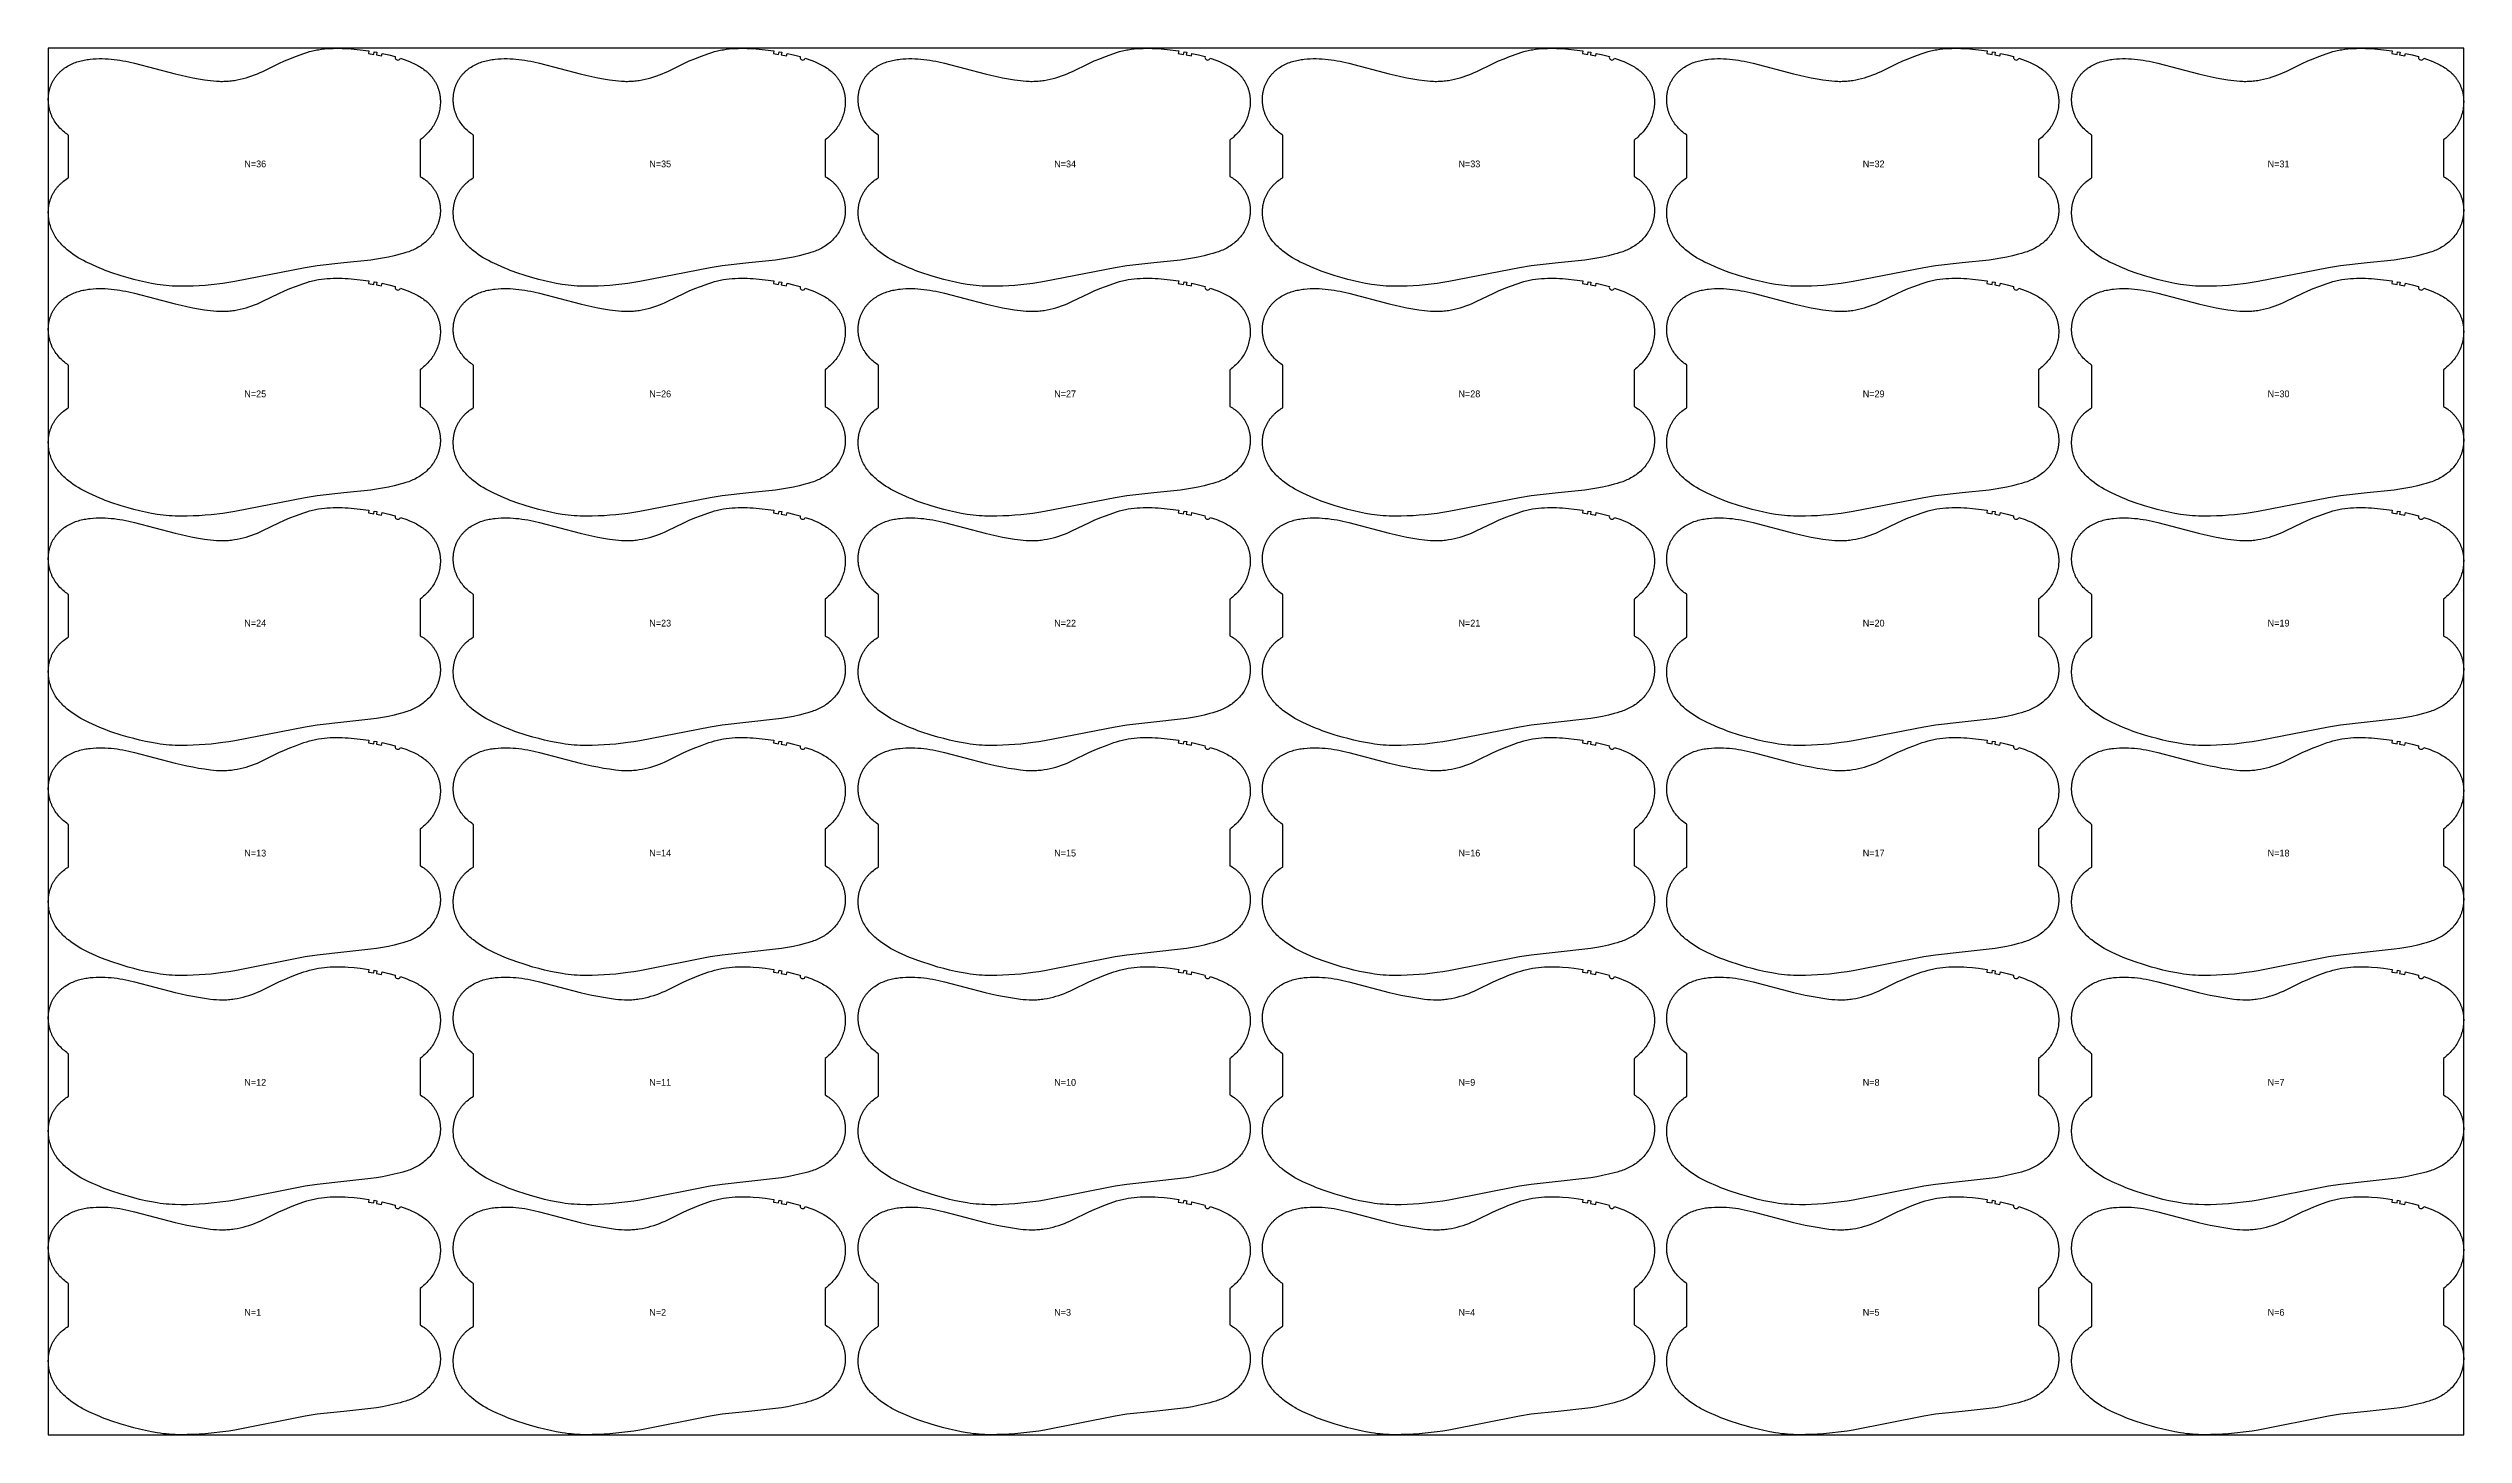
# Model space of a CAD drawing. Header units: inches. Extents: x 0 to 1789, y 0 to 1028.
import ezdxf

# ---------------------------------------------------------------- set-up
doc = ezdxf.new("R2010")
doc.units = ezdxf.units.IN

msp = doc.modelspace()

# ---------------------------------------------------------------- texts
at = {"layer": '1'}
for s, p in [('N=36', (145.2323, 939.3397)), ('N=35', (445.2323, 939.3397)), ('N=34', (745.2323, 939.3397)), ('N=33', (1044.7323, 939.3397)), ('N=32', (1344.2323, 939.3397)), ('N=31', (1644.2323, 939.3397)), ('N=25', (145.2323, 768.9087)), ('N=26', (445.2323, 768.9087)), ('N=27', (745.2323, 768.9087)), ('N=28', (1044.7323, 768.9087)), ('N=29', (1344.2323, 768.9087)), ('N=30', (1644.2323, 768.9087)), ('N=24', (145.2323, 598.9777)), ('N=23', (445.2323, 598.9777)), ('N=22', (745.2323, 598.9777)), ('N=21', (1044.7323, 598.9777)), ('N=20', (1344.2323, 598.9777)), ('N=19', (1644.2323, 598.9777)), ('N=13', (145.2323, 428.5467)), ('N=14', (445.2323, 428.5467)), ('N=15', (745.2323, 428.5467)), ('N=16', (1044.7323, 428.5467)), ('N=17', (1344.2323, 428.5467)), ('N=18', (1644.2323, 428.5467)), ('N=12', (145.2323, 258.6157)), ('N=11', (445.2323, 258.6157)), ('N=10', (745.2323, 258.6157)), ('N=9', (1044.7323, 258.6157)), ('N=8', (1344.2323, 258.6157)), ('N=7', (1644.2323, 258.6157)), ('N=1', (145.2323, 88.1847)), ('N=2', (445.2323, 88.1847)), ('N=3', (745.2323, 88.1847)), ('N=4', (1044.7323, 88.1847)), ('N=5', (1344.2323, 88.1847)), ('N=6', (1644.2323, 88.1847))]:
    msp.add_text(s, height=5, dxfattribs=at).set_placement(p)

# ---------------------------------------------------------------- linework, layer by layer
at = {"layer": '1'}
for points in [[(0, 0), (1789.4647, 0), (1789.4647, 1027.5245), (0, 1027.5245), (0, 0)], [(260.842, 1020.2104), (265.6027, 1018.5337), (267.6597, 1017.7036), (269.6891, 1016.8083), (270.6921, 1016.3346), (271.6865, 1015.8427), (272.6718, 1015.3319), (273.6474, 1014.8015), (274.6124, 1014.2509), (275.565, 1013.6787), (276.503, 1013.0836), (277.4243, 1012.4642), (278.3267, 1011.8191), (279.208, 1011.147), (280.0662, 1010.4465), (280.4859, 1010.0852), (280.899, 1009.7162), (281.3052, 1009.3396), (281.7044, 1008.9552), (282.0964, 1008.5634), (282.4812, 1008.1643), (282.8585, 1007.7579), (283.2281, 1007.3445), (283.5901, 1006.9243), (283.9441, 1006.4972), (284.2902, 1006.0636), (284.628, 1005.6235), (284.9576, 1005.1771), (285.2787, 1004.7246), (285.5911, 1004.2661), (285.8949, 1003.8017), (286.1897, 1003.3316), (286.4755, 1002.8559), (286.7522, 1002.3749), (287.0195, 1001.8886), (287.2776, 1001.3973), (287.5261, 1000.9011), (287.7651, 1000.4003), (287.9945, 999.8951), (288.2142, 999.3856), (288.424, 998.872), (288.6239, 998.3545), (288.8138, 997.8333), (288.9936, 997.3086), (289.1633, 996.7806), (289.3226, 996.2495), (289.4716, 995.7154), (289.6101, 995.1786), (289.7381, 994.6392), (289.8554, 994.0975), (289.9622, 993.5536), (290.0585, 993.0077), (290.1443, 992.4601), (290.2198, 991.9108), (290.285, 991.3602), (290.3401, 990.8084), (290.3849, 990.2556), (290.4198, 989.702), (290.4446, 989.1477), (290.4596, 988.5931), (290.4647, 988.0383), (290.46, 987.4834), (290.4457, 986.9287), (290.3882, 985.8207), (290.2929, 984.7156), (290.1603, 983.6145), (289.9912, 982.5184), (289.786, 981.4284), (289.5455, 980.3454), (289.2703, 979.2703), (288.961, 978.2043), (288.6181, 977.1481), (288.2424, 976.103), (287.8339, 975.0702), (287.3928, 974.0512), (286.919, 973.0474), (286.4129, 972.0601), (285.8743, 971.0908), (285.3035, 970.1409), (284.7006, 969.2118), (284.0659, 968.3045), (283.4012, 967.4188), (282.7086, 966.5541), (281.9903, 965.7096), (281.2483, 964.8847), (280.4848, 964.0788), (279.7018, 963.2913), (278.9014, 962.5215), (278.0856, 961.7688), (277.2552, 961.0326), (276.4111, 960.3126), (275.5539, 959.6082), (275.4647, 959.5387), (275.4647, 932.5291), (276.2841, 932.0576), (277.2269, 931.4719), (278.1488, 930.8542), (278.6014, 930.5334), (279.0482, 930.2047), (279.489, 929.868), (279.9236, 929.5234), (280.3518, 929.1709), (280.7733, 928.8105), (281.188, 928.4423), (281.5956, 928.0663), (281.996, 927.6825), (282.389, 927.291), (282.7744, 926.892), (283.1521, 926.4856), (283.5219, 926.0719), (283.8836, 925.6513), (284.237, 925.2236), (284.582, 924.7892), (284.9184, 924.3482), (285.246, 923.9006), (285.5647, 923.4467), (285.8743, 922.9866), (286.1746, 922.5205), (286.4654, 922.0484), (286.7467, 921.5706), (287.0182, 921.0872), (287.2797, 920.5983), (287.5312, 920.1041), (287.7727, 919.605), (288.0041, 919.101), (288.2253, 918.5925), (288.4364, 918.0796), (288.6372, 917.5626), (288.8278, 917.0416), (289.0081, 916.517), (289.178, 915.9889), (289.3375, 915.4575), (289.4865, 914.9231), (289.6251, 914.3859), (289.7531, 913.8461), (289.8705, 913.304), (289.9773, 912.7597), (290.0735, 912.2135), (290.159, 911.6656), (290.2339, 911.1161), (290.2982, 910.5653), (290.3521, 910.0134), (290.3954, 909.4605), (290.4283, 908.9068), (290.4508, 908.3526), (290.4629, 907.798), (290.4647, 907.2432), (290.4561, 906.6885), (290.4374, 906.1339), (290.4084, 905.5798), (290.3692, 905.0262), (290.3198, 904.4735), (290.2604, 903.9217), (290.1909, 903.3711), (290.1113, 902.8219), (290.0217, 902.2742), (289.9221, 901.7283), (289.8126, 901.1844), (289.6931, 900.6426), (289.5636, 900.1031), (289.4243, 899.5662), (289.2751, 899.032), (289.1161, 898.5007), (288.9472, 897.9725), (288.7686, 897.4476), (288.5801, 896.9262), (288.382, 896.4085), (288.1741, 895.8947), (287.9565, 895.385), (287.7293, 894.8795), (287.4925, 894.3784), (287.2465, 893.8818), (286.9913, 893.3897), (286.7271, 892.9023), (286.4541, 892.4196), (286.1725, 891.9419), (285.8825, 891.469), (285.2777, 890.5387), (284.6411, 889.6294), (283.9742, 888.7419), (283.2784, 887.877), (282.5548, 887.0355), (281.8046, 886.218), (281.0287, 885.4251), (280.228, 884.6573), (279.4035, 883.9153), (278.556, 883.1996), (277.6865, 882.5107), (276.796, 881.8494), (275.8854, 881.216), (274.9559, 880.6106), (274.0086, 880.0332), (273.0447, 879.4836), (272.0654, 878.9618), (271.0719, 878.4677), (270.0653, 878.0013), (269.0469, 877.5625), (268.0177, 877.1507), (266.979, 876.7639), (265.932, 876.3994), (264.8777, 876.0546), (262.7523, 875.4137), (260.6121, 874.8202), (256.3118, 873.7214), (251.9862, 872.7365), (247.6331, 871.8741), (243.2555, 871.1463), (238.8583, 870.5544), (218.9985, 868.4684), (199.1509, 866.2693), (190.389, 864.8578), (138.1384, 854.5864), (133.7562, 853.8887), (129.3614, 853.271), (120.5474, 852.2324), (116.127, 851.8421), (111.6996, 851.5413), (107.2675, 851.3245), (102.8317, 851.1929), (98.3937, 851.155), (93.9573, 851.244), (91.7411, 851.3477), (89.5274, 851.4941), (87.317, 851.6842), (85.111, 851.9192), (82.9102, 852.1995), (80.715, 852.5223), (76.3424, 853.2809), (71.9944, 854.1676), (67.6694, 855.1608), (63.3659, 856.2437), (59.0859, 857.4147), (53.9752, 858.9346), (46.3798, 861.3898), (44.2874, 862.1271), (42.2106, 862.9049), (40.1521, 863.7288), (38.108, 864.5896), (29.9882, 868.1833), (27.9831, 869.1322), (26.005, 870.1334), (25.0289, 870.6587), (24.062, 871.2011), (22.1559, 872.3349), (20.2868, 873.5303), (18.4549, 874.783), (16.6612, 876.0901), (14.9107, 877.4539), (14.0536, 878.1582), (13.2094, 878.8783), (12.3791, 879.6144), (11.5632, 880.3671), (10.7629, 881.1369), (9.9799, 881.9244), (9.2163, 882.7303), (8.4744, 883.5552), (7.756, 884.3997), (7.0635, 885.2645), (6.3988, 886.1502), (5.7641, 887.0574), (5.1611, 887.9865), (4.5903, 888.9364), (4.0518, 889.9057), (3.5456, 890.893), (3.0719, 891.8969), (2.6308, 892.9159), (2.2223, 893.9486), (1.8465, 894.9938), (1.5037, 896.0499), (1.1944, 897.116), (0.9191, 898.191), (0.6786, 899.2741), (0.4735, 900.3641), (0.3043, 901.4601), (0.1718, 902.5612), (0.0765, 903.6663), (0.019, 904.7743), (0.0047, 905.329), (0, 905.8839), (0.0051, 906.4387), (0.02, 906.9934), (0.0449, 907.5476), (0.0797, 908.1012), (0.1246, 908.654), (0.1796, 909.2058), (0.2449, 909.7565), (0.3204, 910.3057), (0.4062, 910.8533), (0.5025, 911.3992), (0.6092, 911.9431), (0.7266, 912.4849), (0.8546, 913.0242), (0.9931, 913.561), (1.1421, 914.0951), (1.3014, 914.6262), (1.471, 915.1542), (1.6509, 915.6789), (1.8408, 916.2001), (2.0407, 916.7176), (2.2505, 917.2312), (2.4702, 917.7407), (2.6995, 918.246), (2.9385, 918.7468), (3.1871, 919.2429), (3.4451, 919.7342), (3.7125, 920.2205), (3.9891, 920.7016), (4.2749, 921.1772), (4.5698, 921.6473), (4.8735, 922.1117), (5.186, 922.5702), (5.5071, 923.0228), (5.8366, 923.4692), (6.1745, 923.9092), (6.5205, 924.3429), (6.8746, 924.7699), (7.2365, 925.1902), (7.6062, 925.6036), (7.9835, 926.0099), (8.3682, 926.4091), (8.7603, 926.8009), (9.1595, 927.1852), (9.5657, 927.5619), (9.9788, 927.9308), (10.3985, 928.2922), (11.2566, 928.9927), (12.138, 929.6648), (13.0403, 930.3098), (13.9616, 930.9292), (14.8996, 931.5243), (15, 931.5846), (15, 963.0963), (14.5792, 963.3704), (13.6686, 964.0038), (12.7781, 964.6651), (11.9087, 965.3539), (11.0612, 966.0696), (10.2366, 966.8117), (9.436, 967.5795), (8.66, 968.3724), (7.9098, 969.1899), (7.1863, 970.0314), (6.4904, 970.8963), (5.8235, 971.7837), (5.187, 972.6931), (4.5822, 973.6234), (4.2921, 974.0962), (4.0105, 974.574), (3.7375, 975.0566), (3.4734, 975.5441), (3.2182, 976.0361), (2.9721, 976.5328), (2.7354, 977.0339), (2.5082, 977.5394), (2.2906, 978.0491), (2.0827, 978.5629), (1.8845, 979.0806), (1.6961, 979.602), (1.5174, 980.1269), (1.3486, 980.655), (1.1895, 981.1863), (1.0404, 981.7206), (0.901, 982.2575), (0.7716, 982.797), (0.6521, 983.3388), (0.5425, 983.8827), (0.443, 984.4286), (0.3534, 984.9763), (0.2738, 985.5255), (0.2043, 986.0761), (0.1448, 986.6279), (0.0955, 987.1806), (0.0563, 987.7342), (0.0273, 988.2883), (0.0085, 988.8428), (0, 989.3976), (0.0018, 989.9524), (0.0139, 990.5069), (0.0364, 991.0612), (0.0693, 991.6148), (0.1126, 992.1677), (0.1664, 992.7197), (0.2308, 993.2705), (0.3057, 993.8199), (0.3912, 994.3679), (0.4874, 994.9141), (0.5942, 995.4584), (0.7116, 996.0005), (0.8396, 996.5403), (0.9782, 997.0775), (1.1272, 997.6119), (1.2867, 998.1432), (1.4566, 998.6713), (1.6369, 999.196), (1.8274, 999.7169), (2.0283, 1000.234), (2.2394, 1000.7469), (2.4606, 1001.2554), (2.692, 1001.7594), (2.9335, 1002.2585), (3.185, 1002.7526), (3.4465, 1003.2415), (3.718, 1003.725), (3.9992, 1004.2028), (4.2901, 1004.6748), (4.5904, 1005.141), (4.9, 1005.6011), (5.2187, 1006.055), (5.5463, 1006.5025), (5.8827, 1006.9436), (6.2277, 1007.378), (6.5811, 1007.8056), (6.9428, 1008.2263), (7.3125, 1008.6399), (7.6902, 1009.0463), (8.0756, 1009.4453), (8.4687, 1009.8368), (8.8691, 1010.2207), (9.2767, 1010.5967), (9.6914, 1010.9649), (10.1129, 1011.3253), (10.5411, 1011.6778), (10.9756, 1012.0224), (11.4164, 1012.359), (11.8632, 1012.6878), (12.3159, 1013.0086), (13.2378, 1013.6263), (14.1805, 1014.212), (15.1425, 1014.7655), (16.122, 1015.2867), (17.1176, 1015.7755), (18.128, 1016.2324), (19.1519, 1016.658), (20.1883, 1017.0528), (21.2358, 1017.4175), (22.2932, 1017.7526), (23.3595, 1018.0587), (24.4333, 1018.3364), (25.5136, 1018.5864), (26.5997, 1018.8099), (27.6907, 1019.0083), (28.7862, 1019.183), (29.8853, 1019.3353), (30.9875, 1019.4665), (33.1982, 1019.6714), (35.4135, 1019.8068), (37.6312, 1019.8758), (39.8496, 1019.8798), (42.067, 1019.82), (44.2819, 1019.6985), (46.4932, 1019.5195), (48.7002, 1019.2877), (50.902, 1019.0081), (53.0977, 1018.6844), (55.2862, 1018.3167), (57.4664, 1017.904), (59.637, 1017.4455), (63.95, 1016.4049), (93.996, 1008.5149), (98.3136, 1007.489), (102.6485, 1006.5393), (107.0006, 1005.6716), (111.3676, 1004.8837), (115.7484, 1004.1795), (120.1472, 1003.594), (122.3548, 1003.3603), (124.5668, 1003.1791), (126.782, 1003.0627), (127.8904, 1003.0325), (128.9992, 1003.0231), (130.108, 1003.0357), (131.2165, 1003.0701), (132.3243, 1003.1261), (133.431, 1003.2034), (134.5362, 1003.3015), (135.6394, 1003.4202), (136.7402, 1003.5591), (137.8383, 1003.7178), (140.0247, 1004.0933), (142.1972, 1004.5424), (144.3547, 1005.0606), (146.4962, 1005.6434), (148.6203, 1006.2873), (150.7247, 1006.9922), (152.8068, 1007.7589), (154.8639, 1008.5883), (156.895, 1009.4787), (158.9047, 1010.4177), (170.8462, 1016.3054), (174.8933, 1018.1251), (178.9892, 1019.8335), (183.1227, 1021.446), (189.389, 1023.6958), (191.4985, 1024.3854), (193.6232, 1025.0224), (194.6921, 1025.3161), (195.7661, 1025.5908), (196.8453, 1025.8448), (197.9294, 1026.0783), (199.0179, 1026.2918), (200.1103, 1026.4859), (202.3048, 1026.8181), (204.5089, 1027.079), (206.7191, 1027.2736), (208.9335, 1027.4082), (211.1508, 1027.4895), (213.3696, 1027.5245), (215.5886, 1027.5187), (217.807, 1027.4731), (220.0241, 1027.3874), (222.2391, 1027.2616), (226.6612, 1026.895), (231.0722, 1026.4052), (237.4664, 1025.5307), (237.1664, 1023.5533), (241.0772, 1022.9221), (241.4153, 1024.8934), (243.3847, 1024.5446), (243.0249, 1022.5773), (246.8997, 1021.8185), (247.31, 1023.776), (252.1729, 1022.617), (257.014, 1021.3704), (256.9335, 1020.7531), (257.0466, 1020.141), (257.3424, 1019.5933), (257.7924, 1019.1631), (258.3527, 1018.892), (258.9693, 1018.8064), (259.5824, 1018.9145), (260.1325, 1019.2059), (260.5664, 1019.6522), (260.842, 1020.2104)], [(560.842, 1020.2104), (565.6027, 1018.5337), (567.6597, 1017.7036), (569.6891, 1016.8083), (570.6921, 1016.3346), (571.6865, 1015.8427), (572.6718, 1015.3319), (573.6474, 1014.8015), (574.6124, 1014.2509), (575.565, 1013.6787), (576.503, 1013.0836), (577.4243, 1012.4642), (578.3267, 1011.8191), (579.208, 1011.147), (580.0662, 1010.4465), (580.4859, 1010.0852), (580.899, 1009.7162), (581.3052, 1009.3396), (581.7044, 1008.9552), (582.0964, 1008.5634), (582.4812, 1008.1643), (582.8585, 1007.7579), (583.2281, 1007.3445), (583.5901, 1006.9243), (583.9441, 1006.4972), (584.2902, 1006.0636), (584.628, 1005.6235), (584.9576, 1005.1771), (585.2787, 1004.7246), (585.5911, 1004.2661), (585.8949, 1003.8017), (586.1897, 1003.3316), (586.4755, 1002.8559), (586.7522, 1002.3749), (587.0195, 1001.8886), (587.2776, 1001.3973), (587.5261, 1000.9011), (587.7651, 1000.4003), (587.9945, 999.8951), (588.2142, 999.3856), (588.424, 998.872), (588.6239, 998.3545), (588.8138, 997.8333), (588.9936, 997.3086), (589.1633, 996.7806), (589.3226, 996.2495), (589.4716, 995.7154), (589.6101, 995.1786), (589.7381, 994.6392), (589.8554, 994.0975), (589.9622, 993.5536), (590.0585, 993.0077), (590.1443, 992.4601), (590.2198, 991.9108), (590.285, 991.3602), (590.3401, 990.8084), (590.3849, 990.2556), (590.4198, 989.702), (590.4446, 989.1477), (590.4596, 988.5931), (590.4647, 988.0383), (590.46, 987.4834), (590.4457, 986.9287), (590.3882, 985.8207), (590.2929, 984.7156), (590.1603, 983.6145), (589.9912, 982.5184), (589.786, 981.4284), (589.5455, 980.3454), (589.2703, 979.2703), (588.961, 978.2043), (588.6181, 977.1481), (588.2424, 976.103), (587.8339, 975.0702), (587.3928, 974.0512), (586.919, 973.0474), (586.4129, 972.0601), (585.8743, 971.0908), (585.3035, 970.1409), (584.7006, 969.2118), (584.0659, 968.3045), (583.4012, 967.4188), (582.7086, 966.5541), (581.9903, 965.7096), (581.2483, 964.8847), (580.4848, 964.0788), (579.7018, 963.2913), (578.9014, 962.5215), (578.0856, 961.7688), (577.2552, 961.0326), (576.4111, 960.3126), (575.5539, 959.6082), (575.4647, 959.5387), (575.4647, 932.5291), (576.2841, 932.0576), (577.2269, 931.4719), (578.1488, 930.8542), (578.6014, 930.5334), (579.0482, 930.2047), (579.489, 929.868), (579.9236, 929.5234), (580.3518, 929.1709), (580.7733, 928.8105), (581.188, 928.4423), (581.5956, 928.0663), (581.996, 927.6825), (582.389, 927.291), (582.7744, 926.892), (583.1521, 926.4856), (583.5219, 926.0719), (583.8836, 925.6513), (584.237, 925.2236), (584.582, 924.7892), (584.9184, 924.3482), (585.246, 923.9006), (585.5647, 923.4467), (585.8743, 922.9866), (586.1746, 922.5205), (586.4654, 922.0484), (586.7467, 921.5706), (587.0182, 921.0872), (587.2797, 920.5983), (587.5312, 920.1041), (587.7727, 919.605), (588.0041, 919.101), (588.2253, 918.5925), (588.4364, 918.0796), (588.6372, 917.5626), (588.8278, 917.0416), (589.0081, 916.517), (589.178, 915.9889), (589.3375, 915.4575), (589.4865, 914.9231), (589.6251, 914.3859), (589.7531, 913.8461), (589.8705, 913.304), (589.9773, 912.7597), (590.0735, 912.2135), (590.159, 911.6656), (590.2339, 911.1161), (590.2982, 910.5653), (590.3521, 910.0134), (590.3954, 909.4605), (590.4283, 908.9068), (590.4508, 908.3526), (590.4629, 907.798), (590.4647, 907.2432), (590.4561, 906.6885), (590.4374, 906.1339), (590.4084, 905.5798), (590.3692, 905.0262), (590.3198, 904.4735), (590.2604, 903.9217), (590.1909, 903.3711), (590.1113, 902.8219), (590.0217, 902.2742), (589.9221, 901.7283), (589.8126, 901.1844), (589.6931, 900.6426), (589.5636, 900.1031), (589.4243, 899.5662), (589.2751, 899.032), (589.1161, 898.5007), (588.9472, 897.9725), (588.7686, 897.4476), (588.5801, 896.9262), (588.382, 896.4085), (588.1741, 895.8947), (587.9565, 895.385), (587.7293, 894.8795), (587.4925, 894.3784), (587.2465, 893.8818), (586.9913, 893.3897), (586.7271, 892.9023), (586.4541, 892.4196), (586.1725, 891.9419), (585.8825, 891.469), (585.2777, 890.5387), (584.6411, 889.6294), (583.9742, 888.7419), (583.2784, 887.877), (582.5548, 887.0355), (581.8046, 886.218), (581.0287, 885.4251), (580.228, 884.6573), (579.4035, 883.9153), (578.556, 883.1996), (577.6865, 882.5107), (576.796, 881.8494), (575.8854, 881.216), (574.9559, 880.6106), (574.0086, 880.0332), (573.0447, 879.4836), (572.0654, 878.9618), (571.0719, 878.4677), (570.0653, 878.0013), (569.0469, 877.5625), (568.0177, 877.1507), (566.979, 876.7639), (565.932, 876.3994), (564.8777, 876.0546), (562.7523, 875.4137), (560.6121, 874.8202), (556.3118, 873.7214), (551.9862, 872.7365), (547.6331, 871.8741), (543.2555, 871.1463), (538.8583, 870.5544), (518.9985, 868.4684), (499.1509, 866.2693), (490.389, 864.8578), (438.1384, 854.5864), (433.7562, 853.8887), (429.3614, 853.271), (420.5474, 852.2324), (416.127, 851.8421), (411.6996, 851.5413), (407.2675, 851.3245), (402.8317, 851.1929), (398.3937, 851.155), (393.9573, 851.244), (391.7411, 851.3477), (389.5274, 851.4941), (387.317, 851.6842), (385.111, 851.9192), (382.9102, 852.1995), (380.715, 852.5223), (376.3424, 853.2809), (371.9944, 854.1676), (367.6694, 855.1608), (363.3659, 856.2437), (359.0859, 857.4147), (353.9752, 858.9346), (346.3798, 861.3898), (344.2874, 862.1271), (342.2106, 862.9049), (340.1521, 863.7288), (338.108, 864.5896), (329.9882, 868.1833), (327.9831, 869.1322), (326.005, 870.1334), (325.0289, 870.6587), (324.062, 871.2011), (322.1559, 872.3349), (320.2868, 873.5303), (318.4549, 874.783), (316.6612, 876.0901), (314.9107, 877.4539), (314.0536, 878.1582), (313.2094, 878.8783), (312.3791, 879.6144), (311.5632, 880.3671), (310.7629, 881.1369), (309.9799, 881.9244), (309.2163, 882.7303), (308.4744, 883.5552), (307.756, 884.3997), (307.0635, 885.2645), (306.3988, 886.1502), (305.7641, 887.0574), (305.1611, 887.9865), (304.5903, 888.9364), (304.0518, 889.9057), (303.5456, 890.893), (303.0719, 891.8969), (302.6308, 892.9159), (302.2223, 893.9486), (301.8465, 894.9938), (301.5037, 896.0499), (301.1944, 897.116), (300.9191, 898.191), (300.6786, 899.2741), (300.4735, 900.3641), (300.3043, 901.4601), (300.1718, 902.5612), (300.0765, 903.6663), (300.019, 904.7743), (300.0047, 905.329), (300, 905.8839), (300.0051, 906.4387), (300.02, 906.9934), (300.0449, 907.5476), (300.0797, 908.1012), (300.1246, 908.654), (300.1796, 909.2058), (300.2449, 909.7565), (300.3204, 910.3057), (300.4062, 910.8533), (300.5025, 911.3992), (300.6092, 911.9431), (300.7266, 912.4849), (300.8546, 913.0242), (300.9931, 913.561), (301.1421, 914.0951), (301.3014, 914.6262), (301.471, 915.1542), (301.6509, 915.6789), (301.8408, 916.2001), (302.0407, 916.7176), (302.2505, 917.2312), (302.4702, 917.7407), (302.6995, 918.246), (302.9385, 918.7468), (303.1871, 919.2429), (303.4451, 919.7342), (303.7125, 920.2205), (303.9891, 920.7016), (304.2749, 921.1772), (304.5698, 921.6473), (304.8735, 922.1117), (305.186, 922.5702), (305.5071, 923.0228), (305.8366, 923.4692), (306.1745, 923.9092), (306.5205, 924.3429), (306.8746, 924.7699), (307.2365, 925.1902), (307.6062, 925.6036), (307.9835, 926.0099), (308.3682, 926.4091), (308.7603, 926.8009), (309.1595, 927.1852), (309.5657, 927.5619), (309.9788, 927.9308), (310.3985, 928.2922), (311.2566, 928.9927), (312.138, 929.6648), (313.0403, 930.3098), (313.9616, 930.9292), (314.8996, 931.5243), (315, 931.5846), (315, 963.0963), (314.5792, 963.3704), (313.6686, 964.0038), (312.7781, 964.6651), (311.9087, 965.3539), (311.0612, 966.0696), (310.2366, 966.8117), (309.436, 967.5795), (308.66, 968.3724), (307.9098, 969.1899), (307.1863, 970.0314), (306.4904, 970.8963), (305.8235, 971.7837), (305.187, 972.6931), (304.5822, 973.6234), (304.2921, 974.0962), (304.0105, 974.574), (303.7375, 975.0566), (303.4734, 975.5441), (303.2182, 976.0361), (302.9721, 976.5328), (302.7354, 977.0339), (302.5082, 977.5394), (302.2906, 978.0491), (302.0827, 978.5629), (301.8845, 979.0806), (301.6961, 979.602), (301.5174, 980.1269), (301.3486, 980.655), (301.1895, 981.1863), (301.0404, 981.7206), (300.901, 982.2575), (300.7716, 982.797), (300.6521, 983.3388), (300.5425, 983.8827), (300.443, 984.4286), (300.3534, 984.9763), (300.2738, 985.5255), (300.2043, 986.0761), (300.1448, 986.6279), (300.0955, 987.1806), (300.0563, 987.7342), (300.0273, 988.2883), (300.0085, 988.8428), (300, 989.3976), (300.0018, 989.9524), (300.0139, 990.5069), (300.0364, 991.0612), (300.0693, 991.6148), (300.1126, 992.1677), (300.1664, 992.7197), (300.2308, 993.2705), (300.3057, 993.8199), (300.3912, 994.3679), (300.4874, 994.9141), (300.5942, 995.4584), (300.7116, 996.0005), (300.8396, 996.5403), (300.9782, 997.0775), (301.1272, 997.6119), (301.2867, 998.1432), (301.4566, 998.6713), (301.6369, 999.196), (301.8274, 999.7169), (302.0283, 1000.234), (302.2394, 1000.7469), (302.4606, 1001.2554), (302.692, 1001.7594), (302.9335, 1002.2585), (303.185, 1002.7526), (303.4465, 1003.2415), (303.718, 1003.725), (303.9992, 1004.2028), (304.2901, 1004.6748), (304.5904, 1005.141), (304.9, 1005.6011), (305.2187, 1006.055), (305.5463, 1006.5025), (305.8827, 1006.9436), (306.2277, 1007.378), (306.5811, 1007.8056), (306.9428, 1008.2263), (307.3125, 1008.6399), (307.6902, 1009.0463), (308.0756, 1009.4453), (308.4687, 1009.8368), (308.8691, 1010.2207), (309.2767, 1010.5967), (309.6914, 1010.9649), (310.1129, 1011.3253), (310.5411, 1011.6778), (310.9756, 1012.0224), (311.4164, 1012.359), (311.8632, 1012.6878), (312.3159, 1013.0086), (313.2378, 1013.6263), (314.1805, 1014.212), (315.1425, 1014.7655), (316.122, 1015.2867), (317.1176, 1015.7755), (318.128, 1016.2324), (319.1519, 1016.658), (320.1883, 1017.0528), (321.2358, 1017.4175), (322.2932, 1017.7526), (323.3595, 1018.0587), (324.4333, 1018.3364), (325.5136, 1018.5864), (326.5997, 1018.8099), (327.6907, 1019.0083), (328.7862, 1019.183), (329.8853, 1019.3353), (330.9875, 1019.4665), (333.1982, 1019.6714), (335.4135, 1019.8068), (337.6312, 1019.8758), (339.8496, 1019.8798), (342.067, 1019.82), (344.2819, 1019.6985), (346.4932, 1019.5195), (348.7002, 1019.2877), (350.902, 1019.0081), (353.0977, 1018.6844), (355.2862, 1018.3167), (357.4664, 1017.904), (359.637, 1017.4455), (363.95, 1016.4049), (393.996, 1008.5149), (398.3136, 1007.489), (402.6485, 1006.5393), (407.0006, 1005.6716), (411.3676, 1004.8837), (415.7484, 1004.1795), (420.1472, 1003.594), (422.3548, 1003.3603), (424.5668, 1003.1791), (426.782, 1003.0627), (427.8904, 1003.0325), (428.9992, 1003.0231), (430.108, 1003.0357), (431.2165, 1003.0701), (432.3243, 1003.1261), (433.431, 1003.2034), (434.5362, 1003.3015), (435.6394, 1003.4202), (436.7402, 1003.5591), (437.8383, 1003.7178), (440.0247, 1004.0933), (442.1972, 1004.5424), (444.3547, 1005.0606), (446.4962, 1005.6434), (448.6203, 1006.2873), (450.7247, 1006.9922), (452.8068, 1007.7589), (454.8639, 1008.5883), (456.895, 1009.4787), (458.9047, 1010.4177), (470.8462, 1016.3054), (474.8933, 1018.1251), (478.9892, 1019.8335), (483.1227, 1021.446), (489.389, 1023.6958), (491.4985, 1024.3854), (493.6232, 1025.0224), (494.6921, 1025.3161), (495.7661, 1025.5908), (496.8453, 1025.8448), (497.9294, 1026.0783), (499.0179, 1026.2918), (500.1103, 1026.4859), (502.3048, 1026.8181), (504.5089, 1027.079), (506.7191, 1027.2736), (508.9335, 1027.4082), (511.1508, 1027.4895), (513.3696, 1027.5245), (515.5886, 1027.5187), (517.807, 1027.4731), (520.0241, 1027.3874), (522.2391, 1027.2616), (526.6612, 1026.895), (531.0722, 1026.4052), (537.4664, 1025.5307), (537.1664, 1023.5533), (541.0772, 1022.9221), (541.4153, 1024.8934), (543.3847, 1024.5446), (543.0249, 1022.5773), (546.8997, 1021.8185), (547.31, 1023.776), (552.1729, 1022.617), (557.014, 1021.3704), (556.9335, 1020.7531), (557.0466, 1020.141), (557.3424, 1019.5933), (557.7924, 1019.1631), (558.3527, 1018.892), (558.9693, 1018.8064), (559.5824, 1018.9145), (560.1325, 1019.2059), (560.5664, 1019.6522), (560.842, 1020.2104)], [(860.842, 1020.2104), (865.6027, 1018.5337), (867.6597, 1017.7036), (869.6891, 1016.8083), (870.6921, 1016.3346), (871.6865, 1015.8427), (872.6718, 1015.3319), (873.6474, 1014.8015), (874.6124, 1014.2509), (875.565, 1013.6787), (876.503, 1013.0836), (877.4243, 1012.4642), (878.3267, 1011.8191), (879.208, 1011.147), (880.0662, 1010.4465), (880.4859, 1010.0852), (880.899, 1009.7162), (881.3052, 1009.3396), (881.7044, 1008.9552), (882.0964, 1008.5634), (882.4812, 1008.1643), (882.8585, 1007.7579), (883.2281, 1007.3445), (883.5901, 1006.9243), (883.9441, 1006.4972), (884.2902, 1006.0636), (884.628, 1005.6235), (884.9576, 1005.1771), (885.2787, 1004.7246), (885.5911, 1004.2661), (885.8949, 1003.8017), (886.1897, 1003.3316), (886.4755, 1002.8559), (886.7522, 1002.3749), (887.0195, 1001.8886), (887.2776, 1001.3973), (887.5261, 1000.9011), (887.7651, 1000.4003), (887.9945, 999.8951), (888.2142, 999.3856), (888.424, 998.872), (888.6239, 998.3545), (888.8138, 997.8333), (888.9936, 997.3086), (889.1633, 996.7806), (889.3226, 996.2495), (889.4716, 995.7154), (889.6101, 995.1786), (889.7381, 994.6392), (889.8554, 994.0975), (889.9622, 993.5536), (890.0585, 993.0077), (890.1443, 992.4601), (890.2198, 991.9108), (890.285, 991.3602), (890.3401, 990.8084), (890.3849, 990.2556), (890.4198, 989.702), (890.4446, 989.1477), (890.4596, 988.5931), (890.4647, 988.0383), (890.46, 987.4834), (890.4457, 986.9287), (890.3882, 985.8207), (890.2929, 984.7156), (890.1603, 983.6145), (889.9912, 982.5184), (889.786, 981.4284), (889.5455, 980.3454), (889.2703, 979.2703), (888.961, 978.2043), (888.6181, 977.1481), (888.2424, 976.103), (887.8339, 975.0702), (887.3928, 974.0512), (886.919, 973.0474), (886.4129, 972.0601), (885.8743, 971.0908), (885.3035, 970.1409), (884.7006, 969.2118), (884.0659, 968.3045), (883.4012, 967.4188), (882.7086, 966.5541), (881.9903, 965.7096), (881.2483, 964.8847), (880.4848, 964.0788), (879.7018, 963.2913), (878.9014, 962.5215), (878.0856, 961.7688), (877.2552, 961.0326), (876.4111, 960.3126), (875.5539, 959.6082), (875.4647, 959.5387), (875.4647, 932.5291), (876.2841, 932.0576), (877.2269, 931.4719), (878.1488, 930.8542), (878.6014, 930.5334), (879.0482, 930.2047), (879.489, 929.868), (879.9236, 929.5234), (880.3518, 929.1709), (880.7733, 928.8105), (881.188, 928.4423), (881.5956, 928.0663), (881.996, 927.6825), (882.389, 927.291), (882.7744, 926.892), (883.1521, 926.4856), (883.5219, 926.0719), (883.8836, 925.6513), (884.237, 925.2236), (884.582, 924.7892), (884.9184, 924.3482), (885.246, 923.9006), (885.5647, 923.4467), (885.8743, 922.9866), (886.1746, 922.5205), (886.4654, 922.0484), (886.7467, 921.5706), (887.0182, 921.0872), (887.2797, 920.5983), (887.5312, 920.1041), (887.7727, 919.605), (888.0041, 919.101), (888.2253, 918.5925), (888.4364, 918.0796), (888.6372, 917.5626), (888.8278, 917.0416), (889.0081, 916.517), (889.178, 915.9889), (889.3375, 915.4575), (889.4865, 914.9231), (889.6251, 914.3859), (889.7531, 913.8461), (889.8705, 913.304), (889.9773, 912.7597), (890.0735, 912.2135), (890.159, 911.6656), (890.2339, 911.1161), (890.2982, 910.5653), (890.3521, 910.0134), (890.3954, 909.4605), (890.4283, 908.9068), (890.4508, 908.3526), (890.4629, 907.798), (890.4647, 907.2432), (890.4561, 906.6885), (890.4374, 906.1339), (890.4084, 905.5798), (890.3692, 905.0262), (890.3198, 904.4735), (890.2604, 903.9217), (890.1909, 903.3711), (890.1113, 902.8219), (890.0217, 902.2742), (889.9221, 901.7283), (889.8126, 901.1844), (889.6931, 900.6426), (889.5636, 900.1031), (889.4243, 899.5662), (889.2751, 899.032), (889.1161, 898.5007), (888.9472, 897.9725), (888.7686, 897.4476), (888.5801, 896.9262), (888.382, 896.4085), (888.1741, 895.8947), (887.9565, 895.385), (887.7293, 894.8795), (887.4925, 894.3784), (887.2465, 893.8818), (886.9913, 893.3897), (886.7271, 892.9023), (886.4541, 892.4196), (886.1725, 891.9419), (885.8825, 891.469), (885.2777, 890.5387), (884.6411, 889.6294), (883.9742, 888.7419), (883.2784, 887.877), (882.5548, 887.0355), (881.8046, 886.218), (881.0287, 885.4251), (880.228, 884.6573), (879.4035, 883.9153), (878.556, 883.1996), (877.6865, 882.5107), (876.796, 881.8494), (875.8854, 881.216), (874.9559, 880.6106), (874.0086, 880.0332), (873.0447, 879.4836), (872.0654, 878.9618), (871.0719, 878.4677), (870.0653, 878.0013), (869.0469, 877.5625), (868.0177, 877.1507), (866.979, 876.7639), (865.932, 876.3994), (864.8777, 876.0546), (862.7523, 875.4137), (860.6121, 874.8202), (856.3118, 873.7214), (851.9862, 872.7365), (847.6331, 871.8741), (843.2555, 871.1463), (838.8583, 870.5544), (818.9985, 868.4684), (799.1509, 866.2693), (790.389, 864.8578), (738.1384, 854.5864), (733.7562, 853.8887), (729.3614, 853.271), (720.5474, 852.2324), (716.127, 851.8421), (711.6996, 851.5413), (707.2675, 851.3245), (702.8317, 851.1929), (698.3937, 851.155), (693.9573, 851.244), (691.7411, 851.3477), (689.5274, 851.4941), (687.317, 851.6842), (685.111, 851.9192), (682.9102, 852.1995), (680.715, 852.5223), (676.3424, 853.2809), (671.9944, 854.1676), (667.6694, 855.1608), (663.3659, 856.2437), (659.0859, 857.4147), (653.9752, 858.9346), (646.3798, 861.3898), (644.2874, 862.1271), (642.2106, 862.9049), (640.1521, 863.7288), (638.108, 864.5896), (629.9882, 868.1833), (627.9831, 869.1322), (626.005, 870.1334), (625.0289, 870.6587), (624.062, 871.2011), (622.1559, 872.3349), (620.2868, 873.5303), (618.4549, 874.783), (616.6612, 876.0901), (614.9107, 877.4539), (614.0536, 878.1582), (613.2094, 878.8783), (612.3791, 879.6144), (611.5632, 880.3671), (610.7629, 881.1369), (609.9799, 881.9244), (609.2163, 882.7303), (608.4744, 883.5552), (607.756, 884.3997), (607.0635, 885.2645), (606.3988, 886.1502), (605.7641, 887.0574), (605.1611, 887.9865), (604.5903, 888.9364), (604.0518, 889.9057), (603.5456, 890.893), (603.0719, 891.8969), (602.6308, 892.9159), (602.2223, 893.9486), (601.8465, 894.9938), (601.5037, 896.0499), (601.1944, 897.116), (600.9191, 898.191), (600.6786, 899.2741), (600.4735, 900.3641), (600.3043, 901.4601), (600.1718, 902.5612), (600.0765, 903.6663), (600.019, 904.7743), (600.0047, 905.329), (600, 905.8839), (600.0051, 906.4387), (600.02, 906.9934), (600.0449, 907.5476), (600.0797, 908.1012), (600.1246, 908.654), (600.1796, 909.2058), (600.2449, 909.7565), (600.3204, 910.3057), (600.4062, 910.8533), (600.5025, 911.3992), (600.6092, 911.9431), (600.7266, 912.4849), (600.8546, 913.0242), (600.9931, 913.561), (601.1421, 914.0951), (601.3014, 914.6262), (601.471, 915.1542), (601.6509, 915.6789), (601.8408, 916.2001), (602.0407, 916.7176), (602.2505, 917.2312), (602.4702, 917.7407), (602.6995, 918.246), (602.9385, 918.7468), (603.1871, 919.2429), (603.4451, 919.7342), (603.7125, 920.2205), (603.9891, 920.7016), (604.2749, 921.1772), (604.5698, 921.6473), (604.8735, 922.1117), (605.186, 922.5702), (605.5071, 923.0228), (605.8366, 923.4692), (606.1745, 923.9092), (606.5205, 924.3429), (606.8746, 924.7699), (607.2365, 925.1902), (607.6062, 925.6036), (607.9835, 926.0099), (608.3682, 926.4091), (608.7603, 926.8009), (609.1595, 927.1852), (609.5657, 927.5619), (609.9788, 927.9308), (610.3985, 928.2922), (611.2566, 928.9927), (612.138, 929.6648), (613.0403, 930.3098), (613.9616, 930.9292), (614.8996, 931.5243), (615, 931.5846), (615, 963.0963), (614.5792, 963.3704), (613.6686, 964.0038), (612.7781, 964.6651), (611.9087, 965.3539), (611.0612, 966.0696), (610.2366, 966.8117), (609.436, 967.5795), (608.66, 968.3724), (607.9098, 969.1899), (607.1863, 970.0314), (606.4904, 970.8963), (605.8235, 971.7837), (605.187, 972.6931), (604.5822, 973.6234), (604.2921, 974.0962), (604.0105, 974.574), (603.7375, 975.0566), (603.4734, 975.5441), (603.2182, 976.0361), (602.9721, 976.5328), (602.7354, 977.0339), (602.5082, 977.5394), (602.2906, 978.0491), (602.0827, 978.5629), (601.8845, 979.0806), (601.6961, 979.602), (601.5174, 980.1269), (601.3486, 980.655), (601.1895, 981.1863), (601.0404, 981.7206), (600.901, 982.2575), (600.7716, 982.797), (600.6521, 983.3388), (600.5425, 983.8827), (600.443, 984.4286), (600.3534, 984.9763), (600.2738, 985.5255), (600.2043, 986.0761), (600.1448, 986.6279), (600.0955, 987.1806), (600.0563, 987.7342), (600.0273, 988.2883), (600.0085, 988.8428), (600, 989.3976), (600.0018, 989.9524), (600.0139, 990.5069), (600.0364, 991.0612), (600.0693, 991.6148), (600.1126, 992.1677), (600.1664, 992.7197), (600.2308, 993.2705), (600.3057, 993.8199), (600.3912, 994.3679), (600.4874, 994.9141), (600.5942, 995.4584), (600.7116, 996.0005), (600.8396, 996.5403), (600.9782, 997.0775), (601.1272, 997.6119), (601.2867, 998.1432), (601.4566, 998.6713), (601.6369, 999.196), (601.8274, 999.7169), (602.0283, 1000.234), (602.2394, 1000.7469), (602.4606, 1001.2554), (602.692, 1001.7594), (602.9335, 1002.2585), (603.185, 1002.7526), (603.4465, 1003.2415), (603.718, 1003.725), (603.9992, 1004.2028), (604.2901, 1004.6748), (604.5904, 1005.141), (604.9, 1005.6011), (605.2187, 1006.055), (605.5463, 1006.5025), (605.8827, 1006.9436), (606.2277, 1007.378), (606.5811, 1007.8056), (606.9428, 1008.2263), (607.3125, 1008.6399), (607.6902, 1009.0463), (608.0756, 1009.4453), (608.4687, 1009.8368), (608.8691, 1010.2207), (609.2767, 1010.5967), (609.6914, 1010.9649), (610.1129, 1011.3253), (610.5411, 1011.6778), (610.9756, 1012.0224), (611.4164, 1012.359), (611.8632, 1012.6878), (612.3159, 1013.0086), (613.2378, 1013.6263), (614.1805, 1014.212), (615.1425, 1014.7655), (616.122, 1015.2867), (617.1176, 1015.7755), (618.128, 1016.2324), (619.1519, 1016.658), (620.1883, 1017.0528), (621.2358, 1017.4175), (622.2932, 1017.7526), (623.3595, 1018.0587), (624.4333, 1018.3364), (625.5136, 1018.5864), (626.5997, 1018.8099), (627.6907, 1019.0083), (628.7862, 1019.183), (629.8853, 1019.3353), (630.9875, 1019.4665), (633.1982, 1019.6714), (635.4135, 1019.8068), (637.6312, 1019.8758), (639.8496, 1019.8798), (642.067, 1019.82), (644.2819, 1019.6985), (646.4932, 1019.5195), (648.7002, 1019.2877), (650.902, 1019.0081), (653.0977, 1018.6844), (655.2862, 1018.3167), (657.4664, 1017.904), (659.637, 1017.4455), (663.95, 1016.4049), (693.996, 1008.5149), (698.3136, 1007.489), (702.6485, 1006.5393), (707.0006, 1005.6716), (711.3676, 1004.8837), (715.7484, 1004.1795), (720.1472, 1003.594), (722.3548, 1003.3603), (724.5668, 1003.1791), (726.782, 1003.0627), (727.8904, 1003.0325), (728.9992, 1003.0231), (730.108, 1003.0357), (731.2165, 1003.0701), (732.3243, 1003.1261), (733.431, 1003.2034), (734.5362, 1003.3015), (735.6394, 1003.4202), (736.7402, 1003.5591), (737.8383, 1003.7178), (740.0247, 1004.0933), (742.1972, 1004.5424), (744.3547, 1005.0606), (746.4962, 1005.6434), (748.6203, 1006.2873), (750.7247, 1006.9922), (752.8068, 1007.7589), (754.8639, 1008.5883), (756.895, 1009.4787), (758.9047, 1010.4177), (770.8462, 1016.3054), (774.8933, 1018.1251), (778.9892, 1019.8335), (783.1227, 1021.446), (789.389, 1023.6958), (791.4985, 1024.3854), (793.6232, 1025.0224), (794.6921, 1025.3161), (795.7661, 1025.5908), (796.8453, 1025.8448), (797.9294, 1026.0783), (799.0179, 1026.2918), (800.1103, 1026.4859), (802.3048, 1026.8181), (804.5089, 1027.079), (806.7191, 1027.2736), (808.9335, 1027.4082), (811.1508, 1027.4895), (813.3696, 1027.5245), (815.5886, 1027.5187), (817.807, 1027.4731), (820.0241, 1027.3874), (822.2391, 1027.2616), (826.6612, 1026.895), (831.0722, 1026.4052), (837.4664, 1025.5307), (837.1664, 1023.5533), (841.0772, 1022.9221), (841.4153, 1024.8934), (843.3847, 1024.5446), (843.0249, 1022.5773), (846.8997, 1021.8185), (847.31, 1023.776), (852.1729, 1022.617), (857.014, 1021.3704), (856.9335, 1020.7531), (857.0466, 1020.141), (857.3424, 1019.5933), (857.7924, 1019.1631), (858.3527, 1018.892), (858.9693, 1018.8064), (859.5824, 1018.9145), (860.1325, 1019.2059), (860.5664, 1019.6522), (860.842, 1020.2104)], [(1160.342, 1020.2104), (1165.1027, 1018.5337), (1167.1597, 1017.7036), (1169.1891, 1016.8083), (1170.1921, 1016.3346), (1171.1865, 1015.8427), (1172.1718, 1015.3319), (1173.1474, 1014.8015), (1174.1124, 1014.2509), (1175.065, 1013.6787), (1176.003, 1013.0836), (1176.9243, 1012.4642), (1177.8267, 1011.8191), (1178.708, 1011.147), (1179.5662, 1010.4465), (1179.9859, 1010.0852), (1180.399, 1009.7162), (1180.8052, 1009.3396), (1181.2044, 1008.9552), (1181.5964, 1008.5634), (1181.9812, 1008.1643), (1182.3585, 1007.7579), (1182.7281, 1007.3445), (1183.0901, 1006.9243), (1183.4441, 1006.4972), (1183.7902, 1006.0636), (1184.128, 1005.6235), (1184.4576, 1005.1771), (1184.7787, 1004.7246), (1185.0911, 1004.2661), (1185.3949, 1003.8017), (1185.6897, 1003.3316), (1185.9755, 1002.8559), (1186.2522, 1002.3749), (1186.5195, 1001.8886), (1186.7776, 1001.3973), (1187.0261, 1000.9011), (1187.2651, 1000.4003), (1187.4945, 999.8951), (1187.7142, 999.3856), (1187.924, 998.872), (1188.1239, 998.3545), (1188.3138, 997.8333), (1188.4936, 997.3086), (1188.6633, 996.7806), (1188.8226, 996.2495), (1188.9716, 995.7154), (1189.1101, 995.1786), (1189.2381, 994.6392), (1189.3554, 994.0975), (1189.4622, 993.5536), (1189.5585, 993.0077), (1189.6443, 992.4601), (1189.7198, 991.9108), (1189.785, 991.3602), (1189.8401, 990.8084), (1189.8849, 990.2556), (1189.9198, 989.702), (1189.9446, 989.1477), (1189.9596, 988.5931), (1189.9647, 988.0383), (1189.96, 987.4834), (1189.9457, 986.9287), (1189.8882, 985.8207), (1189.7929, 984.7156), (1189.6603, 983.6145), (1189.4912, 982.5184), (1189.286, 981.4284), (1189.0455, 980.3454), (1188.7703, 979.2703), (1188.461, 978.2043), (1188.1181, 977.1481), (1187.7424, 976.103), (1187.3339, 975.0702), (1186.8928, 974.0512), (1186.419, 973.0474), (1185.9129, 972.0601), (1185.3743, 971.0908), (1184.8035, 970.1409), (1184.2006, 969.2118), (1183.5659, 968.3045), (1182.9012, 967.4188), (1182.2086, 966.5541), (1181.4903, 965.7096), (1180.7483, 964.8847), (1179.9848, 964.0788), (1179.2018, 963.2913), (1178.4014, 962.5215), (1177.5856, 961.7688), (1176.7552, 961.0326), (1175.9111, 960.3126), (1175.0539, 959.6082), (1174.9647, 959.5387), (1174.9647, 932.5291), (1175.7841, 932.0576), (1176.7269, 931.4719), (1177.6488, 930.8542), (1178.1014, 930.5334), (1178.5482, 930.2047), (1178.989, 929.868), (1179.4236, 929.5234), (1179.8518, 929.1709), (1180.2733, 928.8105), (1180.688, 928.4423), (1181.0956, 928.0663), (1181.496, 927.6825), (1181.889, 927.291), (1182.2744, 926.892), (1182.6521, 926.4856), (1183.0219, 926.0719), (1183.3836, 925.6513), (1183.737, 925.2236), (1184.082, 924.7892), (1184.4184, 924.3482), (1184.746, 923.9006), (1185.0647, 923.4467), (1185.3743, 922.9866), (1185.6746, 922.5205), (1185.9654, 922.0484), (1186.2467, 921.5706), (1186.5182, 921.0872), (1186.7797, 920.5983), (1187.0312, 920.1041), (1187.2727, 919.605), (1187.5041, 919.101), (1187.7253, 918.5925), (1187.9364, 918.0796), (1188.1372, 917.5626), (1188.3278, 917.0416), (1188.5081, 916.517), (1188.678, 915.9889), (1188.8375, 915.4575), (1188.9865, 914.9231), (1189.1251, 914.3859), (1189.2531, 913.8461), (1189.3705, 913.304), (1189.4773, 912.7597), (1189.5735, 912.2135), (1189.659, 911.6656), (1189.7339, 911.1161), (1189.7982, 910.5653), (1189.8521, 910.0134), (1189.8954, 909.4605), (1189.9283, 908.9068), (1189.9508, 908.3526), (1189.9629, 907.798), (1189.9647, 907.2432), (1189.9561, 906.6885), (1189.9374, 906.1339), (1189.9084, 905.5798), (1189.8692, 905.0262), (1189.8198, 904.4735), (1189.7604, 903.9217), (1189.6909, 903.3711), (1189.6113, 902.8219), (1189.5217, 902.2742), (1189.4221, 901.7283), (1189.3126, 901.1844), (1189.1931, 900.6426), (1189.0636, 900.1031), (1188.9243, 899.5662), (1188.7751, 899.032), (1188.6161, 898.5007), (1188.4472, 897.9725), (1188.2686, 897.4476), (1188.0801, 896.9262), (1187.882, 896.4085), (1187.6741, 895.8947), (1187.4565, 895.385), (1187.2293, 894.8795), (1186.9925, 894.3784), (1186.7465, 893.8818), (1186.4913, 893.3897), (1186.2271, 892.9023), (1185.9541, 892.4196), (1185.6725, 891.9419), (1185.3825, 891.469), (1184.7777, 890.5387), (1184.1411, 889.6294), (1183.4742, 888.7419), (1182.7784, 887.877), (1182.0548, 887.0355), (1181.3046, 886.218), (1180.5287, 885.4251), (1179.728, 884.6573), (1178.9035, 883.9153), (1178.056, 883.1996), (1177.1865, 882.5107), (1176.296, 881.8494), (1175.3854, 881.216), (1174.4559, 880.6106), (1173.5086, 880.0332), (1172.5447, 879.4836), (1171.5654, 878.9618), (1170.5719, 878.4677), (1169.5653, 878.0013), (1168.5469, 877.5625), (1167.5177, 877.1507), (1166.479, 876.7639), (1165.432, 876.3994), (1164.3777, 876.0546), (1162.2523, 875.4137), (1160.1121, 874.8202), (1155.8118, 873.7214), (1151.4862, 872.7365), (1147.1331, 871.8741), (1142.7555, 871.1463), (1138.3583, 870.5544), (1118.4985, 868.4684), (1098.6509, 866.2693), (1089.889, 864.8578), (1037.6384, 854.5864), (1033.2562, 853.8887), (1028.8614, 853.271), (1020.0474, 852.2324), (1015.627, 851.8421), (1011.1996, 851.5413), (1006.7675, 851.3245), (1002.3317, 851.1929), (997.8937, 851.155), (993.4573, 851.244), (991.2411, 851.3477), (989.0274, 851.4941), (986.817, 851.6842), (984.611, 851.9192), (982.4102, 852.1995), (980.215, 852.5223), (975.8424, 853.2809), (971.4944, 854.1676), (967.1694, 855.1608), (962.8659, 856.2437), (958.5859, 857.4147), (953.4752, 858.9346), (945.8798, 861.3898), (943.7874, 862.1271), (941.7106, 862.9049), (939.6521, 863.7288), (937.608, 864.5896), (929.4882, 868.1833), (927.4831, 869.1322), (925.505, 870.1334), (924.5289, 870.6587), (923.562, 871.2011), (921.6559, 872.3349), (919.7868, 873.5303), (917.9549, 874.783), (916.1612, 876.0901), (914.4107, 877.4539), (913.5536, 878.1582), (912.7094, 878.8783), (911.8791, 879.6144), (911.0632, 880.3671), (910.2629, 881.1369), (909.4799, 881.9244), (908.7163, 882.7303), (907.9744, 883.5552), (907.256, 884.3997), (906.5635, 885.2645), (905.8988, 886.1502), (905.2641, 887.0574), (904.6611, 887.9865), (904.0903, 888.9364), (903.5518, 889.9057), (903.0456, 890.893), (902.5719, 891.8969), (902.1308, 892.9159), (901.7223, 893.9486), (901.3465, 894.9938), (901.0037, 896.0499), (900.6944, 897.116), (900.4191, 898.191), (900.1786, 899.2741), (899.9735, 900.3641), (899.8043, 901.4601), (899.6718, 902.5612), (899.5765, 903.6663), (899.519, 904.7743), (899.5047, 905.329), (899.5, 905.8839), (899.5051, 906.4387), (899.52, 906.9934), (899.5449, 907.5476), (899.5797, 908.1012), (899.6246, 908.654), (899.6796, 909.2058), (899.7449, 909.7565), (899.8204, 910.3057), (899.9062, 910.8533), (900.0025, 911.3992), (900.1092, 911.9431), (900.2266, 912.4849), (900.3546, 913.0242), (900.4931, 913.561), (900.6421, 914.0951), (900.8014, 914.6262), (900.971, 915.1542), (901.1509, 915.6789), (901.3408, 916.2001), (901.5407, 916.7176), (901.7505, 917.2312), (901.9702, 917.7407), (902.1995, 918.246), (902.4385, 918.7468), (902.6871, 919.2429), (902.9451, 919.7342), (903.2125, 920.2205), (903.4891, 920.7016), (903.7749, 921.1772), (904.0698, 921.6473), (904.3735, 922.1117), (904.686, 922.5702), (905.0071, 923.0228), (905.3366, 923.4692), (905.6745, 923.9092), (906.0205, 924.3429), (906.3746, 924.7699), (906.7365, 925.1902), (907.1062, 925.6036), (907.4835, 926.0099), (907.8682, 926.4091), (908.2603, 926.8009), (908.6595, 927.1852), (909.0657, 927.5619), (909.4788, 927.9308), (909.8985, 928.2922), (910.7566, 928.9927), (911.638, 929.6648), (912.5403, 930.3098), (913.4616, 930.9292), (914.3996, 931.5243), (914.5, 931.5846), (914.5, 963.0963), (914.0792, 963.3704), (913.1686, 964.0038), (912.2781, 964.6651), (911.4087, 965.3539), (910.5612, 966.0696), (909.7366, 966.8117), (908.936, 967.5795), (908.16, 968.3724), (907.4098, 969.1899), (906.6863, 970.0314), (905.9904, 970.8963), (905.3235, 971.7837), (904.687, 972.6931), (904.0822, 973.6234), (903.7921, 974.0962), (903.5105, 974.574), (903.2375, 975.0566), (902.9734, 975.5441), (902.7182, 976.0361), (902.4721, 976.5328), (902.2354, 977.0339), (902.0082, 977.5394), (901.7906, 978.0491), (901.5827, 978.5629), (901.3845, 979.0806), (901.1961, 979.602), (901.0174, 980.1269), (900.8486, 980.655), (900.6895, 981.1863), (900.5404, 981.7206), (900.401, 982.2575), (900.2716, 982.797), (900.1521, 983.3388), (900.0425, 983.8827), (899.943, 984.4286), (899.8534, 984.9763), (899.7738, 985.5255), (899.7043, 986.0761), (899.6448, 986.6279), (899.5955, 987.1806), (899.5563, 987.7342), (899.5273, 988.2883), (899.5085, 988.8428), (899.5, 989.3976), (899.5018, 989.9524), (899.5139, 990.5069), (899.5364, 991.0612), (899.5693, 991.6148), (899.6126, 992.1677), (899.6664, 992.7197), (899.7308, 993.2705), (899.8057, 993.8199), (899.8912, 994.3679), (899.9874, 994.9141), (900.0942, 995.4584), (900.2116, 996.0005), (900.3396, 996.5403), (900.4782, 997.0775), (900.6272, 997.6119), (900.7867, 998.1432), (900.9566, 998.6713), (901.1369, 999.196), (901.3274, 999.7169), (901.5283, 1000.234), (901.7394, 1000.7469), (901.9606, 1001.2554), (902.192, 1001.7594), (902.4335, 1002.2585), (902.685, 1002.7526), (902.9465, 1003.2415), (903.218, 1003.725), (903.4992, 1004.2028), (903.7901, 1004.6748), (904.0904, 1005.141), (904.4, 1005.6011), (904.7187, 1006.055), (905.0463, 1006.5025), (905.3827, 1006.9436), (905.7277, 1007.378), (906.0811, 1007.8056), (906.4428, 1008.2263), (906.8125, 1008.6399), (907.1902, 1009.0463), (907.5756, 1009.4453), (907.9687, 1009.8368), (908.3691, 1010.2207), (908.7767, 1010.5967), (909.1914, 1010.9649), (909.6129, 1011.3253), (910.0411, 1011.6778), (910.4756, 1012.0224), (910.9164, 1012.359), (911.3632, 1012.6878), (911.8159, 1013.0086), (912.7378, 1013.6263), (913.6805, 1014.212), (914.6425, 1014.7655), (915.622, 1015.2867), (916.6176, 1015.7755), (917.628, 1016.2324), (918.6519, 1016.658), (919.6883, 1017.0528), (920.7358, 1017.4175), (921.7932, 1017.7526), (922.8595, 1018.0587), (923.9333, 1018.3364), (925.0136, 1018.5864), (926.0997, 1018.8099), (927.1907, 1019.0083), (928.2862, 1019.183), (929.3853, 1019.3353), (930.4875, 1019.4665), (932.6982, 1019.6714), (934.9135, 1019.8068), (937.1312, 1019.8758), (939.3496, 1019.8798), (941.567, 1019.82), (943.7819, 1019.6985), (945.9932, 1019.5195), (948.2002, 1019.2877), (950.402, 1019.0081), (952.5977, 1018.6844), (954.7862, 1018.3167), (956.9664, 1017.904), (959.137, 1017.4455), (963.45, 1016.4049), (993.496, 1008.5149), (997.8136, 1007.489), (1002.1485, 1006.5393), (1006.5006, 1005.6716), (1010.8676, 1004.8837), (1015.2484, 1004.1795), (1019.6472, 1003.594), (1021.8548, 1003.3603), (1024.0668, 1003.1791), (1026.282, 1003.0627), (1027.3904, 1003.0325), (1028.4992, 1003.0231), (1029.608, 1003.0357), (1030.7165, 1003.0701), (1031.8243, 1003.1261), (1032.931, 1003.2034), (1034.0362, 1003.3015), (1035.1394, 1003.4202), (1036.2402, 1003.5591), (1037.3383, 1003.7178), (1039.5247, 1004.0933), (1041.6972, 1004.5424), (1043.8547, 1005.0606), (1045.9962, 1005.6434), (1048.1203, 1006.2873), (1050.2247, 1006.9922), (1052.3068, 1007.7589), (1054.3639, 1008.5883), (1056.395, 1009.4787), (1058.4047, 1010.4177), (1070.3462, 1016.3054), (1074.3933, 1018.1251), (1078.4892, 1019.8335), (1082.6227, 1021.446), (1088.889, 1023.6958), (1090.9985, 1024.3854), (1093.1232, 1025.0224), (1094.1921, 1025.3161), (1095.2661, 1025.5908), (1096.3453, 1025.8448), (1097.4294, 1026.0783), (1098.5179, 1026.2918), (1099.6103, 1026.4859), (1101.8048, 1026.8181), (1104.0089, 1027.079), (1106.2191, 1027.2736), (1108.4335, 1027.4082), (1110.6508, 1027.4895), (1112.8696, 1027.5245), (1115.0886, 1027.5187), (1117.307, 1027.4731), (1119.5241, 1027.3874), (1121.7391, 1027.2616), (1126.1612, 1026.895), (1130.5722, 1026.4052), (1136.9664, 1025.5307), (1136.6664, 1023.5533), (1140.5772, 1022.9221), (1140.9153, 1024.8934), (1142.8847, 1024.5446), (1142.5249, 1022.5773), (1146.3997, 1021.8185), (1146.81, 1023.776), (1151.6729, 1022.617), (1156.514, 1021.3704), (1156.4335, 1020.7531), (1156.5466, 1020.141), (1156.8424, 1019.5933), (1157.2924, 1019.1631), (1157.8527, 1018.892), (1158.4693, 1018.8064), (1159.0824, 1018.9145), (1159.6325, 1019.2059), (1160.0664, 1019.6522), (1160.342, 1020.2104)], [(1459.842, 1020.2104), (1464.6027, 1018.5337), (1466.6597, 1017.7036), (1468.6891, 1016.8083), (1469.6921, 1016.3346), (1470.6865, 1015.8427), (1471.6718, 1015.3319), (1472.6474, 1014.8015), (1473.6124, 1014.2509), (1474.565, 1013.6787), (1475.503, 1013.0836), (1476.4243, 1012.4642), (1477.3267, 1011.8191), (1478.208, 1011.147), (1479.0662, 1010.4465), (1479.4859, 1010.0852), (1479.899, 1009.7162), (1480.3052, 1009.3396), (1480.7044, 1008.9552), (1481.0964, 1008.5634), (1481.4812, 1008.1643), (1481.8585, 1007.7579), (1482.2281, 1007.3445), (1482.5901, 1006.9243), (1482.9441, 1006.4972), (1483.2902, 1006.0636), (1483.628, 1005.6235), (1483.9576, 1005.1771), (1484.2787, 1004.7246), (1484.5911, 1004.2661), (1484.8949, 1003.8017), (1485.1897, 1003.3316), (1485.4755, 1002.8559), (1485.7522, 1002.3749), (1486.0195, 1001.8886), (1486.2776, 1001.3973), (1486.5261, 1000.9011), (1486.7651, 1000.4003), (1486.9945, 999.8951), (1487.2142, 999.3856), (1487.424, 998.872), (1487.6239, 998.3545), (1487.8138, 997.8333), (1487.9936, 997.3086), (1488.1633, 996.7806), (1488.3226, 996.2495), (1488.4716, 995.7154), (1488.6101, 995.1786), (1488.7381, 994.6392), (1488.8554, 994.0975), (1488.9622, 993.5536), (1489.0585, 993.0077), (1489.1443, 992.4601), (1489.2198, 991.9108), (1489.285, 991.3602), (1489.3401, 990.8084), (1489.3849, 990.2556), (1489.4198, 989.702), (1489.4446, 989.1477), (1489.4596, 988.5931), (1489.4647, 988.0383), (1489.46, 987.4834), (1489.4457, 986.9287), (1489.3882, 985.8207), (1489.2929, 984.7156), (1489.1603, 983.6145), (1488.9912, 982.5184), (1488.786, 981.4284), (1488.5455, 980.3454), (1488.2703, 979.2703), (1487.961, 978.2043), (1487.6181, 977.1481), (1487.2424, 976.103), (1486.8339, 975.0702), (1486.3928, 974.0512), (1485.919, 973.0474), (1485.4129, 972.0601), (1484.8743, 971.0908), (1484.3035, 970.1409), (1483.7006, 969.2118), (1483.0659, 968.3045), (1482.4012, 967.4188), (1481.7086, 966.5541), (1480.9903, 965.7096), (1480.2483, 964.8847), (1479.4848, 964.0788), (1478.7018, 963.2913), (1477.9014, 962.5215), (1477.0856, 961.7688), (1476.2552, 961.0326), (1475.4111, 960.3126), (1474.5539, 959.6082), (1474.4647, 959.5387), (1474.4647, 932.5291), (1475.2841, 932.0576), (1476.2269, 931.4719), (1477.1488, 930.8542), (1477.6014, 930.5334), (1478.0482, 930.2047), (1478.489, 929.868), (1478.9236, 929.5234), (1479.3518, 929.1709), (1479.7733, 928.8105), (1480.188, 928.4423), (1480.5956, 928.0663), (1480.996, 927.6825), (1481.389, 927.291), (1481.7744, 926.892), (1482.1521, 926.4856), (1482.5219, 926.0719), (1482.8836, 925.6513), (1483.237, 925.2236), (1483.582, 924.7892), (1483.9184, 924.3482), (1484.246, 923.9006), (1484.5647, 923.4467), (1484.8743, 922.9866), (1485.1746, 922.5205), (1485.4654, 922.0484), (1485.7467, 921.5706), (1486.0182, 921.0872), (1486.2797, 920.5983), (1486.5312, 920.1041), (1486.7727, 919.605), (1487.0041, 919.101), (1487.2253, 918.5925), (1487.4364, 918.0796), (1487.6372, 917.5626), (1487.8278, 917.0416), (1488.0081, 916.517), (1488.178, 915.9889), (1488.3375, 915.4575), (1488.4865, 914.9231), (1488.6251, 914.3859), (1488.7531, 913.8461), (1488.8705, 913.304), (1488.9773, 912.7597), (1489.0735, 912.2135), (1489.159, 911.6656), (1489.2339, 911.1161), (1489.2982, 910.5653), (1489.3521, 910.0134), (1489.3954, 909.4605), (1489.4283, 908.9068), (1489.4508, 908.3526), (1489.4629, 907.798), (1489.4647, 907.2432), (1489.4561, 906.6885), (1489.4374, 906.1339), (1489.4084, 905.5798), (1489.3692, 905.0262), (1489.3198, 904.4735), (1489.2604, 903.9217), (1489.1909, 903.3711), (1489.1113, 902.8219), (1489.0217, 902.2742), (1488.9221, 901.7283), (1488.8126, 901.1844), (1488.6931, 900.6426), (1488.5636, 900.1031), (1488.4243, 899.5662), (1488.2751, 899.032), (1488.1161, 898.5007), (1487.9472, 897.9725), (1487.7686, 897.4476), (1487.5801, 896.9262), (1487.382, 896.4085), (1487.1741, 895.8947), (1486.9565, 895.385), (1486.7293, 894.8795), (1486.4925, 894.3784), (1486.2465, 893.8818), (1485.9913, 893.3897), (1485.7271, 892.9023), (1485.4541, 892.4196), (1485.1725, 891.9419), (1484.8825, 891.469), (1484.2777, 890.5387), (1483.6411, 889.6294), (1482.9742, 888.7419), (1482.2784, 887.877), (1481.5548, 887.0355), (1480.8046, 886.218), (1480.0287, 885.4251), (1479.228, 884.6573), (1478.4035, 883.9153), (1477.556, 883.1996), (1476.6865, 882.5107), (1475.796, 881.8494), (1474.8854, 881.216), (1473.9559, 880.6106), (1473.0086, 880.0332), (1472.0447, 879.4836), (1471.0654, 878.9618), (1470.0719, 878.4677), (1469.0653, 878.0013), (1468.0469, 877.5625), (1467.0177, 877.1507), (1465.979, 876.7639), (1464.932, 876.3994), (1463.8777, 876.0546), (1461.7523, 875.4137), (1459.6121, 874.8202), (1455.3118, 873.7214), (1450.9862, 872.7365), (1446.6331, 871.8741), (1442.2555, 871.1463), (1437.8583, 870.5544), (1417.9985, 868.4684), (1398.1509, 866.2693), (1389.389, 864.8578), (1337.1384, 854.5864), (1332.7562, 853.8887), (1328.3614, 853.271), (1319.5474, 852.2324), (1315.127, 851.8421), (1310.6996, 851.5413), (1306.2675, 851.3245), (1301.8317, 851.1929), (1297.3937, 851.155), (1292.9573, 851.244), (1290.7411, 851.3477), (1288.5274, 851.4941), (1286.317, 851.6842), (1284.111, 851.9192), (1281.9102, 852.1995), (1279.715, 852.5223), (1275.3424, 853.2809), (1270.9944, 854.1676), (1266.6694, 855.1608), (1262.3659, 856.2437), (1258.0859, 857.4147), (1252.9752, 858.9346), (1245.3798, 861.3898), (1243.2874, 862.1271), (1241.2106, 862.9049), (1239.1521, 863.7288), (1237.108, 864.5896), (1228.9882, 868.1833), (1226.9831, 869.1322), (1225.005, 870.1334), (1224.0289, 870.6587), (1223.062, 871.2011), (1221.1559, 872.3349), (1219.2868, 873.5303), (1217.4549, 874.783), (1215.6612, 876.0901), (1213.9107, 877.4539), (1213.0536, 878.1582), (1212.2094, 878.8783), (1211.3791, 879.6144), (1210.5632, 880.3671), (1209.7629, 881.1369), (1208.9799, 881.9244), (1208.2163, 882.7303), (1207.4744, 883.5552), (1206.756, 884.3997), (1206.0635, 885.2645), (1205.3988, 886.1502), (1204.7641, 887.0574), (1204.1611, 887.9865), (1203.5903, 888.9364), (1203.0518, 889.9057), (1202.5456, 890.893), (1202.0719, 891.8969), (1201.6308, 892.9159), (1201.2223, 893.9486), (1200.8465, 894.9938), (1200.5037, 896.0499), (1200.1944, 897.116), (1199.9191, 898.191), (1199.6786, 899.2741), (1199.4735, 900.3641), (1199.3043, 901.4601), (1199.1718, 902.5612), (1199.0765, 903.6663), (1199.019, 904.7743), (1199.0047, 905.329), (1199, 905.8839), (1199.0051, 906.4387), (1199.02, 906.9934), (1199.0449, 907.5476), (1199.0797, 908.1012), (1199.1246, 908.654), (1199.1796, 909.2058), (1199.2449, 909.7565), (1199.3204, 910.3057), (1199.4062, 910.8533), (1199.5025, 911.3992), (1199.6092, 911.9431), (1199.7266, 912.4849), (1199.8546, 913.0242), (1199.9931, 913.561), (1200.1421, 914.0951), (1200.3014, 914.6262), (1200.471, 915.1542), (1200.6509, 915.6789), (1200.8408, 916.2001), (1201.0407, 916.7176), (1201.2505, 917.2312), (1201.4702, 917.7407), (1201.6995, 918.246), (1201.9385, 918.7468), (1202.1871, 919.2429), (1202.4451, 919.7342), (1202.7125, 920.2205), (1202.9891, 920.7016), (1203.2749, 921.1772), (1203.5698, 921.6473), (1203.8735, 922.1117), (1204.186, 922.5702), (1204.5071, 923.0228), (1204.8366, 923.4692), (1205.1745, 923.9092), (1205.5205, 924.3429), (1205.8746, 924.7699), (1206.2365, 925.1902), (1206.6062, 925.6036), (1206.9835, 926.0099), (1207.3682, 926.4091), (1207.7603, 926.8009), (1208.1595, 927.1852), (1208.5657, 927.5619), (1208.9788, 927.9308), (1209.3985, 928.2922), (1210.2566, 928.9927), (1211.138, 929.6648), (1212.0403, 930.3098), (1212.9616, 930.9292), (1213.8996, 931.5243), (1214, 931.5846), (1214, 963.0963), (1213.5792, 963.3704), (1212.6686, 964.0038), (1211.7781, 964.6651), (1210.9087, 965.3539), (1210.0612, 966.0696), (1209.2366, 966.8117), (1208.436, 967.5795), (1207.66, 968.3724), (1206.9098, 969.1899), (1206.1863, 970.0314), (1205.4904, 970.8963), (1204.8235, 971.7837), (1204.187, 972.6931), (1203.5822, 973.6234), (1203.2921, 974.0962), (1203.0105, 974.574), (1202.7375, 975.0566), (1202.4734, 975.5441), (1202.2182, 976.0361), (1201.9721, 976.5328), (1201.7354, 977.0339), (1201.5082, 977.5394), (1201.2906, 978.0491), (1201.0827, 978.5629), (1200.8845, 979.0806), (1200.6961, 979.602), (1200.5174, 980.1269), (1200.3486, 980.655), (1200.1895, 981.1863), (1200.0404, 981.7206), (1199.901, 982.2575), (1199.7716, 982.797), (1199.6521, 983.3388), (1199.5425, 983.8827), (1199.443, 984.4286), (1199.3534, 984.9763), (1199.2738, 985.5255), (1199.2043, 986.0761), (1199.1448, 986.6279), (1199.0955, 987.1806), (1199.0563, 987.7342), (1199.0273, 988.2883), (1199.0085, 988.8428), (1199, 989.3976), (1199.0018, 989.9524), (1199.0139, 990.5069), (1199.0364, 991.0612), (1199.0693, 991.6148), (1199.1126, 992.1677), (1199.1664, 992.7197), (1199.2308, 993.2705), (1199.3057, 993.8199), (1199.3912, 994.3679), (1199.4874, 994.9141), (1199.5942, 995.4584), (1199.7116, 996.0005), (1199.8396, 996.5403), (1199.9782, 997.0775), (1200.1272, 997.6119), (1200.2867, 998.1432), (1200.4566, 998.6713), (1200.6369, 999.196), (1200.8274, 999.7169), (1201.0283, 1000.234), (1201.2394, 1000.7469), (1201.4606, 1001.2554), (1201.692, 1001.7594), (1201.9335, 1002.2585), (1202.185, 1002.7526), (1202.4465, 1003.2415), (1202.718, 1003.725), (1202.9992, 1004.2028), (1203.2901, 1004.6748), (1203.5904, 1005.141), (1203.9, 1005.6011), (1204.2187, 1006.055), (1204.5463, 1006.5025), (1204.8827, 1006.9436), (1205.2277, 1007.378), (1205.5811, 1007.8056), (1205.9428, 1008.2263), (1206.3125, 1008.6399), (1206.6902, 1009.0463), (1207.0756, 1009.4453), (1207.4687, 1009.8368), (1207.8691, 1010.2207), (1208.2767, 1010.5967), (1208.6914, 1010.9649), (1209.1129, 1011.3253), (1209.5411, 1011.6778), (1209.9756, 1012.0224), (1210.4164, 1012.359), (1210.8632, 1012.6878), (1211.3159, 1013.0086), (1212.2378, 1013.6263), (1213.1805, 1014.212), (1214.1425, 1014.7655), (1215.122, 1015.2867), (1216.1176, 1015.7755), (1217.128, 1016.2324), (1218.1519, 1016.658), (1219.1883, 1017.0528), (1220.2358, 1017.4175), (1221.2932, 1017.7526), (1222.3595, 1018.0587), (1223.4333, 1018.3364), (1224.5136, 1018.5864), (1225.5997, 1018.8099), (1226.6907, 1019.0083), (1227.7862, 1019.183), (1228.8853, 1019.3353), (1229.9875, 1019.4665), (1232.1982, 1019.6714), (1234.4135, 1019.8068), (1236.6312, 1019.8758), (1238.8496, 1019.8798), (1241.067, 1019.82), (1243.2819, 1019.6985), (1245.4932, 1019.5195), (1247.7002, 1019.2877), (1249.902, 1019.0081), (1252.0977, 1018.6844), (1254.2862, 1018.3167), (1256.4664, 1017.904), (1258.637, 1017.4455), (1262.95, 1016.4049), (1292.996, 1008.5149), (1297.3136, 1007.489), (1301.6485, 1006.5393), (1306.0006, 1005.6716), (1310.3676, 1004.8837), (1314.7484, 1004.1795), (1319.1472, 1003.594), (1321.3548, 1003.3603), (1323.5668, 1003.1791), (1325.782, 1003.0627), (1326.8904, 1003.0325), (1327.9992, 1003.0231), (1329.108, 1003.0357), (1330.2165, 1003.0701), (1331.3243, 1003.1261), (1332.431, 1003.2034), (1333.5362, 1003.3015), (1334.6394, 1003.4202), (1335.7402, 1003.5591), (1336.8383, 1003.7178), (1339.0247, 1004.0933), (1341.1972, 1004.5424), (1343.3547, 1005.0606), (1345.4962, 1005.6434), (1347.6203, 1006.2873), (1349.7247, 1006.9922), (1351.8068, 1007.7589), (1353.8639, 1008.5883), (1355.895, 1009.4787), (1357.9047, 1010.4177), (1369.8462, 1016.3054), (1373.8933, 1018.1251), (1377.9892, 1019.8335), (1382.1227, 1021.446), (1388.389, 1023.6958), (1390.4985, 1024.3854), (1392.6232, 1025.0224), (1393.6921, 1025.3161), (1394.7661, 1025.5908), (1395.8453, 1025.8448), (1396.9294, 1026.0783), (1398.0179, 1026.2918), (1399.1103, 1026.4859), (1401.3048, 1026.8181), (1403.5089, 1027.079), (1405.7191, 1027.2736), (1407.9335, 1027.4082), (1410.1508, 1027.4895), (1412.3696, 1027.5245), (1414.5886, 1027.5187), (1416.807, 1027.4731), (1419.0241, 1027.3874), (1421.2391, 1027.2616), (1425.6612, 1026.895), (1430.0722, 1026.4052), (1436.4664, 1025.5307), (1436.1664, 1023.5533), (1440.0772, 1022.9221), (1440.4153, 1024.8934), (1442.3847, 1024.5446), (1442.0249, 1022.5773), (1445.8997, 1021.8185), (1446.31, 1023.776), (1451.1729, 1022.617), (1456.014, 1021.3704), (1455.9335, 1020.7531), (1456.0466, 1020.141), (1456.3424, 1019.5933), (1456.7924, 1019.1631), (1457.3527, 1018.892), (1457.9693, 1018.8064), (1458.5824, 1018.9145), (1459.1325, 1019.2059), (1459.5664, 1019.6522), (1459.842, 1020.2104)], [(1759.842, 1020.2104), (1764.6027, 1018.5337), (1766.6597, 1017.7036), (1768.6891, 1016.8083), (1769.6921, 1016.3346), (1770.6865, 1015.8427), (1771.6718, 1015.3319), (1772.6474, 1014.8015), (1773.6124, 1014.2509), (1774.565, 1013.6787), (1775.503, 1013.0836), (1776.4243, 1012.4642), (1777.3267, 1011.8191), (1778.208, 1011.147), (1779.0662, 1010.4465), (1779.4859, 1010.0852), (1779.899, 1009.7162), (1780.3052, 1009.3396), (1780.7044, 1008.9552), (1781.0964, 1008.5634), (1781.4812, 1008.1643), (1781.8585, 1007.7579), (1782.2281, 1007.3445), (1782.5901, 1006.9243), (1782.9441, 1006.4972), (1783.2902, 1006.0636), (1783.628, 1005.6235), (1783.9576, 1005.1771), (1784.2787, 1004.7246), (1784.5911, 1004.2661), (1784.8949, 1003.8017), (1785.1897, 1003.3316), (1785.4755, 1002.8559), (1785.7522, 1002.3749), (1786.0195, 1001.8886), (1786.2776, 1001.3973), (1786.5261, 1000.9011), (1786.7651, 1000.4003), (1786.9945, 999.8951), (1787.2142, 999.3856), (1787.424, 998.872), (1787.6239, 998.3545), (1787.8138, 997.8333), (1787.9936, 997.3086), (1788.1633, 996.7806), (1788.3226, 996.2495), (1788.4716, 995.7154), (1788.6101, 995.1786), (1788.7381, 994.6392), (1788.8554, 994.0975), (1788.9622, 993.5536), (1789.0585, 993.0077), (1789.1443, 992.4601), (1789.2198, 991.9108), (1789.285, 991.3602), (1789.3401, 990.8084), (1789.3849, 990.2556), (1789.4198, 989.702), (1789.4446, 989.1477), (1789.4596, 988.5931), (1789.4647, 988.0383), (1789.46, 987.4834), (1789.4457, 986.9287), (1789.3882, 985.8207), (1789.2929, 984.7156), (1789.1603, 983.6145), (1788.9912, 982.5184), (1788.786, 981.4284), (1788.5455, 980.3454), (1788.2703, 979.2703), (1787.961, 978.2043), (1787.6181, 977.1481), (1787.2424, 976.103), (1786.8339, 975.0702), (1786.3928, 974.0512), (1785.919, 973.0474), (1785.4129, 972.0601), (1784.8743, 971.0908), (1784.3035, 970.1409), (1783.7006, 969.2118), (1783.0659, 968.3045), (1782.4012, 967.4188), (1781.7086, 966.5541), (1780.9903, 965.7096), (1780.2483, 964.8847), (1779.4848, 964.0788), (1778.7018, 963.2913), (1777.9014, 962.5215), (1777.0856, 961.7688), (1776.2552, 961.0326), (1775.4111, 960.3126), (1774.5539, 959.6082), (1774.4647, 959.5387), (1774.4647, 932.5291), (1775.2841, 932.0576), (1776.2269, 931.4719), (1777.1488, 930.8542), (1777.6014, 930.5334), (1778.0482, 930.2047), (1778.489, 929.868), (1778.9236, 929.5234), (1779.3518, 929.1709), (1779.7733, 928.8105), (1780.188, 928.4423), (1780.5956, 928.0663), (1780.996, 927.6825), (1781.389, 927.291), (1781.7744, 926.892), (1782.1521, 926.4856), (1782.5219, 926.0719), (1782.8836, 925.6513), (1783.237, 925.2236), (1783.582, 924.7892), (1783.9184, 924.3482), (1784.246, 923.9006), (1784.5647, 923.4467), (1784.8743, 922.9866), (1785.1746, 922.5205), (1785.4654, 922.0484), (1785.7467, 921.5706), (1786.0182, 921.0872), (1786.2797, 920.5983), (1786.5312, 920.1041), (1786.7727, 919.605), (1787.0041, 919.101), (1787.2253, 918.5925), (1787.4364, 918.0796), (1787.6372, 917.5626), (1787.8278, 917.0416), (1788.0081, 916.517), (1788.178, 915.9889), (1788.3375, 915.4575), (1788.4865, 914.9231), (1788.6251, 914.3859), (1788.7531, 913.8461), (1788.8705, 913.304), (1788.9773, 912.7597), (1789.0735, 912.2135), (1789.159, 911.6656), (1789.2339, 911.1161), (1789.2982, 910.5653), (1789.3521, 910.0134), (1789.3954, 909.4605), (1789.4283, 908.9068), (1789.4508, 908.3526), (1789.4629, 907.798), (1789.4647, 907.2432), (1789.4561, 906.6885), (1789.4374, 906.1339), (1789.4084, 905.5798), (1789.3692, 905.0262), (1789.3198, 904.4735), (1789.2604, 903.9217), (1789.1909, 903.3711), (1789.1113, 902.8219), (1789.0217, 902.2742), (1788.9221, 901.7283), (1788.8126, 901.1844), (1788.6931, 900.6426), (1788.5636, 900.1031), (1788.4243, 899.5662), (1788.2751, 899.032), (1788.1161, 898.5007), (1787.9472, 897.9725), (1787.7686, 897.4476), (1787.5801, 896.9262), (1787.382, 896.4085), (1787.1741, 895.8947), (1786.9565, 895.385), (1786.7293, 894.8795), (1786.4925, 894.3784), (1786.2465, 893.8818), (1785.9913, 893.3897), (1785.7271, 892.9023), (1785.4541, 892.4196), (1785.1725, 891.9419), (1784.8825, 891.469), (1784.2777, 890.5387), (1783.6411, 889.6294), (1782.9742, 888.7419), (1782.2784, 887.877), (1781.5548, 887.0355), (1780.8046, 886.218), (1780.0287, 885.4251), (1779.228, 884.6573), (1778.4035, 883.9153), (1777.556, 883.1996), (1776.6865, 882.5107), (1775.796, 881.8494), (1774.8854, 881.216), (1773.9559, 880.6106), (1773.0086, 880.0332), (1772.0447, 879.4836), (1771.0654, 878.9618), (1770.0719, 878.4677), (1769.0653, 878.0013), (1768.0469, 877.5625), (1767.0177, 877.1507), (1765.979, 876.7639), (1764.932, 876.3994), (1763.8777, 876.0546), (1761.7523, 875.4137), (1759.6121, 874.8202), (1755.3118, 873.7214), (1750.9862, 872.7365), (1746.6331, 871.8741), (1742.2555, 871.1463), (1737.8583, 870.5544), (1717.9985, 868.4684), (1698.1509, 866.2693), (1689.389, 864.8578), (1637.1384, 854.5864), (1632.7562, 853.8887), (1628.3614, 853.271), (1619.5474, 852.2324), (1615.127, 851.8421), (1610.6996, 851.5413), (1606.2675, 851.3245), (1601.8317, 851.1929), (1597.3937, 851.155), (1592.9573, 851.244), (1590.7411, 851.3477), (1588.5274, 851.4941), (1586.317, 851.6842), (1584.111, 851.9192), (1581.9102, 852.1995), (1579.715, 852.5223), (1575.3424, 853.2809), (1570.9944, 854.1676), (1566.6694, 855.1608), (1562.3659, 856.2437), (1558.0859, 857.4147), (1552.9752, 858.9346), (1545.3798, 861.3898), (1543.2874, 862.1271), (1541.2106, 862.9049), (1539.1521, 863.7288), (1537.108, 864.5896), (1528.9882, 868.1833), (1526.9831, 869.1322), (1525.005, 870.1334), (1524.0289, 870.6587), (1523.062, 871.2011), (1521.1559, 872.3349), (1519.2868, 873.5303), (1517.4549, 874.783), (1515.6612, 876.0901), (1513.9107, 877.4539), (1513.0536, 878.1582), (1512.2094, 878.8783), (1511.3791, 879.6144), (1510.5632, 880.3671), (1509.7629, 881.1369), (1508.9799, 881.9244), (1508.2163, 882.7303), (1507.4744, 883.5552), (1506.756, 884.3997), (1506.0635, 885.2645), (1505.3988, 886.1502), (1504.7641, 887.0574), (1504.1611, 887.9865), (1503.5903, 888.9364), (1503.0518, 889.9057), (1502.5456, 890.893), (1502.0719, 891.8969), (1501.6308, 892.9159), (1501.2223, 893.9486), (1500.8465, 894.9938), (1500.5037, 896.0499), (1500.1944, 897.116), (1499.9191, 898.191), (1499.6786, 899.2741), (1499.4735, 900.3641), (1499.3043, 901.4601), (1499.1718, 902.5612), (1499.0765, 903.6663), (1499.019, 904.7743), (1499.0047, 905.329), (1499, 905.8839), (1499.0051, 906.4387), (1499.02, 906.9934), (1499.0449, 907.5476), (1499.0797, 908.1012), (1499.1246, 908.654), (1499.1796, 909.2058), (1499.2449, 909.7565), (1499.3204, 910.3057), (1499.4062, 910.8533), (1499.5025, 911.3992), (1499.6092, 911.9431), (1499.7266, 912.4849), (1499.8546, 913.0242), (1499.9931, 913.561), (1500.1421, 914.0951), (1500.3014, 914.6262), (1500.471, 915.1542), (1500.6509, 915.6789), (1500.8408, 916.2001), (1501.0407, 916.7176), (1501.2505, 917.2312), (1501.4702, 917.7407), (1501.6995, 918.246), (1501.9385, 918.7468), (1502.1871, 919.2429), (1502.4451, 919.7342), (1502.7125, 920.2205), (1502.9891, 920.7016), (1503.2749, 921.1772), (1503.5698, 921.6473), (1503.8735, 922.1117), (1504.186, 922.5702), (1504.5071, 923.0228), (1504.8366, 923.4692), (1505.1745, 923.9092), (1505.5205, 924.3429), (1505.8746, 924.7699), (1506.2365, 925.1902), (1506.6062, 925.6036), (1506.9835, 926.0099), (1507.3682, 926.4091), (1507.7603, 926.8009), (1508.1595, 927.1852), (1508.5657, 927.5619), (1508.9788, 927.9308), (1509.3985, 928.2922), (1510.2566, 928.9927), (1511.138, 929.6648), (1512.0403, 930.3098), (1512.9616, 930.9292), (1513.8996, 931.5243), (1514, 931.5846), (1514, 963.0963), (1513.5792, 963.3704), (1512.6686, 964.0038), (1511.7781, 964.6651), (1510.9087, 965.3539), (1510.0612, 966.0696), (1509.2366, 966.8117), (1508.436, 967.5795), (1507.66, 968.3724), (1506.9098, 969.1899), (1506.1863, 970.0314), (1505.4904, 970.8963), (1504.8235, 971.7837), (1504.187, 972.6931), (1503.5822, 973.6234), (1503.2921, 974.0962), (1503.0105, 974.574), (1502.7375, 975.0566), (1502.4734, 975.5441), (1502.2182, 976.0361), (1501.9721, 976.5328), (1501.7354, 977.0339), (1501.5082, 977.5394), (1501.2906, 978.0491), (1501.0827, 978.5629), (1500.8845, 979.0806), (1500.6961, 979.602), (1500.5174, 980.1269), (1500.3486, 980.655), (1500.1895, 981.1863), (1500.0404, 981.7206), (1499.901, 982.2575), (1499.7716, 982.797), (1499.6521, 983.3388), (1499.5425, 983.8827), (1499.443, 984.4286), (1499.3534, 984.9763), (1499.2738, 985.5255), (1499.2043, 986.0761), (1499.1448, 986.6279), (1499.0955, 987.1806), (1499.0563, 987.7342), (1499.0273, 988.2883), (1499.0085, 988.8428), (1499, 989.3976), (1499.0018, 989.9524), (1499.0139, 990.5069), (1499.0364, 991.0612), (1499.0693, 991.6148), (1499.1126, 992.1677), (1499.1664, 992.7197), (1499.2308, 993.2705), (1499.3057, 993.8199), (1499.3912, 994.3679), (1499.4874, 994.9141), (1499.5942, 995.4584), (1499.7116, 996.0005), (1499.8396, 996.5403), (1499.9782, 997.0775), (1500.1272, 997.6119), (1500.2867, 998.1432), (1500.4566, 998.6713), (1500.6369, 999.196), (1500.8274, 999.7169), (1501.0283, 1000.234), (1501.2394, 1000.7469), (1501.4606, 1001.2554), (1501.692, 1001.7594), (1501.9335, 1002.2585), (1502.185, 1002.7526), (1502.4465, 1003.2415), (1502.718, 1003.725), (1502.9992, 1004.2028), (1503.2901, 1004.6748), (1503.5904, 1005.141), (1503.9, 1005.6011), (1504.2187, 1006.055), (1504.5463, 1006.5025), (1504.8827, 1006.9436), (1505.2277, 1007.378), (1505.5811, 1007.8056), (1505.9428, 1008.2263), (1506.3125, 1008.6399), (1506.6902, 1009.0463), (1507.0756, 1009.4453), (1507.4687, 1009.8368), (1507.8691, 1010.2207), (1508.2767, 1010.5967), (1508.6914, 1010.9649), (1509.1129, 1011.3253), (1509.5411, 1011.6778), (1509.9756, 1012.0224), (1510.4164, 1012.359), (1510.8632, 1012.6878), (1511.3159, 1013.0086), (1512.2378, 1013.6263), (1513.1805, 1014.212), (1514.1425, 1014.7655), (1515.122, 1015.2867), (1516.1176, 1015.7755), (1517.128, 1016.2324), (1518.1519, 1016.658), (1519.1883, 1017.0528), (1520.2358, 1017.4175), (1521.2932, 1017.7526), (1522.3595, 1018.0587), (1523.4333, 1018.3364), (1524.5136, 1018.5864), (1525.5997, 1018.8099), (1526.6907, 1019.0083), (1527.7862, 1019.183), (1528.8853, 1019.3353), (1529.9875, 1019.4665), (1532.1982, 1019.6714), (1534.4135, 1019.8068), (1536.6312, 1019.8758), (1538.8496, 1019.8798), (1541.067, 1019.82), (1543.2819, 1019.6985), (1545.4932, 1019.5195), (1547.7002, 1019.2877), (1549.902, 1019.0081), (1552.0977, 1018.6844), (1554.2862, 1018.3167), (1556.4664, 1017.904), (1558.637, 1017.4455), (1562.95, 1016.4049), (1592.996, 1008.5149), (1597.3136, 1007.489), (1601.6485, 1006.5393), (1606.0006, 1005.6716), (1610.3676, 1004.8837), (1614.7484, 1004.1795), (1619.1472, 1003.594), (1621.3548, 1003.3603), (1623.5668, 1003.1791), (1625.782, 1003.0627), (1626.8904, 1003.0325), (1627.9992, 1003.0231), (1629.108, 1003.0357), (1630.2165, 1003.0701), (1631.3243, 1003.1261), (1632.431, 1003.2034), (1633.5362, 1003.3015), (1634.6394, 1003.4202), (1635.7402, 1003.5591), (1636.8383, 1003.7178), (1639.0247, 1004.0933), (1641.1972, 1004.5424), (1643.3547, 1005.0606), (1645.4962, 1005.6434), (1647.6203, 1006.2873), (1649.7247, 1006.9922), (1651.8068, 1007.7589), (1653.8639, 1008.5883), (1655.895, 1009.4787), (1657.9047, 1010.4177), (1669.8462, 1016.3054), (1673.8933, 1018.1251), (1677.9892, 1019.8335), (1682.1227, 1021.446), (1688.389, 1023.6958), (1690.4985, 1024.3854), (1692.6232, 1025.0224), (1693.6921, 1025.3161), (1694.7661, 1025.5908), (1695.8453, 1025.8448), (1696.9294, 1026.0783), (1698.0179, 1026.2918), (1699.1103, 1026.4859), (1701.3048, 1026.8181), (1703.5089, 1027.079), (1705.7191, 1027.2736), (1707.9335, 1027.4082), (1710.1508, 1027.4895), (1712.3696, 1027.5245), (1714.5886, 1027.5187), (1716.807, 1027.4731), (1719.0241, 1027.3874), (1721.2391, 1027.2616), (1725.6612, 1026.895), (1730.0722, 1026.4052), (1736.4664, 1025.5307), (1736.1664, 1023.5533), (1740.0772, 1022.9221), (1740.4153, 1024.8934), (1742.3847, 1024.5446), (1742.0249, 1022.5773), (1745.8997, 1021.8185), (1746.31, 1023.776), (1751.1729, 1022.617), (1756.014, 1021.3704), (1755.9335, 1020.7531), (1756.0466, 1020.141), (1756.3424, 1019.5933), (1756.7924, 1019.1631), (1757.3527, 1018.892), (1757.9693, 1018.8064), (1758.5824, 1018.9145), (1759.1325, 1019.2059), (1759.5664, 1019.6522), (1759.842, 1020.2104)], [(260.842, 849.7794), (265.6027, 848.1027), (267.6597, 847.2726), (269.6891, 846.3773), (270.6921, 845.9036), (271.6865, 845.4117), (272.6718, 844.9009), (273.6474, 844.3705), (274.6124, 843.8199), (275.565, 843.2477), (276.503, 842.6526), (277.4243, 842.0332), (278.3267, 841.3881), (279.208, 840.716), (280.0662, 840.0155), (280.4859, 839.6542), (280.899, 839.2852), (281.3052, 838.9086), (281.7044, 838.5242), (282.0964, 838.1324), (282.4812, 837.7333), (282.8585, 837.3269), (283.2281, 836.9135), (283.5901, 836.4933), (283.9441, 836.0662), (284.2902, 835.6326), (284.628, 835.1925), (284.9576, 834.7461), (285.2787, 834.2936), (285.5911, 833.8351), (285.8949, 833.3707), (286.1897, 832.9006), (286.4755, 832.4249), (286.7522, 831.9439), (287.0195, 831.4576), (287.2776, 830.9663), (287.5261, 830.4701), (287.7651, 829.9693), (287.9945, 829.4641), (288.2142, 828.9546), (288.424, 828.441), (288.6239, 827.9235), (288.8138, 827.4023), (288.9936, 826.8776), (289.1633, 826.3496), (289.3226, 825.8185), (289.4716, 825.2844), (289.6101, 824.7476), (289.7381, 824.2082), (289.8554, 823.6665), (289.9622, 823.1226), (290.0585, 822.5767), (290.1443, 822.0291), (290.2198, 821.4798), (290.285, 820.9292), (290.3401, 820.3774), (290.3849, 819.8246), (290.4198, 819.271), (290.4446, 818.7167), (290.4596, 818.1621), (290.4647, 817.6073), (290.46, 817.0524), (290.4457, 816.4977), (290.3882, 815.3897), (290.2929, 814.2846), (290.1603, 813.1835), (289.9912, 812.0874), (289.786, 810.9974), (289.5455, 809.9144), (289.2703, 808.8393), (288.961, 807.7733), (288.6181, 806.7171), (288.2424, 805.672), (287.8339, 804.6392), (287.3928, 803.6202), (286.919, 802.6164), (286.4129, 801.6291), (285.8743, 800.6598), (285.3035, 799.7099), (284.7006, 798.7808), (284.0659, 797.8735), (283.4012, 796.9878), (282.7086, 796.1231), (281.9903, 795.2786), (281.2483, 794.4537), (280.4848, 793.6478), (279.7018, 792.8603), (278.9014, 792.0905), (278.0856, 791.3378), (277.2552, 790.6016), (276.4111, 789.8816), (275.5539, 789.1772), (275.4647, 789.1077), (275.4647, 762.0981), (276.2841, 761.6266), (277.2269, 761.0409), (278.1488, 760.4232), (278.6014, 760.1024), (279.0482, 759.7737), (279.489, 759.437), (279.9236, 759.0924), (280.3518, 758.7399), (280.7733, 758.3795), (281.188, 758.0113), (281.5956, 757.6353), (281.996, 757.2515), (282.389, 756.86), (282.7744, 756.461), (283.1521, 756.0546), (283.5219, 755.6409), (283.8836, 755.2203), (284.237, 754.7926), (284.582, 754.3582), (284.9184, 753.9172), (285.246, 753.4696), (285.5647, 753.0157), (285.8743, 752.5556), (286.1746, 752.0895), (286.4654, 751.6174), (286.7467, 751.1396), (287.0182, 750.6562), (287.2797, 750.1673), (287.5312, 749.6731), (287.7727, 749.174), (288.0041, 748.67), (288.2253, 748.1615), (288.4364, 747.6486), (288.6372, 747.1316), (288.8278, 746.6106), (289.0081, 746.086), (289.178, 745.5579), (289.3375, 745.0265), (289.4865, 744.4921), (289.6251, 743.9549), (289.7531, 743.4151), (289.8705, 742.873), (289.9773, 742.3287), (290.0735, 741.7825), (290.159, 741.2346), (290.2339, 740.6851), (290.2982, 740.1343), (290.3521, 739.5824), (290.3954, 739.0295), (290.4283, 738.4758), (290.4508, 737.9216), (290.4629, 737.367), (290.4647, 736.8122), (290.4561, 736.2575), (290.4374, 735.7029), (290.4084, 735.1488), (290.3692, 734.5952), (290.3198, 734.0425), (290.2604, 733.4907), (290.1909, 732.9401), (290.1113, 732.3909), (290.0217, 731.8432), (289.9221, 731.2973), (289.8126, 730.7534), (289.6931, 730.2116), (289.5636, 729.6721), (289.4243, 729.1352), (289.2751, 728.601), (289.1161, 728.0697), (288.9472, 727.5415), (288.7686, 727.0166), (288.5801, 726.4952), (288.382, 725.9775), (288.1741, 725.4637), (287.9565, 724.954), (287.7293, 724.4485), (287.4925, 723.9474), (287.2465, 723.4508), (286.9913, 722.9587), (286.7271, 722.4713), (286.4541, 721.9886), (286.1725, 721.5109), (285.8825, 721.038), (285.2777, 720.1077), (284.6411, 719.1984), (283.9742, 718.3109), (283.2784, 717.446), (282.5548, 716.6045), (281.8046, 715.787), (281.0287, 714.9941), (280.228, 714.2263), (279.4035, 713.4843), (278.556, 712.7686), (277.6865, 712.0797), (276.796, 711.4184), (275.8854, 710.785), (274.9559, 710.1796), (274.0086, 709.6022), (273.0447, 709.0526), (272.0654, 708.5308), (271.0719, 708.0367), (270.0653, 707.5703), (269.0469, 707.1315), (268.0177, 706.7197), (266.979, 706.3329), (265.932, 705.9684), (264.8777, 705.6236), (262.7523, 704.9827), (260.6121, 704.3892), (256.3118, 703.2904), (251.9862, 702.3055), (247.6331, 701.4431), (243.2555, 700.7153), (238.8583, 700.1234), (218.9985, 698.0374), (199.1509, 695.8383), (190.389, 694.4268), (138.1384, 684.1554), (133.7562, 683.4577), (129.3614, 682.84), (120.5474, 681.8014), (116.127, 681.4111), (111.6996, 681.1103), (107.2675, 680.8935), (102.8317, 680.7619), (98.3937, 680.724), (93.9573, 680.813), (91.7411, 680.9167), (89.5274, 681.0631), (87.317, 681.2532), (85.111, 681.4882), (82.9102, 681.7685), (80.715, 682.0913), (76.3424, 682.8499), (71.9944, 683.7366), (67.6694, 684.7298), (63.3659, 685.8127), (59.0859, 686.9837), (53.9752, 688.5036), (46.3798, 690.9588), (44.2874, 691.6961), (42.2106, 692.4739), (40.1521, 693.2978), (38.108, 694.1586), (29.9882, 697.7523), (27.9831, 698.7012), (26.005, 699.7024), (25.0289, 700.2277), (24.062, 700.7701), (22.1559, 701.9039), (20.2868, 703.0993), (18.4549, 704.352), (16.6612, 705.6591), (14.9107, 707.0229), (14.0536, 707.7272), (13.2094, 708.4473), (12.3791, 709.1834), (11.5632, 709.9361), (10.7629, 710.7059), (9.9799, 711.4934), (9.2163, 712.2993), (8.4744, 713.1242), (7.756, 713.9687), (7.0635, 714.8335), (6.3988, 715.7192), (5.7641, 716.6264), (5.1611, 717.5555), (4.5903, 718.5054), (4.0518, 719.4747), (3.5456, 720.462), (3.0719, 721.4659), (2.6308, 722.4849), (2.2223, 723.5176), (1.8465, 724.5628), (1.5037, 725.6189), (1.1944, 726.685), (0.9191, 727.76), (0.6786, 728.8431), (0.4735, 729.9331), (0.3043, 731.0291), (0.1718, 732.1302), (0.0765, 733.2353), (0.019, 734.3433), (0.0047, 734.898), (0, 735.4529), (0.0051, 736.0077), (0.02, 736.5624), (0.0449, 737.1166), (0.0797, 737.6702), (0.1246, 738.223), (0.1796, 738.7748), (0.2449, 739.3255), (0.3204, 739.8747), (0.4062, 740.4223), (0.5025, 740.9682), (0.6092, 741.5121), (0.7266, 742.0539), (0.8546, 742.5932), (0.9931, 743.13), (1.1421, 743.6641), (1.3014, 744.1952), (1.471, 744.7232), (1.6509, 745.2479), (1.8408, 745.7691), (2.0407, 746.2866), (2.2505, 746.8002), (2.4702, 747.3097), (2.6995, 747.815), (2.9385, 748.3158), (3.1871, 748.8119), (3.4451, 749.3032), (3.7125, 749.7895), (3.9891, 750.2706), (4.2749, 750.7462), (4.5698, 751.2163), (4.8735, 751.6807), (5.186, 752.1392), (5.5071, 752.5918), (5.8366, 753.0382), (6.1745, 753.4782), (6.5205, 753.9119), (6.8746, 754.3389), (7.2365, 754.7592), (7.6062, 755.1726), (7.9835, 755.5789), (8.3682, 755.9781), (8.7603, 756.3699), (9.1595, 756.7542), (9.5657, 757.1309), (9.9788, 757.4998), (10.3985, 757.8612), (11.2566, 758.5617), (12.138, 759.2338), (13.0403, 759.8788), (13.9616, 760.4982), (14.8996, 761.0933), (15, 761.1536), (15, 792.6653), (14.5792, 792.9394), (13.6686, 793.5728), (12.7781, 794.2341), (11.9087, 794.9229), (11.0612, 795.6386), (10.2366, 796.3807), (9.436, 797.1485), (8.66, 797.9414), (7.9098, 798.7589), (7.1863, 799.6004), (6.4904, 800.4653), (5.8235, 801.3527), (5.187, 802.2621), (4.5822, 803.1924), (4.2921, 803.6652), (4.0105, 804.143), (3.7375, 804.6256), (3.4734, 805.1131), (3.2182, 805.6051), (2.9721, 806.1018), (2.7354, 806.6029), (2.5082, 807.1084), (2.2906, 807.6181), (2.0827, 808.1319), (1.8845, 808.6496), (1.6961, 809.171), (1.5174, 809.6959), (1.3486, 810.224), (1.1895, 810.7553), (1.0404, 811.2896), (0.901, 811.8265), (0.7716, 812.366), (0.6521, 812.9078), (0.5425, 813.4517), (0.443, 813.9976), (0.3534, 814.5453), (0.2738, 815.0945), (0.2043, 815.6451), (0.1448, 816.1969), (0.0955, 816.7496), (0.0563, 817.3032), (0.0273, 817.8573), (0.0085, 818.4118), (0, 818.9666), (0.0018, 819.5214), (0.0139, 820.0759), (0.0364, 820.6302), (0.0693, 821.1838), (0.1126, 821.7367), (0.1664, 822.2887), (0.2308, 822.8395), (0.3057, 823.3889), (0.3912, 823.9369), (0.4874, 824.4831), (0.5942, 825.0274), (0.7116, 825.5695), (0.8396, 826.1093), (0.9782, 826.6465), (1.1272, 827.1809), (1.2867, 827.7122), (1.4566, 828.2403), (1.6369, 828.765), (1.8274, 829.2859), (2.0283, 829.803), (2.2394, 830.3159), (2.4606, 830.8244), (2.692, 831.3284), (2.9335, 831.8275), (3.185, 832.3216), (3.4465, 832.8105), (3.718, 833.294), (3.9992, 833.7718), (4.2901, 834.2438), (4.5904, 834.71), (4.9, 835.1701), (5.2187, 835.624), (5.5463, 836.0715), (5.8827, 836.5126), (6.2277, 836.947), (6.5811, 837.3746), (6.9428, 837.7953), (7.3125, 838.2089), (7.6902, 838.6153), (8.0756, 839.0143), (8.4687, 839.4058), (8.8691, 839.7897), (9.2767, 840.1657), (9.6914, 840.5339), (10.1129, 840.8943), (10.5411, 841.2468), (10.9756, 841.5914), (11.4164, 841.928), (11.8632, 842.2568), (12.3159, 842.5776), (13.2378, 843.1953), (14.1805, 843.781), (15.1425, 844.3345), (16.122, 844.8557), (17.1176, 845.3445), (18.128, 845.8014), (19.1519, 846.227), (20.1883, 846.6218), (21.2358, 846.9865), (22.2932, 847.3216), (23.3595, 847.6277), (24.4333, 847.9054), (25.5136, 848.1554), (26.5997, 848.3789), (27.6907, 848.5773), (28.7862, 848.752), (29.8853, 848.9043), (30.9875, 849.0355), (33.1982, 849.2404), (35.4135, 849.3758), (37.6312, 849.4448), (39.8496, 849.4488), (42.067, 849.389), (44.2819, 849.2675), (46.4932, 849.0885), (48.7002, 848.8567), (50.902, 848.5771), (53.0977, 848.2534), (55.2862, 847.8857), (57.4664, 847.473), (59.637, 847.0145), (63.95, 845.9739), (93.996, 838.0839), (98.3136, 837.058), (102.6485, 836.1083), (107.0006, 835.2406), (111.3676, 834.4527), (115.7484, 833.7485), (120.1472, 833.163), (122.3548, 832.9293), (124.5668, 832.7481), (126.782, 832.6317), (127.8904, 832.6015), (128.9992, 832.5921), (130.108, 832.6047), (131.2165, 832.6391), (132.3243, 832.6951), (133.431, 832.7724), (134.5362, 832.8705), (135.6394, 832.9892), (136.7402, 833.1281), (137.8383, 833.2868), (140.0247, 833.6623), (142.1972, 834.1114), (144.3547, 834.6296), (146.4962, 835.2124), (148.6203, 835.8563), (150.7247, 836.5612), (152.8068, 837.3279), (154.8639, 838.1573), (156.895, 839.0477), (158.9047, 839.9867), (170.8462, 845.8744), (174.8933, 847.6941), (178.9892, 849.4025), (183.1227, 851.015), (189.389, 853.2648), (191.4985, 853.9544), (193.6232, 854.5914), (194.6921, 854.8851), (195.7661, 855.1598), (196.8453, 855.4138), (197.9294, 855.6473), (199.0179, 855.8608), (200.1103, 856.0549), (202.3048, 856.3871), (204.5089, 856.648), (206.7191, 856.8426), (208.9335, 856.9772), (211.1508, 857.0585), (213.3696, 857.0935), (215.5886, 857.0877), (217.807, 857.0421), (220.0241, 856.9564), (222.2391, 856.8306), (226.6612, 856.464), (231.0722, 855.9742), (237.4664, 855.0997), (237.1664, 853.1223), (241.0772, 852.4911), (241.4153, 854.4624), (243.3847, 854.1136), (243.0249, 852.1463), (246.8997, 851.3875), (247.31, 853.345), (252.1729, 852.186), (257.014, 850.9394), (256.9335, 850.3221), (257.0466, 849.71), (257.3424, 849.1623), (257.7924, 848.7321), (258.3527, 848.461), (258.9693, 848.3754), (259.5824, 848.4835), (260.1325, 848.7749), (260.5664, 849.2212), (260.842, 849.7794)], [(560.842, 849.7794), (565.6027, 848.1027), (567.6597, 847.2726), (569.6891, 846.3773), (570.6921, 845.9036), (571.6865, 845.4117), (572.6718, 844.9009), (573.6474, 844.3705), (574.6124, 843.8199), (575.565, 843.2477), (576.503, 842.6526), (577.4243, 842.0332), (578.3267, 841.3881), (579.208, 840.716), (580.0662, 840.0155), (580.4859, 839.6542), (580.899, 839.2852), (581.3052, 838.9086), (581.7044, 838.5242), (582.0964, 838.1324), (582.4812, 837.7333), (582.8585, 837.3269), (583.2281, 836.9135), (583.5901, 836.4933), (583.9441, 836.0662), (584.2902, 835.6326), (584.628, 835.1925), (584.9576, 834.7461), (585.2787, 834.2936), (585.5911, 833.8351), (585.8949, 833.3707), (586.1897, 832.9006), (586.4755, 832.4249), (586.7522, 831.9439), (587.0195, 831.4576), (587.2776, 830.9663), (587.5261, 830.4701), (587.7651, 829.9693), (587.9945, 829.4641), (588.2142, 828.9546), (588.424, 828.441), (588.6239, 827.9235), (588.8138, 827.4023), (588.9936, 826.8776), (589.1633, 826.3496), (589.3226, 825.8185), (589.4716, 825.2844), (589.6101, 824.7476), (589.7381, 824.2082), (589.8554, 823.6665), (589.9622, 823.1226), (590.0585, 822.5767), (590.1443, 822.0291), (590.2198, 821.4798), (590.285, 820.9292), (590.3401, 820.3774), (590.3849, 819.8246), (590.4198, 819.271), (590.4446, 818.7167), (590.4596, 818.1621), (590.4647, 817.6073), (590.46, 817.0524), (590.4457, 816.4977), (590.3882, 815.3897), (590.2929, 814.2846), (590.1603, 813.1835), (589.9912, 812.0874), (589.786, 810.9974), (589.5455, 809.9144), (589.2703, 808.8393), (588.961, 807.7733), (588.6181, 806.7171), (588.2424, 805.672), (587.8339, 804.6392), (587.3928, 803.6202), (586.919, 802.6164), (586.4129, 801.6291), (585.8743, 800.6598), (585.3035, 799.7099), (584.7006, 798.7808), (584.0659, 797.8735), (583.4012, 796.9878), (582.7086, 796.1231), (581.9903, 795.2786), (581.2483, 794.4537), (580.4848, 793.6478), (579.7018, 792.8603), (578.9014, 792.0905), (578.0856, 791.3378), (577.2552, 790.6016), (576.4111, 789.8816), (575.5539, 789.1772), (575.4647, 789.1077), (575.4647, 762.0981), (576.2841, 761.6266), (577.2269, 761.0409), (578.1488, 760.4232), (578.6014, 760.1024), (579.0482, 759.7737), (579.489, 759.437), (579.9236, 759.0924), (580.3518, 758.7399), (580.7733, 758.3795), (581.188, 758.0113), (581.5956, 757.6353), (581.996, 757.2515), (582.389, 756.86), (582.7744, 756.461), (583.1521, 756.0546), (583.5219, 755.6409), (583.8836, 755.2203), (584.237, 754.7926), (584.582, 754.3582), (584.9184, 753.9172), (585.246, 753.4696), (585.5647, 753.0157), (585.8743, 752.5556), (586.1746, 752.0895), (586.4654, 751.6174), (586.7467, 751.1396), (587.0182, 750.6562), (587.2797, 750.1673), (587.5312, 749.6731), (587.7727, 749.174), (588.0041, 748.67), (588.2253, 748.1615), (588.4364, 747.6486), (588.6372, 747.1316), (588.8278, 746.6106), (589.0081, 746.086), (589.178, 745.5579), (589.3375, 745.0265), (589.4865, 744.4921), (589.6251, 743.9549), (589.7531, 743.4151), (589.8705, 742.873), (589.9773, 742.3287), (590.0735, 741.7825), (590.159, 741.2346), (590.2339, 740.6851), (590.2982, 740.1343), (590.3521, 739.5824), (590.3954, 739.0295), (590.4283, 738.4758), (590.4508, 737.9216), (590.4629, 737.367), (590.4647, 736.8122), (590.4561, 736.2575), (590.4374, 735.7029), (590.4084, 735.1488), (590.3692, 734.5952), (590.3198, 734.0425), (590.2604, 733.4907), (590.1909, 732.9401), (590.1113, 732.3909), (590.0217, 731.8432), (589.9221, 731.2973), (589.8126, 730.7534), (589.6931, 730.2116), (589.5636, 729.6721), (589.4243, 729.1352), (589.2751, 728.601), (589.1161, 728.0697), (588.9472, 727.5415), (588.7686, 727.0166), (588.5801, 726.4952), (588.382, 725.9775), (588.1741, 725.4637), (587.9565, 724.954), (587.7293, 724.4485), (587.4925, 723.9474), (587.2465, 723.4508), (586.9913, 722.9587), (586.7271, 722.4713), (586.4541, 721.9886), (586.1725, 721.5109), (585.8825, 721.038), (585.2777, 720.1077), (584.6411, 719.1984), (583.9742, 718.3109), (583.2784, 717.446), (582.5548, 716.6045), (581.8046, 715.787), (581.0287, 714.9941), (580.228, 714.2263), (579.4035, 713.4843), (578.556, 712.7686), (577.6865, 712.0797), (576.796, 711.4184), (575.8854, 710.785), (574.9559, 710.1796), (574.0086, 709.6022), (573.0447, 709.0526), (572.0654, 708.5308), (571.0719, 708.0367), (570.0653, 707.5703), (569.0469, 707.1315), (568.0177, 706.7197), (566.979, 706.3329), (565.932, 705.9684), (564.8777, 705.6236), (562.7523, 704.9827), (560.6121, 704.3892), (556.3118, 703.2904), (551.9862, 702.3055), (547.6331, 701.4431), (543.2555, 700.7153), (538.8583, 700.1234), (518.9985, 698.0374), (499.1509, 695.8383), (490.389, 694.4268), (438.1384, 684.1554), (433.7562, 683.4577), (429.3614, 682.84), (420.5474, 681.8014), (416.127, 681.4111), (411.6996, 681.1103), (407.2675, 680.8935), (402.8317, 680.7619), (398.3937, 680.724), (393.9573, 680.813), (391.7411, 680.9167), (389.5274, 681.0631), (387.317, 681.2532), (385.111, 681.4882), (382.9102, 681.7685), (380.715, 682.0913), (376.3424, 682.8499), (371.9944, 683.7366), (367.6694, 684.7298), (363.3659, 685.8127), (359.0859, 686.9837), (353.9752, 688.5036), (346.3798, 690.9588), (344.2874, 691.6961), (342.2106, 692.4739), (340.1521, 693.2978), (338.108, 694.1586), (329.9882, 697.7523), (327.9831, 698.7012), (326.005, 699.7024), (325.0289, 700.2277), (324.062, 700.7701), (322.1559, 701.9039), (320.2868, 703.0993), (318.4549, 704.352), (316.6612, 705.6591), (314.9107, 707.0229), (314.0536, 707.7272), (313.2094, 708.4473), (312.3791, 709.1834), (311.5632, 709.9361), (310.7629, 710.7059), (309.9799, 711.4934), (309.2163, 712.2993), (308.4744, 713.1242), (307.756, 713.9687), (307.0635, 714.8335), (306.3988, 715.7192), (305.7641, 716.6264), (305.1611, 717.5555), (304.5903, 718.5054), (304.0518, 719.4747), (303.5456, 720.462), (303.0719, 721.4659), (302.6308, 722.4849), (302.2223, 723.5176), (301.8465, 724.5628), (301.5037, 725.6189), (301.1944, 726.685), (300.9191, 727.76), (300.6786, 728.8431), (300.4735, 729.9331), (300.3043, 731.0291), (300.1718, 732.1302), (300.0765, 733.2353), (300.019, 734.3433), (300.0047, 734.898), (300, 735.4529), (300.0051, 736.0077), (300.02, 736.5624), (300.0449, 737.1166), (300.0797, 737.6702), (300.1246, 738.223), (300.1796, 738.7748), (300.2449, 739.3255), (300.3204, 739.8747), (300.4062, 740.4223), (300.5025, 740.9682), (300.6092, 741.5121), (300.7266, 742.0539), (300.8546, 742.5932), (300.9931, 743.13), (301.1421, 743.6641), (301.3014, 744.1952), (301.471, 744.7232), (301.6509, 745.2479), (301.8408, 745.7691), (302.0407, 746.2866), (302.2505, 746.8002), (302.4702, 747.3097), (302.6995, 747.815), (302.9385, 748.3158), (303.1871, 748.8119), (303.4451, 749.3032), (303.7125, 749.7895), (303.9891, 750.2706), (304.2749, 750.7462), (304.5698, 751.2163), (304.8735, 751.6807), (305.186, 752.1392), (305.5071, 752.5918), (305.8366, 753.0382), (306.1745, 753.4782), (306.5205, 753.9119), (306.8746, 754.3389), (307.2365, 754.7592), (307.6062, 755.1726), (307.9835, 755.5789), (308.3682, 755.9781), (308.7603, 756.3699), (309.1595, 756.7542), (309.5657, 757.1309), (309.9788, 757.4998), (310.3985, 757.8612), (311.2566, 758.5617), (312.138, 759.2338), (313.0403, 759.8788), (313.9616, 760.4982), (314.8996, 761.0933), (315, 761.1536), (315, 792.6653), (314.5792, 792.9394), (313.6686, 793.5728), (312.7781, 794.2341), (311.9087, 794.9229), (311.0612, 795.6386), (310.2366, 796.3807), (309.436, 797.1485), (308.66, 797.9414), (307.9098, 798.7589), (307.1863, 799.6004), (306.4904, 800.4653), (305.8235, 801.3527), (305.187, 802.2621), (304.5822, 803.1924), (304.2921, 803.6652), (304.0105, 804.143), (303.7375, 804.6256), (303.4734, 805.1131), (303.2182, 805.6051), (302.9721, 806.1018), (302.7354, 806.6029), (302.5082, 807.1084), (302.2906, 807.6181), (302.0827, 808.1319), (301.8845, 808.6496), (301.6961, 809.171), (301.5174, 809.6959), (301.3486, 810.224), (301.1895, 810.7553), (301.0404, 811.2896), (300.901, 811.8265), (300.7716, 812.366), (300.6521, 812.9078), (300.5425, 813.4517), (300.443, 813.9976), (300.3534, 814.5453), (300.2738, 815.0945), (300.2043, 815.6451), (300.1448, 816.1969), (300.0955, 816.7496), (300.0563, 817.3032), (300.0273, 817.8573), (300.0085, 818.4118), (300, 818.9666), (300.0018, 819.5214), (300.0139, 820.0759), (300.0364, 820.6302), (300.0693, 821.1838), (300.1126, 821.7367), (300.1664, 822.2887), (300.2308, 822.8395), (300.3057, 823.3889), (300.3912, 823.9369), (300.4874, 824.4831), (300.5942, 825.0274), (300.7116, 825.5695), (300.8396, 826.1093), (300.9782, 826.6465), (301.1272, 827.1809), (301.2867, 827.7122), (301.4566, 828.2403), (301.6369, 828.765), (301.8274, 829.2859), (302.0283, 829.803), (302.2394, 830.3159), (302.4606, 830.8244), (302.692, 831.3284), (302.9335, 831.8275), (303.185, 832.3216), (303.4465, 832.8105), (303.718, 833.294), (303.9992, 833.7718), (304.2901, 834.2438), (304.5904, 834.71), (304.9, 835.1701), (305.2187, 835.624), (305.5463, 836.0715), (305.8827, 836.5126), (306.2277, 836.947), (306.5811, 837.3746), (306.9428, 837.7953), (307.3125, 838.2089), (307.6902, 838.6153), (308.0756, 839.0143), (308.4687, 839.4058), (308.8691, 839.7897), (309.2767, 840.1657), (309.6914, 840.5339), (310.1129, 840.8943), (310.5411, 841.2468), (310.9756, 841.5914), (311.4164, 841.928), (311.8632, 842.2568), (312.3159, 842.5776), (313.2378, 843.1953), (314.1805, 843.781), (315.1425, 844.3345), (316.122, 844.8557), (317.1176, 845.3445), (318.128, 845.8014), (319.1519, 846.227), (320.1883, 846.6218), (321.2358, 846.9865), (322.2932, 847.3216), (323.3595, 847.6277), (324.4333, 847.9054), (325.5136, 848.1554), (326.5997, 848.3789), (327.6907, 848.5773), (328.7862, 848.752), (329.8853, 848.9043), (330.9875, 849.0355), (333.1982, 849.2404), (335.4135, 849.3758), (337.6312, 849.4448), (339.8496, 849.4488), (342.067, 849.389), (344.2819, 849.2675), (346.4932, 849.0885), (348.7002, 848.8567), (350.902, 848.5771), (353.0977, 848.2534), (355.2862, 847.8857), (357.4664, 847.473), (359.637, 847.0145), (363.95, 845.9739), (393.996, 838.0839), (398.3136, 837.058), (402.6485, 836.1083), (407.0006, 835.2406), (411.3676, 834.4527), (415.7484, 833.7485), (420.1472, 833.163), (422.3548, 832.9293), (424.5668, 832.7481), (426.782, 832.6317), (427.8904, 832.6015), (428.9992, 832.5921), (430.108, 832.6047), (431.2165, 832.6391), (432.3243, 832.6951), (433.431, 832.7724), (434.5362, 832.8705), (435.6394, 832.9892), (436.7402, 833.1281), (437.8383, 833.2868), (440.0247, 833.6623), (442.1972, 834.1114), (444.3547, 834.6296), (446.4962, 835.2124), (448.6203, 835.8563), (450.7247, 836.5612), (452.8068, 837.3279), (454.8639, 838.1573), (456.895, 839.0477), (458.9047, 839.9867), (470.8462, 845.8744), (474.8933, 847.6941), (478.9892, 849.4025), (483.1227, 851.015), (489.389, 853.2648), (491.4985, 853.9544), (493.6232, 854.5914), (494.6921, 854.8851), (495.7661, 855.1598), (496.8453, 855.4138), (497.9294, 855.6473), (499.0179, 855.8608), (500.1103, 856.0549), (502.3048, 856.3871), (504.5089, 856.648), (506.7191, 856.8426), (508.9335, 856.9772), (511.1508, 857.0585), (513.3696, 857.0935), (515.5886, 857.0877), (517.807, 857.0421), (520.0241, 856.9564), (522.2391, 856.8306), (526.6612, 856.464), (531.0722, 855.9742), (537.4664, 855.0997), (537.1664, 853.1223), (541.0772, 852.4911), (541.4153, 854.4624), (543.3847, 854.1136), (543.0249, 852.1463), (546.8997, 851.3875), (547.31, 853.345), (552.1729, 852.186), (557.014, 850.9394), (556.9335, 850.3221), (557.0466, 849.71), (557.3424, 849.1623), (557.7924, 848.7321), (558.3527, 848.461), (558.9693, 848.3754), (559.5824, 848.4835), (560.1325, 848.7749), (560.5664, 849.2212), (560.842, 849.7794)], [(860.842, 849.7794), (865.6027, 848.1027), (867.6597, 847.2726), (869.6891, 846.3773), (870.6921, 845.9036), (871.6865, 845.4117), (872.6718, 844.9009), (873.6474, 844.3705), (874.6124, 843.8199), (875.565, 843.2477), (876.503, 842.6526), (877.4243, 842.0332), (878.3267, 841.3881), (879.208, 840.716), (880.0662, 840.0155), (880.4859, 839.6542), (880.899, 839.2852), (881.3052, 838.9086), (881.7044, 838.5242), (882.0964, 838.1324), (882.4812, 837.7333), (882.8585, 837.3269), (883.2281, 836.9135), (883.5901, 836.4933), (883.9441, 836.0662), (884.2902, 835.6326), (884.628, 835.1925), (884.9576, 834.7461), (885.2787, 834.2936), (885.5911, 833.8351), (885.8949, 833.3707), (886.1897, 832.9006), (886.4755, 832.4249), (886.7522, 831.9439), (887.0195, 831.4576), (887.2776, 830.9663), (887.5261, 830.4701), (887.7651, 829.9693), (887.9945, 829.4641), (888.2142, 828.9546), (888.424, 828.441), (888.6239, 827.9235), (888.8138, 827.4023), (888.9936, 826.8776), (889.1633, 826.3496), (889.3226, 825.8185), (889.4716, 825.2844), (889.6101, 824.7476), (889.7381, 824.2082), (889.8554, 823.6665), (889.9622, 823.1226), (890.0585, 822.5767), (890.1443, 822.0291), (890.2198, 821.4798), (890.285, 820.9292), (890.3401, 820.3774), (890.3849, 819.8246), (890.4198, 819.271), (890.4446, 818.7167), (890.4596, 818.1621), (890.4647, 817.6073), (890.46, 817.0524), (890.4457, 816.4977), (890.3882, 815.3897), (890.2929, 814.2846), (890.1603, 813.1835), (889.9912, 812.0874), (889.786, 810.9974), (889.5455, 809.9144), (889.2703, 808.8393), (888.961, 807.7733), (888.6181, 806.7171), (888.2424, 805.672), (887.8339, 804.6392), (887.3928, 803.6202), (886.919, 802.6164), (886.4129, 801.6291), (885.8743, 800.6598), (885.3035, 799.7099), (884.7006, 798.7808), (884.0659, 797.8735), (883.4012, 796.9878), (882.7086, 796.1231), (881.9903, 795.2786), (881.2483, 794.4537), (880.4848, 793.6478), (879.7018, 792.8603), (878.9014, 792.0905), (878.0856, 791.3378), (877.2552, 790.6016), (876.4111, 789.8816), (875.5539, 789.1772), (875.4647, 789.1077), (875.4647, 762.0981), (876.2841, 761.6266), (877.2269, 761.0409), (878.1488, 760.4232), (878.6014, 760.1024), (879.0482, 759.7737), (879.489, 759.437), (879.9236, 759.0924), (880.3518, 758.7399), (880.7733, 758.3795), (881.188, 758.0113), (881.5956, 757.6353), (881.996, 757.2515), (882.389, 756.86), (882.7744, 756.461), (883.1521, 756.0546), (883.5219, 755.6409), (883.8836, 755.2203), (884.237, 754.7926), (884.582, 754.3582), (884.9184, 753.9172), (885.246, 753.4696), (885.5647, 753.0157), (885.8743, 752.5556), (886.1746, 752.0895), (886.4654, 751.6174), (886.7467, 751.1396), (887.0182, 750.6562), (887.2797, 750.1673), (887.5312, 749.6731), (887.7727, 749.174), (888.0041, 748.67), (888.2253, 748.1615), (888.4364, 747.6486), (888.6372, 747.1316), (888.8278, 746.6106), (889.0081, 746.086), (889.178, 745.5579), (889.3375, 745.0265), (889.4865, 744.4921), (889.6251, 743.9549), (889.7531, 743.4151), (889.8705, 742.873), (889.9773, 742.3287), (890.0735, 741.7825), (890.159, 741.2346), (890.2339, 740.6851), (890.2982, 740.1343), (890.3521, 739.5824), (890.3954, 739.0295), (890.4283, 738.4758), (890.4508, 737.9216), (890.4629, 737.367), (890.4647, 736.8122), (890.4561, 736.2575), (890.4374, 735.7029), (890.4084, 735.1488), (890.3692, 734.5952), (890.3198, 734.0425), (890.2604, 733.4907), (890.1909, 732.9401), (890.1113, 732.3909), (890.0217, 731.8432), (889.9221, 731.2973), (889.8126, 730.7534), (889.6931, 730.2116), (889.5636, 729.6721), (889.4243, 729.1352), (889.2751, 728.601), (889.1161, 728.0697), (888.9472, 727.5415), (888.7686, 727.0166), (888.5801, 726.4952), (888.382, 725.9775), (888.1741, 725.4637), (887.9565, 724.954), (887.7293, 724.4485), (887.4925, 723.9474), (887.2465, 723.4508), (886.9913, 722.9587), (886.7271, 722.4713), (886.4541, 721.9886), (886.1725, 721.5109), (885.8825, 721.038), (885.2777, 720.1077), (884.6411, 719.1984), (883.9742, 718.3109), (883.2784, 717.446), (882.5548, 716.6045), (881.8046, 715.787), (881.0287, 714.9941), (880.228, 714.2263), (879.4035, 713.4843), (878.556, 712.7686), (877.6865, 712.0797), (876.796, 711.4184), (875.8854, 710.785), (874.9559, 710.1796), (874.0086, 709.6022), (873.0447, 709.0526), (872.0654, 708.5308), (871.0719, 708.0367), (870.0653, 707.5703), (869.0469, 707.1315), (868.0177, 706.7197), (866.979, 706.3329), (865.932, 705.9684), (864.8777, 705.6236), (862.7523, 704.9827), (860.6121, 704.3892), (856.3118, 703.2904), (851.9862, 702.3055), (847.6331, 701.4431), (843.2555, 700.7153), (838.8583, 700.1234), (818.9985, 698.0374), (799.1509, 695.8383), (790.389, 694.4268), (738.1384, 684.1554), (733.7562, 683.4577), (729.3614, 682.84), (720.5474, 681.8014), (716.127, 681.4111), (711.6996, 681.1103), (707.2675, 680.8935), (702.8317, 680.7619), (698.3937, 680.724), (693.9573, 680.813), (691.7411, 680.9167), (689.5274, 681.0631), (687.317, 681.2532), (685.111, 681.4882), (682.9102, 681.7685), (680.715, 682.0913), (676.3424, 682.8499), (671.9944, 683.7366), (667.6694, 684.7298), (663.3659, 685.8127), (659.0859, 686.9837), (653.9752, 688.5036), (646.3798, 690.9588), (644.2874, 691.6961), (642.2106, 692.4739), (640.1521, 693.2978), (638.108, 694.1586), (629.9882, 697.7523), (627.9831, 698.7012), (626.005, 699.7024), (625.0289, 700.2277), (624.062, 700.7701), (622.1559, 701.9039), (620.2868, 703.0993), (618.4549, 704.352), (616.6612, 705.6591), (614.9107, 707.0229), (614.0536, 707.7272), (613.2094, 708.4473), (612.3791, 709.1834), (611.5632, 709.9361), (610.7629, 710.7059), (609.9799, 711.4934), (609.2163, 712.2993), (608.4744, 713.1242), (607.756, 713.9687), (607.0635, 714.8335), (606.3988, 715.7192), (605.7641, 716.6264), (605.1611, 717.5555), (604.5903, 718.5054), (604.0518, 719.4747), (603.5456, 720.462), (603.0719, 721.4659), (602.6308, 722.4849), (602.2223, 723.5176), (601.8465, 724.5628), (601.5037, 725.6189), (601.1944, 726.685), (600.9191, 727.76), (600.6786, 728.8431), (600.4735, 729.9331), (600.3043, 731.0291), (600.1718, 732.1302), (600.0765, 733.2353), (600.019, 734.3433), (600.0047, 734.898), (600, 735.4529), (600.0051, 736.0077), (600.02, 736.5624), (600.0449, 737.1166), (600.0797, 737.6702), (600.1246, 738.223), (600.1796, 738.7748), (600.2449, 739.3255), (600.3204, 739.8747), (600.4062, 740.4223), (600.5025, 740.9682), (600.6092, 741.5121), (600.7266, 742.0539), (600.8546, 742.5932), (600.9931, 743.13), (601.1421, 743.6641), (601.3014, 744.1952), (601.471, 744.7232), (601.6509, 745.2479), (601.8408, 745.7691), (602.0407, 746.2866), (602.2505, 746.8002), (602.4702, 747.3097), (602.6995, 747.815), (602.9385, 748.3158), (603.1871, 748.8119), (603.4451, 749.3032), (603.7125, 749.7895), (603.9891, 750.2706), (604.2749, 750.7462), (604.5698, 751.2163), (604.8735, 751.6807), (605.186, 752.1392), (605.5071, 752.5918), (605.8366, 753.0382), (606.1745, 753.4782), (606.5205, 753.9119), (606.8746, 754.3389), (607.2365, 754.7592), (607.6062, 755.1726), (607.9835, 755.5789), (608.3682, 755.9781), (608.7603, 756.3699), (609.1595, 756.7542), (609.5657, 757.1309), (609.9788, 757.4998), (610.3985, 757.8612), (611.2566, 758.5617), (612.138, 759.2338), (613.0403, 759.8788), (613.9616, 760.4982), (614.8996, 761.0933), (615, 761.1536), (615, 792.6653), (614.5792, 792.9394), (613.6686, 793.5728), (612.7781, 794.2341), (611.9087, 794.9229), (611.0612, 795.6386), (610.2366, 796.3807), (609.436, 797.1485), (608.66, 797.9414), (607.9098, 798.7589), (607.1863, 799.6004), (606.4904, 800.4653), (605.8235, 801.3527), (605.187, 802.2621), (604.5822, 803.1924), (604.2921, 803.6652), (604.0105, 804.143), (603.7375, 804.6256), (603.4734, 805.1131), (603.2182, 805.6051), (602.9721, 806.1018), (602.7354, 806.6029), (602.5082, 807.1084), (602.2906, 807.6181), (602.0827, 808.1319), (601.8845, 808.6496), (601.6961, 809.171), (601.5174, 809.6959), (601.3486, 810.224), (601.1895, 810.7553), (601.0404, 811.2896), (600.901, 811.8265), (600.7716, 812.366), (600.6521, 812.9078), (600.5425, 813.4517), (600.443, 813.9976), (600.3534, 814.5453), (600.2738, 815.0945), (600.2043, 815.6451), (600.1448, 816.1969), (600.0955, 816.7496), (600.0563, 817.3032), (600.0273, 817.8573), (600.0085, 818.4118), (600, 818.9666), (600.0018, 819.5214), (600.0139, 820.0759), (600.0364, 820.6302), (600.0693, 821.1838), (600.1126, 821.7367), (600.1664, 822.2887), (600.2308, 822.8395), (600.3057, 823.3889), (600.3912, 823.9369), (600.4874, 824.4831), (600.5942, 825.0274), (600.7116, 825.5695), (600.8396, 826.1093), (600.9782, 826.6465), (601.1272, 827.1809), (601.2867, 827.7122), (601.4566, 828.2403), (601.6369, 828.765), (601.8274, 829.2859), (602.0283, 829.803), (602.2394, 830.3159), (602.4606, 830.8244), (602.692, 831.3284), (602.9335, 831.8275), (603.185, 832.3216), (603.4465, 832.8105), (603.718, 833.294), (603.9992, 833.7718), (604.2901, 834.2438), (604.5904, 834.71), (604.9, 835.1701), (605.2187, 835.624), (605.5463, 836.0715), (605.8827, 836.5126), (606.2277, 836.947), (606.5811, 837.3746), (606.9428, 837.7953), (607.3125, 838.2089), (607.6902, 838.6153), (608.0756, 839.0143), (608.4687, 839.4058), (608.8691, 839.7897), (609.2767, 840.1657), (609.6914, 840.5339), (610.1129, 840.8943), (610.5411, 841.2468), (610.9756, 841.5914), (611.4164, 841.928), (611.8632, 842.2568), (612.3159, 842.5776), (613.2378, 843.1953), (614.1805, 843.781), (615.1425, 844.3345), (616.122, 844.8557), (617.1176, 845.3445), (618.128, 845.8014), (619.1519, 846.227), (620.1883, 846.6218), (621.2358, 846.9865), (622.2932, 847.3216), (623.3595, 847.6277), (624.4333, 847.9054), (625.5136, 848.1554), (626.5997, 848.3789), (627.6907, 848.5773), (628.7862, 848.752), (629.8853, 848.9043), (630.9875, 849.0355), (633.1982, 849.2404), (635.4135, 849.3758), (637.6312, 849.4448), (639.8496, 849.4488), (642.067, 849.389), (644.2819, 849.2675), (646.4932, 849.0885), (648.7002, 848.8567), (650.902, 848.5771), (653.0977, 848.2534), (655.2862, 847.8857), (657.4664, 847.473), (659.637, 847.0145), (663.95, 845.9739), (693.996, 838.0839), (698.3136, 837.058), (702.6485, 836.1083), (707.0006, 835.2406), (711.3676, 834.4527), (715.7484, 833.7485), (720.1472, 833.163), (722.3548, 832.9293), (724.5668, 832.7481), (726.782, 832.6317), (727.8904, 832.6015), (728.9992, 832.5921), (730.108, 832.6047), (731.2165, 832.6391), (732.3243, 832.6951), (733.431, 832.7724), (734.5362, 832.8705), (735.6394, 832.9892), (736.7402, 833.1281), (737.8383, 833.2868), (740.0247, 833.6623), (742.1972, 834.1114), (744.3547, 834.6296), (746.4962, 835.2124), (748.6203, 835.8563), (750.7247, 836.5612), (752.8068, 837.3279), (754.8639, 838.1573), (756.895, 839.0477), (758.9047, 839.9867), (770.8462, 845.8744), (774.8933, 847.6941), (778.9892, 849.4025), (783.1227, 851.015), (789.389, 853.2648), (791.4985, 853.9544), (793.6232, 854.5914), (794.6921, 854.8851), (795.7661, 855.1598), (796.8453, 855.4138), (797.9294, 855.6473), (799.0179, 855.8608), (800.1103, 856.0549), (802.3048, 856.3871), (804.5089, 856.648), (806.7191, 856.8426), (808.9335, 856.9772), (811.1508, 857.0585), (813.3696, 857.0935), (815.5886, 857.0877), (817.807, 857.0421), (820.0241, 856.9564), (822.2391, 856.8306), (826.6612, 856.464), (831.0722, 855.9742), (837.4664, 855.0997), (837.1664, 853.1223), (841.0772, 852.4911), (841.4153, 854.4624), (843.3847, 854.1136), (843.0249, 852.1463), (846.8997, 851.3875), (847.31, 853.345), (852.1729, 852.186), (857.014, 850.9394), (856.9335, 850.3221), (857.0466, 849.71), (857.3424, 849.1623), (857.7924, 848.7321), (858.3527, 848.461), (858.9693, 848.3754), (859.5824, 848.4835), (860.1325, 848.7749), (860.5664, 849.2212), (860.842, 849.7794)], [(1160.342, 849.7794), (1165.1027, 848.1027), (1167.1597, 847.2726), (1169.1891, 846.3773), (1170.1921, 845.9036), (1171.1865, 845.4117), (1172.1718, 844.9009), (1173.1474, 844.3705), (1174.1124, 843.8199), (1175.065, 843.2477), (1176.003, 842.6526), (1176.9243, 842.0332), (1177.8267, 841.3881), (1178.708, 840.716), (1179.5662, 840.0155), (1179.9859, 839.6542), (1180.399, 839.2852), (1180.8052, 838.9086), (1181.2044, 838.5242), (1181.5964, 838.1324), (1181.9812, 837.7333), (1182.3585, 837.3269), (1182.7281, 836.9135), (1183.0901, 836.4933), (1183.4441, 836.0662), (1183.7902, 835.6326), (1184.128, 835.1925), (1184.4576, 834.7461), (1184.7787, 834.2936), (1185.0911, 833.8351), (1185.3949, 833.3707), (1185.6897, 832.9006), (1185.9755, 832.4249), (1186.2522, 831.9439), (1186.5195, 831.4576), (1186.7776, 830.9663), (1187.0261, 830.4701), (1187.2651, 829.9693), (1187.4945, 829.4641), (1187.7142, 828.9546), (1187.924, 828.441), (1188.1239, 827.9235), (1188.3138, 827.4023), (1188.4936, 826.8776), (1188.6633, 826.3496), (1188.8226, 825.8185), (1188.9716, 825.2844), (1189.1101, 824.7476), (1189.2381, 824.2082), (1189.3554, 823.6665), (1189.4622, 823.1226), (1189.5585, 822.5767), (1189.6443, 822.0291), (1189.7198, 821.4798), (1189.785, 820.9292), (1189.8401, 820.3774), (1189.8849, 819.8246), (1189.9198, 819.271), (1189.9446, 818.7167), (1189.9596, 818.1621), (1189.9647, 817.6073), (1189.96, 817.0524), (1189.9457, 816.4977), (1189.8882, 815.3897), (1189.7929, 814.2846), (1189.6603, 813.1835), (1189.4912, 812.0874), (1189.286, 810.9974), (1189.0455, 809.9144), (1188.7703, 808.8393), (1188.461, 807.7733), (1188.1181, 806.7171), (1187.7424, 805.672), (1187.3339, 804.6392), (1186.8928, 803.6202), (1186.419, 802.6164), (1185.9129, 801.6291), (1185.3743, 800.6598), (1184.8035, 799.7099), (1184.2006, 798.7808), (1183.5659, 797.8735), (1182.9012, 796.9878), (1182.2086, 796.1231), (1181.4903, 795.2786), (1180.7483, 794.4537), (1179.9848, 793.6478), (1179.2018, 792.8603), (1178.4014, 792.0905), (1177.5856, 791.3378), (1176.7552, 790.6016), (1175.9111, 789.8816), (1175.0539, 789.1772), (1174.9647, 789.1077), (1174.9647, 762.0981), (1175.7841, 761.6266), (1176.7269, 761.0409), (1177.6488, 760.4232), (1178.1014, 760.1024), (1178.5482, 759.7737), (1178.989, 759.437), (1179.4236, 759.0924), (1179.8518, 758.7399), (1180.2733, 758.3795), (1180.688, 758.0113), (1181.0956, 757.6353), (1181.496, 757.2515), (1181.889, 756.86), (1182.2744, 756.461), (1182.6521, 756.0546), (1183.0219, 755.6409), (1183.3836, 755.2203), (1183.737, 754.7926), (1184.082, 754.3582), (1184.4184, 753.9172), (1184.746, 753.4696), (1185.0647, 753.0157), (1185.3743, 752.5556), (1185.6746, 752.0895), (1185.9654, 751.6174), (1186.2467, 751.1396), (1186.5182, 750.6562), (1186.7797, 750.1673), (1187.0312, 749.6731), (1187.2727, 749.174), (1187.5041, 748.67), (1187.7253, 748.1615), (1187.9364, 747.6486), (1188.1372, 747.1316), (1188.3278, 746.6106), (1188.5081, 746.086), (1188.678, 745.5579), (1188.8375, 745.0265), (1188.9865, 744.4921), (1189.1251, 743.9549), (1189.2531, 743.4151), (1189.3705, 742.873), (1189.4773, 742.3287), (1189.5735, 741.7825), (1189.659, 741.2346), (1189.7339, 740.6851), (1189.7982, 740.1343), (1189.8521, 739.5824), (1189.8954, 739.0295), (1189.9283, 738.4758), (1189.9508, 737.9216), (1189.9629, 737.367), (1189.9647, 736.8122), (1189.9561, 736.2575), (1189.9374, 735.7029), (1189.9084, 735.1488), (1189.8692, 734.5952), (1189.8198, 734.0425), (1189.7604, 733.4907), (1189.6909, 732.9401), (1189.6113, 732.3909), (1189.5217, 731.8432), (1189.4221, 731.2973), (1189.3126, 730.7534), (1189.1931, 730.2116), (1189.0636, 729.6721), (1188.9243, 729.1352), (1188.7751, 728.601), (1188.6161, 728.0697), (1188.4472, 727.5415), (1188.2686, 727.0166), (1188.0801, 726.4952), (1187.882, 725.9775), (1187.6741, 725.4637), (1187.4565, 724.954), (1187.2293, 724.4485), (1186.9925, 723.9474), (1186.7465, 723.4508), (1186.4913, 722.9587), (1186.2271, 722.4713), (1185.9541, 721.9886), (1185.6725, 721.5109), (1185.3825, 721.038), (1184.7777, 720.1077), (1184.1411, 719.1984), (1183.4742, 718.3109), (1182.7784, 717.446), (1182.0548, 716.6045), (1181.3046, 715.787), (1180.5287, 714.9941), (1179.728, 714.2263), (1178.9035, 713.4843), (1178.056, 712.7686), (1177.1865, 712.0797), (1176.296, 711.4184), (1175.3854, 710.785), (1174.4559, 710.1796), (1173.5086, 709.6022), (1172.5447, 709.0526), (1171.5654, 708.5308), (1170.5719, 708.0367), (1169.5653, 707.5703), (1168.5469, 707.1315), (1167.5177, 706.7197), (1166.479, 706.3329), (1165.432, 705.9684), (1164.3777, 705.6236), (1162.2523, 704.9827), (1160.1121, 704.3892), (1155.8118, 703.2904), (1151.4862, 702.3055), (1147.1331, 701.4431), (1142.7555, 700.7153), (1138.3583, 700.1234), (1118.4985, 698.0374), (1098.6509, 695.8383), (1089.889, 694.4268), (1037.6384, 684.1554), (1033.2562, 683.4577), (1028.8614, 682.84), (1020.0474, 681.8014), (1015.627, 681.4111), (1011.1996, 681.1103), (1006.7675, 680.8935), (1002.3317, 680.7619), (997.8937, 680.724), (993.4573, 680.813), (991.2411, 680.9167), (989.0274, 681.0631), (986.817, 681.2532), (984.611, 681.4882), (982.4102, 681.7685), (980.215, 682.0913), (975.8424, 682.8499), (971.4944, 683.7366), (967.1694, 684.7298), (962.8659, 685.8127), (958.5859, 686.9837), (953.4752, 688.5036), (945.8798, 690.9588), (943.7874, 691.6961), (941.7106, 692.4739), (939.6521, 693.2978), (937.608, 694.1586), (929.4882, 697.7523), (927.4831, 698.7012), (925.505, 699.7024), (924.5289, 700.2277), (923.562, 700.7701), (921.6559, 701.9039), (919.7868, 703.0993), (917.9549, 704.352), (916.1612, 705.6591), (914.4107, 707.0229), (913.5536, 707.7272), (912.7094, 708.4473), (911.8791, 709.1834), (911.0632, 709.9361), (910.2629, 710.7059), (909.4799, 711.4934), (908.7163, 712.2993), (907.9744, 713.1242), (907.256, 713.9687), (906.5635, 714.8335), (905.8988, 715.7192), (905.2641, 716.6264), (904.6611, 717.5555), (904.0903, 718.5054), (903.5518, 719.4747), (903.0456, 720.462), (902.5719, 721.4659), (902.1308, 722.4849), (901.7223, 723.5176), (901.3465, 724.5628), (901.0037, 725.6189), (900.6944, 726.685), (900.4191, 727.76), (900.1786, 728.8431), (899.9735, 729.9331), (899.8043, 731.0291), (899.6718, 732.1302), (899.5765, 733.2353), (899.519, 734.3433), (899.5047, 734.898), (899.5, 735.4529), (899.5051, 736.0077), (899.52, 736.5624), (899.5449, 737.1166), (899.5797, 737.6702), (899.6246, 738.223), (899.6796, 738.7748), (899.7449, 739.3255), (899.8204, 739.8747), (899.9062, 740.4223), (900.0025, 740.9682), (900.1092, 741.5121), (900.2266, 742.0539), (900.3546, 742.5932), (900.4931, 743.13), (900.6421, 743.6641), (900.8014, 744.1952), (900.971, 744.7232), (901.1509, 745.2479), (901.3408, 745.7691), (901.5407, 746.2866), (901.7505, 746.8002), (901.9702, 747.3097), (902.1995, 747.815), (902.4385, 748.3158), (902.6871, 748.8119), (902.9451, 749.3032), (903.2125, 749.7895), (903.4891, 750.2706), (903.7749, 750.7462), (904.0698, 751.2163), (904.3735, 751.6807), (904.686, 752.1392), (905.0071, 752.5918), (905.3366, 753.0382), (905.6745, 753.4782), (906.0205, 753.9119), (906.3746, 754.3389), (906.7365, 754.7592), (907.1062, 755.1726), (907.4835, 755.5789), (907.8682, 755.9781), (908.2603, 756.3699), (908.6595, 756.7542), (909.0657, 757.1309), (909.4788, 757.4998), (909.8985, 757.8612), (910.7566, 758.5617), (911.638, 759.2338), (912.5403, 759.8788), (913.4616, 760.4982), (914.3996, 761.0933), (914.5, 761.1536), (914.5, 792.6653), (914.0792, 792.9394), (913.1686, 793.5728), (912.2781, 794.2341), (911.4087, 794.9229), (910.5612, 795.6386), (909.7366, 796.3807), (908.936, 797.1485), (908.16, 797.9414), (907.4098, 798.7589), (906.6863, 799.6004), (905.9904, 800.4653), (905.3235, 801.3527), (904.687, 802.2621), (904.0822, 803.1924), (903.7921, 803.6652), (903.5105, 804.143), (903.2375, 804.6256), (902.9734, 805.1131), (902.7182, 805.6051), (902.4721, 806.1018), (902.2354, 806.6029), (902.0082, 807.1084), (901.7906, 807.6181), (901.5827, 808.1319), (901.3845, 808.6496), (901.1961, 809.171), (901.0174, 809.6959), (900.8486, 810.224), (900.6895, 810.7553), (900.5404, 811.2896), (900.401, 811.8265), (900.2716, 812.366), (900.1521, 812.9078), (900.0425, 813.4517), (899.943, 813.9976), (899.8534, 814.5453), (899.7738, 815.0945), (899.7043, 815.6451), (899.6448, 816.1969), (899.5955, 816.7496), (899.5563, 817.3032), (899.5273, 817.8573), (899.5085, 818.4118), (899.5, 818.9666), (899.5018, 819.5214), (899.5139, 820.0759), (899.5364, 820.6302), (899.5693, 821.1838), (899.6126, 821.7367), (899.6664, 822.2887), (899.7308, 822.8395), (899.8057, 823.3889), (899.8912, 823.9369), (899.9874, 824.4831), (900.0942, 825.0274), (900.2116, 825.5695), (900.3396, 826.1093), (900.4782, 826.6465), (900.6272, 827.1809), (900.7867, 827.7122), (900.9566, 828.2403), (901.1369, 828.765), (901.3274, 829.2859), (901.5283, 829.803), (901.7394, 830.3159), (901.9606, 830.8244), (902.192, 831.3284), (902.4335, 831.8275), (902.685, 832.3216), (902.9465, 832.8105), (903.218, 833.294), (903.4992, 833.7718), (903.7901, 834.2438), (904.0904, 834.71), (904.4, 835.1701), (904.7187, 835.624), (905.0463, 836.0715), (905.3827, 836.5126), (905.7277, 836.947), (906.0811, 837.3746), (906.4428, 837.7953), (906.8125, 838.2089), (907.1902, 838.6153), (907.5756, 839.0143), (907.9687, 839.4058), (908.3691, 839.7897), (908.7767, 840.1657), (909.1914, 840.5339), (909.6129, 840.8943), (910.0411, 841.2468), (910.4756, 841.5914), (910.9164, 841.928), (911.3632, 842.2568), (911.8159, 842.5776), (912.7378, 843.1953), (913.6805, 843.781), (914.6425, 844.3345), (915.622, 844.8557), (916.6176, 845.3445), (917.628, 845.8014), (918.6519, 846.227), (919.6883, 846.6218), (920.7358, 846.9865), (921.7932, 847.3216), (922.8595, 847.6277), (923.9333, 847.9054), (925.0136, 848.1554), (926.0997, 848.3789), (927.1907, 848.5773), (928.2862, 848.752), (929.3853, 848.9043), (930.4875, 849.0355), (932.6982, 849.2404), (934.9135, 849.3758), (937.1312, 849.4448), (939.3496, 849.4488), (941.567, 849.389), (943.7819, 849.2675), (945.9932, 849.0885), (948.2002, 848.8567), (950.402, 848.5771), (952.5977, 848.2534), (954.7862, 847.8857), (956.9664, 847.473), (959.137, 847.0145), (963.45, 845.9739), (993.496, 838.0839), (997.8136, 837.058), (1002.1485, 836.1083), (1006.5006, 835.2406), (1010.8676, 834.4527), (1015.2484, 833.7485), (1019.6472, 833.163), (1021.8548, 832.9293), (1024.0668, 832.7481), (1026.282, 832.6317), (1027.3904, 832.6015), (1028.4992, 832.5921), (1029.608, 832.6047), (1030.7165, 832.6391), (1031.8243, 832.6951), (1032.931, 832.7724), (1034.0362, 832.8705), (1035.1394, 832.9892), (1036.2402, 833.1281), (1037.3383, 833.2868), (1039.5247, 833.6623), (1041.6972, 834.1114), (1043.8547, 834.6296), (1045.9962, 835.2124), (1048.1203, 835.8563), (1050.2247, 836.5612), (1052.3068, 837.3279), (1054.3639, 838.1573), (1056.395, 839.0477), (1058.4047, 839.9867), (1070.3462, 845.8744), (1074.3933, 847.6941), (1078.4892, 849.4025), (1082.6227, 851.015), (1088.889, 853.2648), (1090.9985, 853.9544), (1093.1232, 854.5914), (1094.1921, 854.8851), (1095.2661, 855.1598), (1096.3453, 855.4138), (1097.4294, 855.6473), (1098.5179, 855.8608), (1099.6103, 856.0549), (1101.8048, 856.3871), (1104.0089, 856.648), (1106.2191, 856.8426), (1108.4335, 856.9772), (1110.6508, 857.0585), (1112.8696, 857.0935), (1115.0886, 857.0877), (1117.307, 857.0421), (1119.5241, 856.9564), (1121.7391, 856.8306), (1126.1612, 856.464), (1130.5722, 855.9742), (1136.9664, 855.0997), (1136.6664, 853.1223), (1140.5772, 852.4911), (1140.9153, 854.4624), (1142.8847, 854.1136), (1142.5249, 852.1463), (1146.3997, 851.3875), (1146.81, 853.345), (1151.6729, 852.186), (1156.514, 850.9394), (1156.4335, 850.3221), (1156.5466, 849.71), (1156.8424, 849.1623), (1157.2924, 848.7321), (1157.8527, 848.461), (1158.4693, 848.3754), (1159.0824, 848.4835), (1159.6325, 848.7749), (1160.0664, 849.2212), (1160.342, 849.7794)], [(1459.842, 849.7794), (1464.6027, 848.1027), (1466.6597, 847.2726), (1468.6891, 846.3773), (1469.6921, 845.9036), (1470.6865, 845.4117), (1471.6718, 844.9009), (1472.6474, 844.3705), (1473.6124, 843.8199), (1474.565, 843.2477), (1475.503, 842.6526), (1476.4243, 842.0332), (1477.3267, 841.3881), (1478.208, 840.716), (1479.0662, 840.0155), (1479.4859, 839.6542), (1479.899, 839.2852), (1480.3052, 838.9086), (1480.7044, 838.5242), (1481.0964, 838.1324), (1481.4812, 837.7333), (1481.8585, 837.3269), (1482.2281, 836.9135), (1482.5901, 836.4933), (1482.9441, 836.0662), (1483.2902, 835.6326), (1483.628, 835.1925), (1483.9576, 834.7461), (1484.2787, 834.2936), (1484.5911, 833.8351), (1484.8949, 833.3707), (1485.1897, 832.9006), (1485.4755, 832.4249), (1485.7522, 831.9439), (1486.0195, 831.4576), (1486.2776, 830.9663), (1486.5261, 830.4701), (1486.7651, 829.9693), (1486.9945, 829.4641), (1487.2142, 828.9546), (1487.424, 828.441), (1487.6239, 827.9235), (1487.8138, 827.4023), (1487.9936, 826.8776), (1488.1633, 826.3496), (1488.3226, 825.8185), (1488.4716, 825.2844), (1488.6101, 824.7476), (1488.7381, 824.2082), (1488.8554, 823.6665), (1488.9622, 823.1226), (1489.0585, 822.5767), (1489.1443, 822.0291), (1489.2198, 821.4798), (1489.285, 820.9292), (1489.3401, 820.3774), (1489.3849, 819.8246), (1489.4198, 819.271), (1489.4446, 818.7167), (1489.4596, 818.1621), (1489.4647, 817.6073), (1489.46, 817.0524), (1489.4457, 816.4977), (1489.3882, 815.3897), (1489.2929, 814.2846), (1489.1603, 813.1835), (1488.9912, 812.0874), (1488.786, 810.9974), (1488.5455, 809.9144), (1488.2703, 808.8393), (1487.961, 807.7733), (1487.6181, 806.7171), (1487.2424, 805.672), (1486.8339, 804.6392), (1486.3928, 803.6202), (1485.919, 802.6164), (1485.4129, 801.6291), (1484.8743, 800.6598), (1484.3035, 799.7099), (1483.7006, 798.7808), (1483.0659, 797.8735), (1482.4012, 796.9878), (1481.7086, 796.1231), (1480.9903, 795.2786), (1480.2483, 794.4537), (1479.4848, 793.6478), (1478.7018, 792.8603), (1477.9014, 792.0905), (1477.0856, 791.3378), (1476.2552, 790.6016), (1475.4111, 789.8816), (1474.5539, 789.1772), (1474.4647, 789.1077), (1474.4647, 762.0981), (1475.2841, 761.6266), (1476.2269, 761.0409), (1477.1488, 760.4232), (1477.6014, 760.1024), (1478.0482, 759.7737), (1478.489, 759.437), (1478.9236, 759.0924), (1479.3518, 758.7399), (1479.7733, 758.3795), (1480.188, 758.0113), (1480.5956, 757.6353), (1480.996, 757.2515), (1481.389, 756.86), (1481.7744, 756.461), (1482.1521, 756.0546), (1482.5219, 755.6409), (1482.8836, 755.2203), (1483.237, 754.7926), (1483.582, 754.3582), (1483.9184, 753.9172), (1484.246, 753.4696), (1484.5647, 753.0157), (1484.8743, 752.5556), (1485.1746, 752.0895), (1485.4654, 751.6174), (1485.7467, 751.1396), (1486.0182, 750.6562), (1486.2797, 750.1673), (1486.5312, 749.6731), (1486.7727, 749.174), (1487.0041, 748.67), (1487.2253, 748.1615), (1487.4364, 747.6486), (1487.6372, 747.1316), (1487.8278, 746.6106), (1488.0081, 746.086), (1488.178, 745.5579), (1488.3375, 745.0265), (1488.4865, 744.4921), (1488.6251, 743.9549), (1488.7531, 743.4151), (1488.8705, 742.873), (1488.9773, 742.3287), (1489.0735, 741.7825), (1489.159, 741.2346), (1489.2339, 740.6851), (1489.2982, 740.1343), (1489.3521, 739.5824), (1489.3954, 739.0295), (1489.4283, 738.4758), (1489.4508, 737.9216), (1489.4629, 737.367), (1489.4647, 736.8122), (1489.4561, 736.2575), (1489.4374, 735.7029), (1489.4084, 735.1488), (1489.3692, 734.5952), (1489.3198, 734.0425), (1489.2604, 733.4907), (1489.1909, 732.9401), (1489.1113, 732.3909), (1489.0217, 731.8432), (1488.9221, 731.2973), (1488.8126, 730.7534), (1488.6931, 730.2116), (1488.5636, 729.6721), (1488.4243, 729.1352), (1488.2751, 728.601), (1488.1161, 728.0697), (1487.9472, 727.5415), (1487.7686, 727.0166), (1487.5801, 726.4952), (1487.382, 725.9775), (1487.1741, 725.4637), (1486.9565, 724.954), (1486.7293, 724.4485), (1486.4925, 723.9474), (1486.2465, 723.4508), (1485.9913, 722.9587), (1485.7271, 722.4713), (1485.4541, 721.9886), (1485.1725, 721.5109), (1484.8825, 721.038), (1484.2777, 720.1077), (1483.6411, 719.1984), (1482.9742, 718.3109), (1482.2784, 717.446), (1481.5548, 716.6045), (1480.8046, 715.787), (1480.0287, 714.9941), (1479.228, 714.2263), (1478.4035, 713.4843), (1477.556, 712.7686), (1476.6865, 712.0797), (1475.796, 711.4184), (1474.8854, 710.785), (1473.9559, 710.1796), (1473.0086, 709.6022), (1472.0447, 709.0526), (1471.0654, 708.5308), (1470.0719, 708.0367), (1469.0653, 707.5703), (1468.0469, 707.1315), (1467.0177, 706.7197), (1465.979, 706.3329), (1464.932, 705.9684), (1463.8777, 705.6236), (1461.7523, 704.9827), (1459.6121, 704.3892), (1455.3118, 703.2904), (1450.9862, 702.3055), (1446.6331, 701.4431), (1442.2555, 700.7153), (1437.8583, 700.1234), (1417.9985, 698.0374), (1398.1509, 695.8383), (1389.389, 694.4268), (1337.1384, 684.1554), (1332.7562, 683.4577), (1328.3614, 682.84), (1319.5474, 681.8014), (1315.127, 681.4111), (1310.6996, 681.1103), (1306.2675, 680.8935), (1301.8317, 680.7619), (1297.3937, 680.724), (1292.9573, 680.813), (1290.7411, 680.9167), (1288.5274, 681.0631), (1286.317, 681.2532), (1284.111, 681.4882), (1281.9102, 681.7685), (1279.715, 682.0913), (1275.3424, 682.8499), (1270.9944, 683.7366), (1266.6694, 684.7298), (1262.3659, 685.8127), (1258.0859, 686.9837), (1252.9752, 688.5036), (1245.3798, 690.9588), (1243.2874, 691.6961), (1241.2106, 692.4739), (1239.1521, 693.2978), (1237.108, 694.1586), (1228.9882, 697.7523), (1226.9831, 698.7012), (1225.005, 699.7024), (1224.0289, 700.2277), (1223.062, 700.7701), (1221.1559, 701.9039), (1219.2868, 703.0993), (1217.4549, 704.352), (1215.6612, 705.6591), (1213.9107, 707.0229), (1213.0536, 707.7272), (1212.2094, 708.4473), (1211.3791, 709.1834), (1210.5632, 709.9361), (1209.7629, 710.7059), (1208.9799, 711.4934), (1208.2163, 712.2993), (1207.4744, 713.1242), (1206.756, 713.9687), (1206.0635, 714.8335), (1205.3988, 715.7192), (1204.7641, 716.6264), (1204.1611, 717.5555), (1203.5903, 718.5054), (1203.0518, 719.4747), (1202.5456, 720.462), (1202.0719, 721.4659), (1201.6308, 722.4849), (1201.2223, 723.5176), (1200.8465, 724.5628), (1200.5037, 725.6189), (1200.1944, 726.685), (1199.9191, 727.76), (1199.6786, 728.8431), (1199.4735, 729.9331), (1199.3043, 731.0291), (1199.1718, 732.1302), (1199.0765, 733.2353), (1199.019, 734.3433), (1199.0047, 734.898), (1199, 735.4529), (1199.0051, 736.0077), (1199.02, 736.5624), (1199.0449, 737.1166), (1199.0797, 737.6702), (1199.1246, 738.223), (1199.1796, 738.7748), (1199.2449, 739.3255), (1199.3204, 739.8747), (1199.4062, 740.4223), (1199.5025, 740.9682), (1199.6092, 741.5121), (1199.7266, 742.0539), (1199.8546, 742.5932), (1199.9931, 743.13), (1200.1421, 743.6641), (1200.3014, 744.1952), (1200.471, 744.7232), (1200.6509, 745.2479), (1200.8408, 745.7691), (1201.0407, 746.2866), (1201.2505, 746.8002), (1201.4702, 747.3097), (1201.6995, 747.815), (1201.9385, 748.3158), (1202.1871, 748.8119), (1202.4451, 749.3032), (1202.7125, 749.7895), (1202.9891, 750.2706), (1203.2749, 750.7462), (1203.5698, 751.2163), (1203.8735, 751.6807), (1204.186, 752.1392), (1204.5071, 752.5918), (1204.8366, 753.0382), (1205.1745, 753.4782), (1205.5205, 753.9119), (1205.8746, 754.3389), (1206.2365, 754.7592), (1206.6062, 755.1726), (1206.9835, 755.5789), (1207.3682, 755.9781), (1207.7603, 756.3699), (1208.1595, 756.7542), (1208.5657, 757.1309), (1208.9788, 757.4998), (1209.3985, 757.8612), (1210.2566, 758.5617), (1211.138, 759.2338), (1212.0403, 759.8788), (1212.9616, 760.4982), (1213.8996, 761.0933), (1214, 761.1536), (1214, 792.6653), (1213.5792, 792.9394), (1212.6686, 793.5728), (1211.7781, 794.2341), (1210.9087, 794.9229), (1210.0612, 795.6386), (1209.2366, 796.3807), (1208.436, 797.1485), (1207.66, 797.9414), (1206.9098, 798.7589), (1206.1863, 799.6004), (1205.4904, 800.4653), (1204.8235, 801.3527), (1204.187, 802.2621), (1203.5822, 803.1924), (1203.2921, 803.6652), (1203.0105, 804.143), (1202.7375, 804.6256), (1202.4734, 805.1131), (1202.2182, 805.6051), (1201.9721, 806.1018), (1201.7354, 806.6029), (1201.5082, 807.1084), (1201.2906, 807.6181), (1201.0827, 808.1319), (1200.8845, 808.6496), (1200.6961, 809.171), (1200.5174, 809.6959), (1200.3486, 810.224), (1200.1895, 810.7553), (1200.0404, 811.2896), (1199.901, 811.8265), (1199.7716, 812.366), (1199.6521, 812.9078), (1199.5425, 813.4517), (1199.443, 813.9976), (1199.3534, 814.5453), (1199.2738, 815.0945), (1199.2043, 815.6451), (1199.1448, 816.1969), (1199.0955, 816.7496), (1199.0563, 817.3032), (1199.0273, 817.8573), (1199.0085, 818.4118), (1199, 818.9666), (1199.0018, 819.5214), (1199.0139, 820.0759), (1199.0364, 820.6302), (1199.0693, 821.1838), (1199.1126, 821.7367), (1199.1664, 822.2887), (1199.2308, 822.8395), (1199.3057, 823.3889), (1199.3912, 823.9369), (1199.4874, 824.4831), (1199.5942, 825.0274), (1199.7116, 825.5695), (1199.8396, 826.1093), (1199.9782, 826.6465), (1200.1272, 827.1809), (1200.2867, 827.7122), (1200.4566, 828.2403), (1200.6369, 828.765), (1200.8274, 829.2859), (1201.0283, 829.803), (1201.2394, 830.3159), (1201.4606, 830.8244), (1201.692, 831.3284), (1201.9335, 831.8275), (1202.185, 832.3216), (1202.4465, 832.8105), (1202.718, 833.294), (1202.9992, 833.7718), (1203.2901, 834.2438), (1203.5904, 834.71), (1203.9, 835.1701), (1204.2187, 835.624), (1204.5463, 836.0715), (1204.8827, 836.5126), (1205.2277, 836.947), (1205.5811, 837.3746), (1205.9428, 837.7953), (1206.3125, 838.2089), (1206.6902, 838.6153), (1207.0756, 839.0143), (1207.4687, 839.4058), (1207.8691, 839.7897), (1208.2767, 840.1657), (1208.6914, 840.5339), (1209.1129, 840.8943), (1209.5411, 841.2468), (1209.9756, 841.5914), (1210.4164, 841.928), (1210.8632, 842.2568), (1211.3159, 842.5776), (1212.2378, 843.1953), (1213.1805, 843.781), (1214.1425, 844.3345), (1215.122, 844.8557), (1216.1176, 845.3445), (1217.128, 845.8014), (1218.1519, 846.227), (1219.1883, 846.6218), (1220.2358, 846.9865), (1221.2932, 847.3216), (1222.3595, 847.6277), (1223.4333, 847.9054), (1224.5136, 848.1554), (1225.5997, 848.3789), (1226.6907, 848.5773), (1227.7862, 848.752), (1228.8853, 848.9043), (1229.9875, 849.0355), (1232.1982, 849.2404), (1234.4135, 849.3758), (1236.6312, 849.4448), (1238.8496, 849.4488), (1241.067, 849.389), (1243.2819, 849.2675), (1245.4932, 849.0885), (1247.7002, 848.8567), (1249.902, 848.5771), (1252.0977, 848.2534), (1254.2862, 847.8857), (1256.4664, 847.473), (1258.637, 847.0145), (1262.95, 845.9739), (1292.996, 838.0839), (1297.3136, 837.058), (1301.6485, 836.1083), (1306.0006, 835.2406), (1310.3676, 834.4527), (1314.7484, 833.7485), (1319.1472, 833.163), (1321.3548, 832.9293), (1323.5668, 832.7481), (1325.782, 832.6317), (1326.8904, 832.6015), (1327.9992, 832.5921), (1329.108, 832.6047), (1330.2165, 832.6391), (1331.3243, 832.6951), (1332.431, 832.7724), (1333.5362, 832.8705), (1334.6394, 832.9892), (1335.7402, 833.1281), (1336.8383, 833.2868), (1339.0247, 833.6623), (1341.1972, 834.1114), (1343.3547, 834.6296), (1345.4962, 835.2124), (1347.6203, 835.8563), (1349.7247, 836.5612), (1351.8068, 837.3279), (1353.8639, 838.1573), (1355.895, 839.0477), (1357.9047, 839.9867), (1369.8462, 845.8744), (1373.8933, 847.6941), (1377.9892, 849.4025), (1382.1227, 851.015), (1388.389, 853.2648), (1390.4985, 853.9544), (1392.6232, 854.5914), (1393.6921, 854.8851), (1394.7661, 855.1598), (1395.8453, 855.4138), (1396.9294, 855.6473), (1398.0179, 855.8608), (1399.1103, 856.0549), (1401.3048, 856.3871), (1403.5089, 856.648), (1405.7191, 856.8426), (1407.9335, 856.9772), (1410.1508, 857.0585), (1412.3696, 857.0935), (1414.5886, 857.0877), (1416.807, 857.0421), (1419.0241, 856.9564), (1421.2391, 856.8306), (1425.6612, 856.464), (1430.0722, 855.9742), (1436.4664, 855.0997), (1436.1664, 853.1223), (1440.0772, 852.4911), (1440.4153, 854.4624), (1442.3847, 854.1136), (1442.0249, 852.1463), (1445.8997, 851.3875), (1446.31, 853.345), (1451.1729, 852.186), (1456.014, 850.9394), (1455.9335, 850.3221), (1456.0466, 849.71), (1456.3424, 849.1623), (1456.7924, 848.7321), (1457.3527, 848.461), (1457.9693, 848.3754), (1458.5824, 848.4835), (1459.1325, 848.7749), (1459.5664, 849.2212), (1459.842, 849.7794)], [(1759.842, 849.7794), (1764.6027, 848.1027), (1766.6597, 847.2726), (1768.6891, 846.3773), (1769.6921, 845.9036), (1770.6865, 845.4117), (1771.6718, 844.9009), (1772.6474, 844.3705), (1773.6124, 843.8199), (1774.565, 843.2477), (1775.503, 842.6526), (1776.4243, 842.0332), (1777.3267, 841.3881), (1778.208, 840.716), (1779.0662, 840.0155), (1779.4859, 839.6542), (1779.899, 839.2852), (1780.3052, 838.9086), (1780.7044, 838.5242), (1781.0964, 838.1324), (1781.4812, 837.7333), (1781.8585, 837.3269), (1782.2281, 836.9135), (1782.5901, 836.4933), (1782.9441, 836.0662), (1783.2902, 835.6326), (1783.628, 835.1925), (1783.9576, 834.7461), (1784.2787, 834.2936), (1784.5911, 833.8351), (1784.8949, 833.3707), (1785.1897, 832.9006), (1785.4755, 832.4249), (1785.7522, 831.9439), (1786.0195, 831.4576), (1786.2776, 830.9663), (1786.5261, 830.4701), (1786.7651, 829.9693), (1786.9945, 829.4641), (1787.2142, 828.9546), (1787.424, 828.441), (1787.6239, 827.9235), (1787.8138, 827.4023), (1787.9936, 826.8776), (1788.1633, 826.3496), (1788.3226, 825.8185), (1788.4716, 825.2844), (1788.6101, 824.7476), (1788.7381, 824.2082), (1788.8554, 823.6665), (1788.9622, 823.1226), (1789.0585, 822.5767), (1789.1443, 822.0291), (1789.2198, 821.4798), (1789.285, 820.9292), (1789.3401, 820.3774), (1789.3849, 819.8246), (1789.4198, 819.271), (1789.4446, 818.7167), (1789.4596, 818.1621), (1789.4647, 817.6073), (1789.46, 817.0524), (1789.4457, 816.4977), (1789.3882, 815.3897), (1789.2929, 814.2846), (1789.1603, 813.1835), (1788.9912, 812.0874), (1788.786, 810.9974), (1788.5455, 809.9144), (1788.2703, 808.8393), (1787.961, 807.7733), (1787.6181, 806.7171), (1787.2424, 805.672), (1786.8339, 804.6392), (1786.3928, 803.6202), (1785.919, 802.6164), (1785.4129, 801.6291), (1784.8743, 800.6598), (1784.3035, 799.7099), (1783.7006, 798.7808), (1783.0659, 797.8735), (1782.4012, 796.9878), (1781.7086, 796.1231), (1780.9903, 795.2786), (1780.2483, 794.4537), (1779.4848, 793.6478), (1778.7018, 792.8603), (1777.9014, 792.0905), (1777.0856, 791.3378), (1776.2552, 790.6016), (1775.4111, 789.8816), (1774.5539, 789.1772), (1774.4647, 789.1077), (1774.4647, 762.0981), (1775.2841, 761.6266), (1776.2269, 761.0409), (1777.1488, 760.4232), (1777.6014, 760.1024), (1778.0482, 759.7737), (1778.489, 759.437), (1778.9236, 759.0924), (1779.3518, 758.7399), (1779.7733, 758.3795), (1780.188, 758.0113), (1780.5956, 757.6353), (1780.996, 757.2515), (1781.389, 756.86), (1781.7744, 756.461), (1782.1521, 756.0546), (1782.5219, 755.6409), (1782.8836, 755.2203), (1783.237, 754.7926), (1783.582, 754.3582), (1783.9184, 753.9172), (1784.246, 753.4696), (1784.5647, 753.0157), (1784.8743, 752.5556), (1785.1746, 752.0895), (1785.4654, 751.6174), (1785.7467, 751.1396), (1786.0182, 750.6562), (1786.2797, 750.1673), (1786.5312, 749.6731), (1786.7727, 749.174), (1787.0041, 748.67), (1787.2253, 748.1615), (1787.4364, 747.6486), (1787.6372, 747.1316), (1787.8278, 746.6106), (1788.0081, 746.086), (1788.178, 745.5579), (1788.3375, 745.0265), (1788.4865, 744.4921), (1788.6251, 743.9549), (1788.7531, 743.4151), (1788.8705, 742.873), (1788.9773, 742.3287), (1789.0735, 741.7825), (1789.159, 741.2346), (1789.2339, 740.6851), (1789.2982, 740.1343), (1789.3521, 739.5824), (1789.3954, 739.0295), (1789.4283, 738.4758), (1789.4508, 737.9216), (1789.4629, 737.367), (1789.4647, 736.8122), (1789.4561, 736.2575), (1789.4374, 735.7029), (1789.4084, 735.1488), (1789.3692, 734.5952), (1789.3198, 734.0425), (1789.2604, 733.4907), (1789.1909, 732.9401), (1789.1113, 732.3909), (1789.0217, 731.8432), (1788.9221, 731.2973), (1788.8126, 730.7534), (1788.6931, 730.2116), (1788.5636, 729.6721), (1788.4243, 729.1352), (1788.2751, 728.601), (1788.1161, 728.0697), (1787.9472, 727.5415), (1787.7686, 727.0166), (1787.5801, 726.4952), (1787.382, 725.9775), (1787.1741, 725.4637), (1786.9565, 724.954), (1786.7293, 724.4485), (1786.4925, 723.9474), (1786.2465, 723.4508), (1785.9913, 722.9587), (1785.7271, 722.4713), (1785.4541, 721.9886), (1785.1725, 721.5109), (1784.8825, 721.038), (1784.2777, 720.1077), (1783.6411, 719.1984), (1782.9742, 718.3109), (1782.2784, 717.446), (1781.5548, 716.6045), (1780.8046, 715.787), (1780.0287, 714.9941), (1779.228, 714.2263), (1778.4035, 713.4843), (1777.556, 712.7686), (1776.6865, 712.0797), (1775.796, 711.4184), (1774.8854, 710.785), (1773.9559, 710.1796), (1773.0086, 709.6022), (1772.0447, 709.0526), (1771.0654, 708.5308), (1770.0719, 708.0367), (1769.0653, 707.5703), (1768.0469, 707.1315), (1767.0177, 706.7197), (1765.979, 706.3329), (1764.932, 705.9684), (1763.8777, 705.6236), (1761.7523, 704.9827), (1759.6121, 704.3892), (1755.3118, 703.2904), (1750.9862, 702.3055), (1746.6331, 701.4431), (1742.2555, 700.7153), (1737.8583, 700.1234), (1717.9985, 698.0374), (1698.1509, 695.8383), (1689.389, 694.4268), (1637.1384, 684.1554), (1632.7562, 683.4577), (1628.3614, 682.84), (1619.5474, 681.8014), (1615.127, 681.4111), (1610.6996, 681.1103), (1606.2675, 680.8935), (1601.8317, 680.7619), (1597.3937, 680.724), (1592.9573, 680.813), (1590.7411, 680.9167), (1588.5274, 681.0631), (1586.317, 681.2532), (1584.111, 681.4882), (1581.9102, 681.7685), (1579.715, 682.0913), (1575.3424, 682.8499), (1570.9944, 683.7366), (1566.6694, 684.7298), (1562.3659, 685.8127), (1558.0859, 686.9837), (1552.9752, 688.5036), (1545.3798, 690.9588), (1543.2874, 691.6961), (1541.2106, 692.4739), (1539.1521, 693.2978), (1537.108, 694.1586), (1528.9882, 697.7523), (1526.9831, 698.7012), (1525.005, 699.7024), (1524.0289, 700.2277), (1523.062, 700.7701), (1521.1559, 701.9039), (1519.2868, 703.0993), (1517.4549, 704.352), (1515.6612, 705.6591), (1513.9107, 707.0229), (1513.0536, 707.7272), (1512.2094, 708.4473), (1511.3791, 709.1834), (1510.5632, 709.9361), (1509.7629, 710.7059), (1508.9799, 711.4934), (1508.2163, 712.2993), (1507.4744, 713.1242), (1506.756, 713.9687), (1506.0635, 714.8335), (1505.3988, 715.7192), (1504.7641, 716.6264), (1504.1611, 717.5555), (1503.5903, 718.5054), (1503.0518, 719.4747), (1502.5456, 720.462), (1502.0719, 721.4659), (1501.6308, 722.4849), (1501.2223, 723.5176), (1500.8465, 724.5628), (1500.5037, 725.6189), (1500.1944, 726.685), (1499.9191, 727.76), (1499.6786, 728.8431), (1499.4735, 729.9331), (1499.3043, 731.0291), (1499.1718, 732.1302), (1499.0765, 733.2353), (1499.019, 734.3433), (1499.0047, 734.898), (1499, 735.4529), (1499.0051, 736.0077), (1499.02, 736.5624), (1499.0449, 737.1166), (1499.0797, 737.6702), (1499.1246, 738.223), (1499.1796, 738.7748), (1499.2449, 739.3255), (1499.3204, 739.8747), (1499.4062, 740.4223), (1499.5025, 740.9682), (1499.6092, 741.5121), (1499.7266, 742.0539), (1499.8546, 742.5932), (1499.9931, 743.13), (1500.1421, 743.6641), (1500.3014, 744.1952), (1500.471, 744.7232), (1500.6509, 745.2479), (1500.8408, 745.7691), (1501.0407, 746.2866), (1501.2505, 746.8002), (1501.4702, 747.3097), (1501.6995, 747.815), (1501.9385, 748.3158), (1502.1871, 748.8119), (1502.4451, 749.3032), (1502.7125, 749.7895), (1502.9891, 750.2706), (1503.2749, 750.7462), (1503.5698, 751.2163), (1503.8735, 751.6807), (1504.186, 752.1392), (1504.5071, 752.5918), (1504.8366, 753.0382), (1505.1745, 753.4782), (1505.5205, 753.9119), (1505.8746, 754.3389), (1506.2365, 754.7592), (1506.6062, 755.1726), (1506.9835, 755.5789), (1507.3682, 755.9781), (1507.7603, 756.3699), (1508.1595, 756.7542), (1508.5657, 757.1309), (1508.9788, 757.4998), (1509.3985, 757.8612), (1510.2566, 758.5617), (1511.138, 759.2338), (1512.0403, 759.8788), (1512.9616, 760.4982), (1513.8996, 761.0933), (1514, 761.1536), (1514, 792.6653), (1513.5792, 792.9394), (1512.6686, 793.5728), (1511.7781, 794.2341), (1510.9087, 794.9229), (1510.0612, 795.6386), (1509.2366, 796.3807), (1508.436, 797.1485), (1507.66, 797.9414), (1506.9098, 798.7589), (1506.1863, 799.6004), (1505.4904, 800.4653), (1504.8235, 801.3527), (1504.187, 802.2621), (1503.5822, 803.1924), (1503.2921, 803.6652), (1503.0105, 804.143), (1502.7375, 804.6256), (1502.4734, 805.1131), (1502.2182, 805.6051), (1501.9721, 806.1018), (1501.7354, 806.6029), (1501.5082, 807.1084), (1501.2906, 807.6181), (1501.0827, 808.1319), (1500.8845, 808.6496), (1500.6961, 809.171), (1500.5174, 809.6959), (1500.3486, 810.224), (1500.1895, 810.7553), (1500.0404, 811.2896), (1499.901, 811.8265), (1499.7716, 812.366), (1499.6521, 812.9078), (1499.5425, 813.4517), (1499.443, 813.9976), (1499.3534, 814.5453), (1499.2738, 815.0945), (1499.2043, 815.6451), (1499.1448, 816.1969), (1499.0955, 816.7496), (1499.0563, 817.3032), (1499.0273, 817.8573), (1499.0085, 818.4118), (1499, 818.9666), (1499.0018, 819.5214), (1499.0139, 820.0759), (1499.0364, 820.6302), (1499.0693, 821.1838), (1499.1126, 821.7367), (1499.1664, 822.2887), (1499.2308, 822.8395), (1499.3057, 823.3889), (1499.3912, 823.9369), (1499.4874, 824.4831), (1499.5942, 825.0274), (1499.7116, 825.5695), (1499.8396, 826.1093), (1499.9782, 826.6465), (1500.1272, 827.1809), (1500.2867, 827.7122), (1500.4566, 828.2403), (1500.6369, 828.765), (1500.8274, 829.2859), (1501.0283, 829.803), (1501.2394, 830.3159), (1501.4606, 830.8244), (1501.692, 831.3284), (1501.9335, 831.8275), (1502.185, 832.3216), (1502.4465, 832.8105), (1502.718, 833.294), (1502.9992, 833.7718), (1503.2901, 834.2438), (1503.5904, 834.71), (1503.9, 835.1701), (1504.2187, 835.624), (1504.5463, 836.0715), (1504.8827, 836.5126), (1505.2277, 836.947), (1505.5811, 837.3746), (1505.9428, 837.7953), (1506.3125, 838.2089), (1506.6902, 838.6153), (1507.0756, 839.0143), (1507.4687, 839.4058), (1507.8691, 839.7897), (1508.2767, 840.1657), (1508.6914, 840.5339), (1509.1129, 840.8943), (1509.5411, 841.2468), (1509.9756, 841.5914), (1510.4164, 841.928), (1510.8632, 842.2568), (1511.3159, 842.5776), (1512.2378, 843.1953), (1513.1805, 843.781), (1514.1425, 844.3345), (1515.122, 844.8557), (1516.1176, 845.3445), (1517.128, 845.8014), (1518.1519, 846.227), (1519.1883, 846.6218), (1520.2358, 846.9865), (1521.2932, 847.3216), (1522.3595, 847.6277), (1523.4333, 847.9054), (1524.5136, 848.1554), (1525.5997, 848.3789), (1526.6907, 848.5773), (1527.7862, 848.752), (1528.8853, 848.9043), (1529.9875, 849.0355), (1532.1982, 849.2404), (1534.4135, 849.3758), (1536.6312, 849.4448), (1538.8496, 849.4488), (1541.067, 849.389), (1543.2819, 849.2675), (1545.4932, 849.0885), (1547.7002, 848.8567), (1549.902, 848.5771), (1552.0977, 848.2534), (1554.2862, 847.8857), (1556.4664, 847.473), (1558.637, 847.0145), (1562.95, 845.9739), (1592.996, 838.0839), (1597.3136, 837.058), (1601.6485, 836.1083), (1606.0006, 835.2406), (1610.3676, 834.4527), (1614.7484, 833.7485), (1619.1472, 833.163), (1621.3548, 832.9293), (1623.5668, 832.7481), (1625.782, 832.6317), (1626.8904, 832.6015), (1627.9992, 832.5921), (1629.108, 832.6047), (1630.2165, 832.6391), (1631.3243, 832.6951), (1632.431, 832.7724), (1633.5362, 832.8705), (1634.6394, 832.9892), (1635.7402, 833.1281), (1636.8383, 833.2868), (1639.0247, 833.6623), (1641.1972, 834.1114), (1643.3547, 834.6296), (1645.4962, 835.2124), (1647.6203, 835.8563), (1649.7247, 836.5612), (1651.8068, 837.3279), (1653.8639, 838.1573), (1655.895, 839.0477), (1657.9047, 839.9867), (1669.8462, 845.8744), (1673.8933, 847.6941), (1677.9892, 849.4025), (1682.1227, 851.015), (1688.389, 853.2648), (1690.4985, 853.9544), (1692.6232, 854.5914), (1693.6921, 854.8851), (1694.7661, 855.1598), (1695.8453, 855.4138), (1696.9294, 855.6473), (1698.0179, 855.8608), (1699.1103, 856.0549), (1701.3048, 856.3871), (1703.5089, 856.648), (1705.7191, 856.8426), (1707.9335, 856.9772), (1710.1508, 857.0585), (1712.3696, 857.0935), (1714.5886, 857.0877), (1716.807, 857.0421), (1719.0241, 856.9564), (1721.2391, 856.8306), (1725.6612, 856.464), (1730.0722, 855.9742), (1736.4664, 855.0997), (1736.1664, 853.1223), (1740.0772, 852.4911), (1740.4153, 854.4624), (1742.3847, 854.1136), (1742.0249, 852.1463), (1745.8997, 851.3875), (1746.31, 853.345), (1751.1729, 852.186), (1756.014, 850.9394), (1755.9335, 850.3221), (1756.0466, 849.71), (1756.3424, 849.1623), (1756.7924, 848.7321), (1757.3527, 848.461), (1757.9693, 848.3754), (1758.5824, 848.4835), (1759.1325, 848.7749), (1759.5664, 849.2212), (1759.842, 849.7794)], [(260.842, 679.8484), (265.6027, 678.1717), (267.6597, 677.3416), (269.6891, 676.4463), (270.6921, 675.9726), (271.6865, 675.4807), (272.6718, 674.9699), (273.6474, 674.4395), (274.6124, 673.8889), (275.565, 673.3167), (276.503, 672.7216), (277.4243, 672.1022), (278.3267, 671.4571), (279.208, 670.785), (280.0662, 670.0845), (280.4859, 669.7232), (280.899, 669.3542), (281.3052, 668.9776), (281.7044, 668.5932), (282.0964, 668.2014), (282.4812, 667.8023), (282.8585, 667.3959), (283.2281, 666.9825), (283.5901, 666.5623), (283.9441, 666.1352), (284.2902, 665.7016), (284.628, 665.2615), (284.9576, 664.8151), (285.2787, 664.3626), (285.5911, 663.9041), (285.8949, 663.4397), (286.1897, 662.9696), (286.4755, 662.4939), (286.7522, 662.0129), (287.0195, 661.5266), (287.2776, 661.0353), (287.5261, 660.5391), (287.7651, 660.0383), (287.9945, 659.5331), (288.2142, 659.0236), (288.424, 658.51), (288.6239, 657.9925), (288.8138, 657.4713), (288.9936, 656.9466), (289.1633, 656.4186), (289.3226, 655.8875), (289.4716, 655.3534), (289.6101, 654.8166), (289.7381, 654.2772), (289.8554, 653.7355), (289.9622, 653.1916), (290.0585, 652.6457), (290.1443, 652.0981), (290.2198, 651.5488), (290.285, 650.9982), (290.3401, 650.4464), (290.3849, 649.8936), (290.4198, 649.34), (290.4446, 648.7857), (290.4596, 648.2311), (290.4647, 647.6763), (290.46, 647.1214), (290.4457, 646.5667), (290.3882, 645.4587), (290.2929, 644.3536), (290.1603, 643.2525), (289.9912, 642.1564), (289.786, 641.0664), (289.5455, 639.9834), (289.2703, 638.9083), (288.961, 637.8423), (288.6181, 636.7861), (288.2424, 635.741), (287.8339, 634.7082), (287.3928, 633.6892), (286.919, 632.6854), (286.4129, 631.6981), (285.8743, 630.7288), (285.3035, 629.7789), (284.7006, 628.8498), (284.0659, 627.9425), (283.4012, 627.0568), (282.7086, 626.1921), (281.9903, 625.3476), (281.2483, 624.5227), (280.4848, 623.7168), (279.7018, 622.9293), (278.9014, 622.1595), (278.0856, 621.4068), (277.2552, 620.6706), (276.4111, 619.9506), (275.5539, 619.2462), (275.4647, 619.1767), (275.4647, 592.1671), (276.2841, 591.6956), (277.2269, 591.1099), (278.1488, 590.4922), (278.6014, 590.1714), (279.0482, 589.8427), (279.489, 589.506), (279.9236, 589.1614), (280.3518, 588.8089), (280.7733, 588.4485), (281.188, 588.0803), (281.5956, 587.7043), (281.996, 587.3205), (282.389, 586.929), (282.7744, 586.53), (283.1521, 586.1236), (283.5219, 585.7099), (283.8836, 585.2893), (284.237, 584.8616), (284.582, 584.4272), (284.9184, 583.9862), (285.246, 583.5386), (285.5647, 583.0847), (285.8743, 582.6246), (286.1746, 582.1585), (286.4654, 581.6864), (286.7467, 581.2086), (287.0182, 580.7252), (287.2797, 580.2363), (287.5312, 579.7421), (287.7727, 579.243), (288.0041, 578.739), (288.2253, 578.2305), (288.4364, 577.7176), (288.6372, 577.2006), (288.8278, 576.6796), (289.0081, 576.155), (289.178, 575.6269), (289.3375, 575.0955), (289.4865, 574.5611), (289.6251, 574.0239), (289.7531, 573.4841), (289.8705, 572.942), (289.9773, 572.3977), (290.0735, 571.8515), (290.159, 571.3036), (290.2339, 570.7541), (290.2982, 570.2033), (290.3521, 569.6514), (290.3954, 569.0985), (290.4283, 568.5448), (290.4508, 567.9906), (290.4629, 567.436), (290.4647, 566.8812), (290.4561, 566.3265), (290.4374, 565.7719), (290.4084, 565.2178), (290.3692, 564.6642), (290.3198, 564.1115), (290.2604, 563.5597), (290.1909, 563.0091), (290.1113, 562.4599), (290.0217, 561.9122), (289.9221, 561.3663), (289.8126, 560.8224), (289.6931, 560.2806), (289.5636, 559.7411), (289.4243, 559.2042), (289.2751, 558.67), (289.1161, 558.1387), (288.9472, 557.6105), (288.7686, 557.0856), (288.5801, 556.5642), (288.382, 556.0465), (288.1741, 555.5327), (287.9565, 555.023), (287.7293, 554.5175), (287.4925, 554.0164), (287.2465, 553.5198), (286.9913, 553.0277), (286.7271, 552.5403), (286.4541, 552.0576), (286.1725, 551.5799), (285.8825, 551.107), (285.2777, 550.1767), (284.6411, 549.2674), (283.9742, 548.3799), (283.2784, 547.515), (282.5548, 546.6735), (281.8046, 545.856), (281.0287, 545.0631), (280.228, 544.2953), (279.4035, 543.5533), (278.556, 542.8376), (277.6865, 542.1487), (276.796, 541.4874), (275.8854, 540.854), (274.9559, 540.2486), (274.0086, 539.6712), (273.0447, 539.1216), (272.0654, 538.5998), (271.0719, 538.1057), (270.0653, 537.6393), (269.0469, 537.2005), (268.0177, 536.7887), (266.979, 536.4019), (265.932, 536.0374), (264.8777, 535.6926), (262.7523, 535.0517), (260.6121, 534.4582), (256.3118, 533.3594), (251.9862, 532.3745), (247.6331, 531.5121), (243.2555, 530.7843), (238.8583, 530.1924), (218.9985, 528.1064), (199.1509, 525.9073), (190.389, 524.4958), (138.1384, 514.2244), (133.7562, 513.5267), (129.3614, 512.909), (120.5474, 511.8704), (116.127, 511.4801), (111.6996, 511.1793), (107.2675, 510.9625), (102.8317, 510.8309), (98.3937, 510.793), (93.9573, 510.882), (91.7411, 510.9857), (89.5274, 511.1321), (87.317, 511.3222), (85.111, 511.5572), (82.9102, 511.8375), (80.715, 512.1603), (76.3424, 512.9189), (71.9944, 513.8056), (67.6694, 514.7988), (63.3659, 515.8817), (59.0859, 517.0527), (53.9752, 518.5726), (46.3798, 521.0278), (44.2874, 521.7651), (42.2106, 522.5429), (40.1521, 523.3668), (38.108, 524.2276), (29.9882, 527.8213), (27.9831, 528.7702), (26.005, 529.7714), (25.0289, 530.2967), (24.062, 530.8391), (22.1559, 531.9729), (20.2868, 533.1683), (18.4549, 534.421), (16.6612, 535.7281), (14.9107, 537.0919), (14.0536, 537.7962), (13.2094, 538.5163), (12.3791, 539.2524), (11.5632, 540.0051), (10.7629, 540.7749), (9.9799, 541.5624), (9.2163, 542.3683), (8.4744, 543.1932), (7.756, 544.0377), (7.0635, 544.9025), (6.3988, 545.7882), (5.7641, 546.6954), (5.1611, 547.6245), (4.5903, 548.5744), (4.0518, 549.5437), (3.5456, 550.531), (3.0719, 551.5349), (2.6308, 552.5539), (2.2223, 553.5866), (1.8465, 554.6318), (1.5037, 555.6879), (1.1944, 556.754), (0.9191, 557.829), (0.6786, 558.9121), (0.4735, 560.0021), (0.3043, 561.0981), (0.1718, 562.1992), (0.0765, 563.3043), (0.019, 564.4123), (0.0047, 564.967), (0, 565.5219), (0.0051, 566.0767), (0.02, 566.6314), (0.0449, 567.1856), (0.0797, 567.7392), (0.1246, 568.292), (0.1796, 568.8438), (0.2449, 569.3945), (0.3204, 569.9437), (0.4062, 570.4913), (0.5025, 571.0372), (0.6092, 571.5811), (0.7266, 572.1229), (0.8546, 572.6622), (0.9931, 573.199), (1.1421, 573.7331), (1.3014, 574.2642), (1.471, 574.7922), (1.6509, 575.3169), (1.8408, 575.8381), (2.0407, 576.3556), (2.2505, 576.8692), (2.4702, 577.3787), (2.6995, 577.884), (2.9385, 578.3848), (3.1871, 578.8809), (3.4451, 579.3722), (3.7125, 579.8585), (3.9891, 580.3396), (4.2749, 580.8152), (4.5698, 581.2853), (4.8735, 581.7497), (5.186, 582.2082), (5.5071, 582.6608), (5.8366, 583.1072), (6.1745, 583.5472), (6.5205, 583.9809), (6.8746, 584.4079), (7.2365, 584.8282), (7.6062, 585.2416), (7.9835, 585.6479), (8.3682, 586.0471), (8.7603, 586.4389), (9.1595, 586.8232), (9.5657, 587.1999), (9.9788, 587.5688), (10.3985, 587.9302), (11.2566, 588.6307), (12.138, 589.3028), (13.0403, 589.9478), (13.9616, 590.5672), (14.8996, 591.1623), (15, 591.2226), (15, 622.7343), (14.5792, 623.0084), (13.6686, 623.6418), (12.7781, 624.3031), (11.9087, 624.9919), (11.0612, 625.7076), (10.2366, 626.4497), (9.436, 627.2175), (8.66, 628.0104), (7.9098, 628.8279), (7.1863, 629.6694), (6.4904, 630.5343), (5.8235, 631.4217), (5.187, 632.3311), (4.5822, 633.2614), (4.2921, 633.7342), (4.0105, 634.212), (3.7375, 634.6946), (3.4734, 635.1821), (3.2182, 635.6741), (2.9721, 636.1708), (2.7354, 636.6719), (2.5082, 637.1774), (2.2906, 637.6871), (2.0827, 638.2009), (1.8845, 638.7186), (1.6961, 639.24), (1.5174, 639.7649), (1.3486, 640.293), (1.1895, 640.8243), (1.0404, 641.3586), (0.901, 641.8955), (0.7716, 642.435), (0.6521, 642.9768), (0.5425, 643.5207), (0.443, 644.0666), (0.3534, 644.6143), (0.2738, 645.1635), (0.2043, 645.7141), (0.1448, 646.2659), (0.0955, 646.8186), (0.0563, 647.3722), (0.0273, 647.9263), (0.0085, 648.4808), (0, 649.0356), (0.0018, 649.5904), (0.0139, 650.1449), (0.0364, 650.6992), (0.0693, 651.2528), (0.1126, 651.8057), (0.1664, 652.3577), (0.2308, 652.9085), (0.3057, 653.4579), (0.3912, 654.0059), (0.4874, 654.5521), (0.5942, 655.0964), (0.7116, 655.6385), (0.8396, 656.1783), (0.9782, 656.7155), (1.1272, 657.2499), (1.2867, 657.7812), (1.4566, 658.3093), (1.6369, 658.834), (1.8274, 659.3549), (2.0283, 659.872), (2.2394, 660.3849), (2.4606, 660.8934), (2.692, 661.3974), (2.9335, 661.8965), (3.185, 662.3906), (3.4465, 662.8795), (3.718, 663.363), (3.9992, 663.8408), (4.2901, 664.3128), (4.5904, 664.779), (4.9, 665.2391), (5.2187, 665.693), (5.5463, 666.1405), (5.8827, 666.5816), (6.2277, 667.016), (6.5811, 667.4436), (6.9428, 667.8643), (7.3125, 668.2779), (7.6902, 668.6843), (8.0756, 669.0833), (8.4687, 669.4748), (8.8691, 669.8587), (9.2767, 670.2347), (9.6914, 670.6029), (10.1129, 670.9633), (10.5411, 671.3158), (10.9756, 671.6604), (11.4164, 671.997), (11.8632, 672.3258), (12.3159, 672.6466), (13.2378, 673.2643), (14.1805, 673.85), (15.1425, 674.4035), (16.122, 674.9247), (17.1176, 675.4135), (18.128, 675.8704), (19.1519, 676.296), (20.1883, 676.6908), (21.2358, 677.0555), (22.2932, 677.3906), (23.3595, 677.6967), (24.4333, 677.9744), (25.5136, 678.2244), (26.5997, 678.4479), (27.6907, 678.6463), (28.7862, 678.821), (29.8853, 678.9733), (30.9875, 679.1045), (33.1982, 679.3094), (35.4135, 679.4448), (37.6312, 679.5138), (39.8496, 679.5178), (42.067, 679.458), (44.2819, 679.3365), (46.4932, 679.1575), (48.7002, 678.9257), (50.902, 678.6461), (53.0977, 678.3224), (55.2862, 677.9547), (57.4664, 677.542), (59.637, 677.0835), (63.95, 676.0429), (93.996, 668.1529), (98.3136, 667.127), (102.6485, 666.1773), (107.0006, 665.3096), (111.3676, 664.5217), (115.7484, 663.8175), (120.1472, 663.232), (122.3548, 662.9983), (124.5668, 662.8171), (126.782, 662.7007), (127.8904, 662.6705), (128.9992, 662.6611), (130.108, 662.6737), (131.2165, 662.7081), (132.3243, 662.7641), (133.431, 662.8414), (134.5362, 662.9395), (135.6394, 663.0582), (136.7402, 663.1971), (137.8383, 663.3558), (140.0247, 663.7313), (142.1972, 664.1804), (144.3547, 664.6986), (146.4962, 665.2814), (148.6203, 665.9253), (150.7247, 666.6302), (152.8068, 667.3969), (154.8639, 668.2263), (156.895, 669.1167), (158.9047, 670.0557), (170.8462, 675.9434), (174.8933, 677.7631), (178.9892, 679.4715), (183.1227, 681.084), (189.389, 683.3338), (191.4985, 684.0234), (193.6232, 684.6604), (194.6921, 684.9541), (195.7661, 685.2288), (196.8453, 685.4828), (197.9294, 685.7163), (199.0179, 685.9298), (200.1103, 686.1239), (202.3048, 686.4561), (204.5089, 686.717), (206.7191, 686.9116), (208.9335, 687.0462), (211.1508, 687.1275), (213.3696, 687.1625), (215.5886, 687.1567), (217.807, 687.1111), (220.0241, 687.0254), (222.2391, 686.8996), (226.6612, 686.533), (231.0722, 686.0432), (237.4664, 685.1687), (237.1664, 683.1913), (241.0772, 682.5601), (241.4153, 684.5314), (243.3847, 684.1826), (243.0249, 682.2153), (246.8997, 681.4565), (247.31, 683.414), (252.1729, 682.255), (257.014, 681.0084), (256.9335, 680.3911), (257.0466, 679.779), (257.3424, 679.2313), (257.7924, 678.8011), (258.3527, 678.53), (258.9693, 678.4444), (259.5824, 678.5525), (260.1325, 678.8439), (260.5664, 679.2902), (260.842, 679.8484)], [(560.842, 679.8484), (565.6027, 678.1717), (567.6597, 677.3416), (569.6891, 676.4463), (570.6921, 675.9726), (571.6865, 675.4807), (572.6718, 674.9699), (573.6474, 674.4395), (574.6124, 673.8889), (575.565, 673.3167), (576.503, 672.7216), (577.4243, 672.1022), (578.3267, 671.4571), (579.208, 670.785), (580.0662, 670.0845), (580.4859, 669.7232), (580.899, 669.3542), (581.3052, 668.9776), (581.7044, 668.5932), (582.0964, 668.2014), (582.4812, 667.8023), (582.8585, 667.3959), (583.2281, 666.9825), (583.5901, 666.5623), (583.9441, 666.1352), (584.2902, 665.7016), (584.628, 665.2615), (584.9576, 664.8151), (585.2787, 664.3626), (585.5911, 663.9041), (585.8949, 663.4397), (586.1897, 662.9696), (586.4755, 662.4939), (586.7522, 662.0129), (587.0195, 661.5266), (587.2776, 661.0353), (587.5261, 660.5391), (587.7651, 660.0383), (587.9945, 659.5331), (588.2142, 659.0236), (588.424, 658.51), (588.6239, 657.9925), (588.8138, 657.4713), (588.9936, 656.9466), (589.1633, 656.4186), (589.3226, 655.8875), (589.4716, 655.3534), (589.6101, 654.8166), (589.7381, 654.2772), (589.8554, 653.7355), (589.9622, 653.1916), (590.0585, 652.6457), (590.1443, 652.0981), (590.2198, 651.5488), (590.285, 650.9982), (590.3401, 650.4464), (590.3849, 649.8936), (590.4198, 649.34), (590.4446, 648.7857), (590.4596, 648.2311), (590.4647, 647.6763), (590.46, 647.1214), (590.4457, 646.5667), (590.3882, 645.4587), (590.2929, 644.3536), (590.1603, 643.2525), (589.9912, 642.1564), (589.786, 641.0664), (589.5455, 639.9834), (589.2703, 638.9083), (588.961, 637.8423), (588.6181, 636.7861), (588.2424, 635.741), (587.8339, 634.7082), (587.3928, 633.6892), (586.919, 632.6854), (586.4129, 631.6981), (585.8743, 630.7288), (585.3035, 629.7789), (584.7006, 628.8498), (584.0659, 627.9425), (583.4012, 627.0568), (582.7086, 626.1921), (581.9903, 625.3476), (581.2483, 624.5227), (580.4848, 623.7168), (579.7018, 622.9293), (578.9014, 622.1595), (578.0856, 621.4068), (577.2552, 620.6706), (576.4111, 619.9506), (575.5539, 619.2462), (575.4647, 619.1767), (575.4647, 592.1671), (576.2841, 591.6956), (577.2269, 591.1099), (578.1488, 590.4922), (578.6014, 590.1714), (579.0482, 589.8427), (579.489, 589.506), (579.9236, 589.1614), (580.3518, 588.8089), (580.7733, 588.4485), (581.188, 588.0803), (581.5956, 587.7043), (581.996, 587.3205), (582.389, 586.929), (582.7744, 586.53), (583.1521, 586.1236), (583.5219, 585.7099), (583.8836, 585.2893), (584.237, 584.8616), (584.582, 584.4272), (584.9184, 583.9862), (585.246, 583.5386), (585.5647, 583.0847), (585.8743, 582.6246), (586.1746, 582.1585), (586.4654, 581.6864), (586.7467, 581.2086), (587.0182, 580.7252), (587.2797, 580.2363), (587.5312, 579.7421), (587.7727, 579.243), (588.0041, 578.739), (588.2253, 578.2305), (588.4364, 577.7176), (588.6372, 577.2006), (588.8278, 576.6796), (589.0081, 576.155), (589.178, 575.6269), (589.3375, 575.0955), (589.4865, 574.5611), (589.6251, 574.0239), (589.7531, 573.4841), (589.8705, 572.942), (589.9773, 572.3977), (590.0735, 571.8515), (590.159, 571.3036), (590.2339, 570.7541), (590.2982, 570.2033), (590.3521, 569.6514), (590.3954, 569.0985), (590.4283, 568.5448), (590.4508, 567.9906), (590.4629, 567.436), (590.4647, 566.8812), (590.4561, 566.3265), (590.4374, 565.7719), (590.4084, 565.2178), (590.3692, 564.6642), (590.3198, 564.1115), (590.2604, 563.5597), (590.1909, 563.0091), (590.1113, 562.4599), (590.0217, 561.9122), (589.9221, 561.3663), (589.8126, 560.8224), (589.6931, 560.2806), (589.5636, 559.7411), (589.4243, 559.2042), (589.2751, 558.67), (589.1161, 558.1387), (588.9472, 557.6105), (588.7686, 557.0856), (588.5801, 556.5642), (588.382, 556.0465), (588.1741, 555.5327), (587.9565, 555.023), (587.7293, 554.5175), (587.4925, 554.0164), (587.2465, 553.5198), (586.9913, 553.0277), (586.7271, 552.5403), (586.4541, 552.0576), (586.1725, 551.5799), (585.8825, 551.107), (585.2777, 550.1767), (584.6411, 549.2674), (583.9742, 548.3799), (583.2784, 547.515), (582.5548, 546.6735), (581.8046, 545.856), (581.0287, 545.0631), (580.228, 544.2953), (579.4035, 543.5533), (578.556, 542.8376), (577.6865, 542.1487), (576.796, 541.4874), (575.8854, 540.854), (574.9559, 540.2486), (574.0086, 539.6712), (573.0447, 539.1216), (572.0654, 538.5998), (571.0719, 538.1057), (570.0653, 537.6393), (569.0469, 537.2005), (568.0177, 536.7887), (566.979, 536.4019), (565.932, 536.0374), (564.8777, 535.6926), (562.7523, 535.0517), (560.6121, 534.4582), (556.3118, 533.3594), (551.9862, 532.3745), (547.6331, 531.5121), (543.2555, 530.7843), (538.8583, 530.1924), (518.9985, 528.1064), (499.1509, 525.9073), (490.389, 524.4958), (438.1384, 514.2244), (433.7562, 513.5267), (429.3614, 512.909), (420.5474, 511.8704), (416.127, 511.4801), (411.6996, 511.1793), (407.2675, 510.9625), (402.8317, 510.8309), (398.3937, 510.793), (393.9573, 510.882), (391.7411, 510.9857), (389.5274, 511.1321), (387.317, 511.3222), (385.111, 511.5572), (382.9102, 511.8375), (380.715, 512.1603), (376.3424, 512.9189), (371.9944, 513.8056), (367.6694, 514.7988), (363.3659, 515.8817), (359.0859, 517.0527), (353.9752, 518.5726), (346.3798, 521.0278), (344.2874, 521.7651), (342.2106, 522.5429), (340.1521, 523.3668), (338.108, 524.2276), (329.9882, 527.8213), (327.9831, 528.7702), (326.005, 529.7714), (325.0289, 530.2967), (324.062, 530.8391), (322.1559, 531.9729), (320.2868, 533.1683), (318.4549, 534.421), (316.6612, 535.7281), (314.9107, 537.0919), (314.0536, 537.7962), (313.2094, 538.5163), (312.3791, 539.2524), (311.5632, 540.0051), (310.7629, 540.7749), (309.9799, 541.5624), (309.2163, 542.3683), (308.4744, 543.1932), (307.756, 544.0377), (307.0635, 544.9025), (306.3988, 545.7882), (305.7641, 546.6954), (305.1611, 547.6245), (304.5903, 548.5744), (304.0518, 549.5437), (303.5456, 550.531), (303.0719, 551.5349), (302.6308, 552.5539), (302.2223, 553.5866), (301.8465, 554.6318), (301.5037, 555.6879), (301.1944, 556.754), (300.9191, 557.829), (300.6786, 558.9121), (300.4735, 560.0021), (300.3043, 561.0981), (300.1718, 562.1992), (300.0765, 563.3043), (300.019, 564.4123), (300.0047, 564.967), (300, 565.5219), (300.0051, 566.0767), (300.02, 566.6314), (300.0449, 567.1856), (300.0797, 567.7392), (300.1246, 568.292), (300.1796, 568.8438), (300.2449, 569.3945), (300.3204, 569.9437), (300.4062, 570.4913), (300.5025, 571.0372), (300.6092, 571.5811), (300.7266, 572.1229), (300.8546, 572.6622), (300.9931, 573.199), (301.1421, 573.7331), (301.3014, 574.2642), (301.471, 574.7922), (301.6509, 575.3169), (301.8408, 575.8381), (302.0407, 576.3556), (302.2505, 576.8692), (302.4702, 577.3787), (302.6995, 577.884), (302.9385, 578.3848), (303.1871, 578.8809), (303.4451, 579.3722), (303.7125, 579.8585), (303.9891, 580.3396), (304.2749, 580.8152), (304.5698, 581.2853), (304.8735, 581.7497), (305.186, 582.2082), (305.5071, 582.6608), (305.8366, 583.1072), (306.1745, 583.5472), (306.5205, 583.9809), (306.8746, 584.4079), (307.2365, 584.8282), (307.6062, 585.2416), (307.9835, 585.6479), (308.3682, 586.0471), (308.7603, 586.4389), (309.1595, 586.8232), (309.5657, 587.1999), (309.9788, 587.5688), (310.3985, 587.9302), (311.2566, 588.6307), (312.138, 589.3028), (313.0403, 589.9478), (313.9616, 590.5672), (314.8996, 591.1623), (315, 591.2226), (315, 622.7343), (314.5792, 623.0084), (313.6686, 623.6418), (312.7781, 624.3031), (311.9087, 624.9919), (311.0612, 625.7076), (310.2366, 626.4497), (309.436, 627.2175), (308.66, 628.0104), (307.9098, 628.8279), (307.1863, 629.6694), (306.4904, 630.5343), (305.8235, 631.4217), (305.187, 632.3311), (304.5822, 633.2614), (304.2921, 633.7342), (304.0105, 634.212), (303.7375, 634.6946), (303.4734, 635.1821), (303.2182, 635.6741), (302.9721, 636.1708), (302.7354, 636.6719), (302.5082, 637.1774), (302.2906, 637.6871), (302.0827, 638.2009), (301.8845, 638.7186), (301.6961, 639.24), (301.5174, 639.7649), (301.3486, 640.293), (301.1895, 640.8243), (301.0404, 641.3586), (300.901, 641.8955), (300.7716, 642.435), (300.6521, 642.9768), (300.5425, 643.5207), (300.443, 644.0666), (300.3534, 644.6143), (300.2738, 645.1635), (300.2043, 645.7141), (300.1448, 646.2659), (300.0955, 646.8186), (300.0563, 647.3722), (300.0273, 647.9263), (300.0085, 648.4808), (300, 649.0356), (300.0018, 649.5904), (300.0139, 650.1449), (300.0364, 650.6992), (300.0693, 651.2528), (300.1126, 651.8057), (300.1664, 652.3577), (300.2308, 652.9085), (300.3057, 653.4579), (300.3912, 654.0059), (300.4874, 654.5521), (300.5942, 655.0964), (300.7116, 655.6385), (300.8396, 656.1783), (300.9782, 656.7155), (301.1272, 657.2499), (301.2867, 657.7812), (301.4566, 658.3093), (301.6369, 658.834), (301.8274, 659.3549), (302.0283, 659.872), (302.2394, 660.3849), (302.4606, 660.8934), (302.692, 661.3974), (302.9335, 661.8965), (303.185, 662.3906), (303.4465, 662.8795), (303.718, 663.363), (303.9992, 663.8408), (304.2901, 664.3128), (304.5904, 664.779), (304.9, 665.2391), (305.2187, 665.693), (305.5463, 666.1405), (305.8827, 666.5816), (306.2277, 667.016), (306.5811, 667.4436), (306.9428, 667.8643), (307.3125, 668.2779), (307.6902, 668.6843), (308.0756, 669.0833), (308.4687, 669.4748), (308.8691, 669.8587), (309.2767, 670.2347), (309.6914, 670.6029), (310.1129, 670.9633), (310.5411, 671.3158), (310.9756, 671.6604), (311.4164, 671.997), (311.8632, 672.3258), (312.3159, 672.6466), (313.2378, 673.2643), (314.1805, 673.85), (315.1425, 674.4035), (316.122, 674.9247), (317.1176, 675.4135), (318.128, 675.8704), (319.1519, 676.296), (320.1883, 676.6908), (321.2358, 677.0555), (322.2932, 677.3906), (323.3595, 677.6967), (324.4333, 677.9744), (325.5136, 678.2244), (326.5997, 678.4479), (327.6907, 678.6463), (328.7862, 678.821), (329.8853, 678.9733), (330.9875, 679.1045), (333.1982, 679.3094), (335.4135, 679.4448), (337.6312, 679.5138), (339.8496, 679.5178), (342.067, 679.458), (344.2819, 679.3365), (346.4932, 679.1575), (348.7002, 678.9257), (350.902, 678.6461), (353.0977, 678.3224), (355.2862, 677.9547), (357.4664, 677.542), (359.637, 677.0835), (363.95, 676.0429), (393.996, 668.1529), (398.3136, 667.127), (402.6485, 666.1773), (407.0006, 665.3096), (411.3676, 664.5217), (415.7484, 663.8175), (420.1472, 663.232), (422.3548, 662.9983), (424.5668, 662.8171), (426.782, 662.7007), (427.8904, 662.6705), (428.9992, 662.6611), (430.108, 662.6737), (431.2165, 662.7081), (432.3243, 662.7641), (433.431, 662.8414), (434.5362, 662.9395), (435.6394, 663.0582), (436.7402, 663.1971), (437.8383, 663.3558), (440.0247, 663.7313), (442.1972, 664.1804), (444.3547, 664.6986), (446.4962, 665.2814), (448.6203, 665.9253), (450.7247, 666.6302), (452.8068, 667.3969), (454.8639, 668.2263), (456.895, 669.1167), (458.9047, 670.0557), (470.8462, 675.9434), (474.8933, 677.7631), (478.9892, 679.4715), (483.1227, 681.084), (489.389, 683.3338), (491.4985, 684.0234), (493.6232, 684.6604), (494.6921, 684.9541), (495.7661, 685.2288), (496.8453, 685.4828), (497.9294, 685.7163), (499.0179, 685.9298), (500.1103, 686.1239), (502.3048, 686.4561), (504.5089, 686.717), (506.7191, 686.9116), (508.9335, 687.0462), (511.1508, 687.1275), (513.3696, 687.1625), (515.5886, 687.1567), (517.807, 687.1111), (520.0241, 687.0254), (522.2391, 686.8996), (526.6612, 686.533), (531.0722, 686.0432), (537.4664, 685.1687), (537.1664, 683.1913), (541.0772, 682.5601), (541.4153, 684.5314), (543.3847, 684.1826), (543.0249, 682.2153), (546.8997, 681.4565), (547.31, 683.414), (552.1729, 682.255), (557.014, 681.0084), (556.9335, 680.3911), (557.0466, 679.779), (557.3424, 679.2313), (557.7924, 678.8011), (558.3527, 678.53), (558.9693, 678.4444), (559.5824, 678.5525), (560.1325, 678.8439), (560.5664, 679.2902), (560.842, 679.8484)], [(860.842, 679.8484), (865.6027, 678.1717), (867.6597, 677.3416), (869.6891, 676.4463), (870.6921, 675.9726), (871.6865, 675.4807), (872.6718, 674.9699), (873.6474, 674.4395), (874.6124, 673.8889), (875.565, 673.3167), (876.503, 672.7216), (877.4243, 672.1022), (878.3267, 671.4571), (879.208, 670.785), (880.0662, 670.0845), (880.4859, 669.7232), (880.899, 669.3542), (881.3052, 668.9776), (881.7044, 668.5932), (882.0964, 668.2014), (882.4812, 667.8023), (882.8585, 667.3959), (883.2281, 666.9825), (883.5901, 666.5623), (883.9441, 666.1352), (884.2902, 665.7016), (884.628, 665.2615), (884.9576, 664.8151), (885.2787, 664.3626), (885.5911, 663.9041), (885.8949, 663.4397), (886.1897, 662.9696), (886.4755, 662.4939), (886.7522, 662.0129), (887.0195, 661.5266), (887.2776, 661.0353), (887.5261, 660.5391), (887.7651, 660.0383), (887.9945, 659.5331), (888.2142, 659.0236), (888.424, 658.51), (888.6239, 657.9925), (888.8138, 657.4713), (888.9936, 656.9466), (889.1633, 656.4186), (889.3226, 655.8875), (889.4716, 655.3534), (889.6101, 654.8166), (889.7381, 654.2772), (889.8554, 653.7355), (889.9622, 653.1916), (890.0585, 652.6457), (890.1443, 652.0981), (890.2198, 651.5488), (890.285, 650.9982), (890.3401, 650.4464), (890.3849, 649.8936), (890.4198, 649.34), (890.4446, 648.7857), (890.4596, 648.2311), (890.4647, 647.6763), (890.46, 647.1214), (890.4457, 646.5667), (890.3882, 645.4587), (890.2929, 644.3536), (890.1603, 643.2525), (889.9912, 642.1564), (889.786, 641.0664), (889.5455, 639.9834), (889.2703, 638.9083), (888.961, 637.8423), (888.6181, 636.7861), (888.2424, 635.741), (887.8339, 634.7082), (887.3928, 633.6892), (886.919, 632.6854), (886.4129, 631.6981), (885.8743, 630.7288), (885.3035, 629.7789), (884.7006, 628.8498), (884.0659, 627.9425), (883.4012, 627.0568), (882.7086, 626.1921), (881.9903, 625.3476), (881.2483, 624.5227), (880.4848, 623.7168), (879.7018, 622.9293), (878.9014, 622.1595), (878.0856, 621.4068), (877.2552, 620.6706), (876.4111, 619.9506), (875.5539, 619.2462), (875.4647, 619.1767), (875.4647, 592.1671), (876.2841, 591.6956), (877.2269, 591.1099), (878.1488, 590.4922), (878.6014, 590.1714), (879.0482, 589.8427), (879.489, 589.506), (879.9236, 589.1614), (880.3518, 588.8089), (880.7733, 588.4485), (881.188, 588.0803), (881.5956, 587.7043), (881.996, 587.3205), (882.389, 586.929), (882.7744, 586.53), (883.1521, 586.1236), (883.5219, 585.7099), (883.8836, 585.2893), (884.237, 584.8616), (884.582, 584.4272), (884.9184, 583.9862), (885.246, 583.5386), (885.5647, 583.0847), (885.8743, 582.6246), (886.1746, 582.1585), (886.4654, 581.6864), (886.7467, 581.2086), (887.0182, 580.7252), (887.2797, 580.2363), (887.5312, 579.7421), (887.7727, 579.243), (888.0041, 578.739), (888.2253, 578.2305), (888.4364, 577.7176), (888.6372, 577.2006), (888.8278, 576.6796), (889.0081, 576.155), (889.178, 575.6269), (889.3375, 575.0955), (889.4865, 574.5611), (889.6251, 574.0239), (889.7531, 573.4841), (889.8705, 572.942), (889.9773, 572.3977), (890.0735, 571.8515), (890.159, 571.3036), (890.2339, 570.7541), (890.2982, 570.2033), (890.3521, 569.6514), (890.3954, 569.0985), (890.4283, 568.5448), (890.4508, 567.9906), (890.4629, 567.436), (890.4647, 566.8812), (890.4561, 566.3265), (890.4374, 565.7719), (890.4084, 565.2178), (890.3692, 564.6642), (890.3198, 564.1115), (890.2604, 563.5597), (890.1909, 563.0091), (890.1113, 562.4599), (890.0217, 561.9122), (889.9221, 561.3663), (889.8126, 560.8224), (889.6931, 560.2806), (889.5636, 559.7411), (889.4243, 559.2042), (889.2751, 558.67), (889.1161, 558.1387), (888.9472, 557.6105), (888.7686, 557.0856), (888.5801, 556.5642), (888.382, 556.0465), (888.1741, 555.5327), (887.9565, 555.023), (887.7293, 554.5175), (887.4925, 554.0164), (887.2465, 553.5198), (886.9913, 553.0277), (886.7271, 552.5403), (886.4541, 552.0576), (886.1725, 551.5799), (885.8825, 551.107), (885.2777, 550.1767), (884.6411, 549.2674), (883.9742, 548.3799), (883.2784, 547.515), (882.5548, 546.6735), (881.8046, 545.856), (881.0287, 545.0631), (880.228, 544.2953), (879.4035, 543.5533), (878.556, 542.8376), (877.6865, 542.1487), (876.796, 541.4874), (875.8854, 540.854), (874.9559, 540.2486), (874.0086, 539.6712), (873.0447, 539.1216), (872.0654, 538.5998), (871.0719, 538.1057), (870.0653, 537.6393), (869.0469, 537.2005), (868.0177, 536.7887), (866.979, 536.4019), (865.932, 536.0374), (864.8777, 535.6926), (862.7523, 535.0517), (860.6121, 534.4582), (856.3118, 533.3594), (851.9862, 532.3745), (847.6331, 531.5121), (843.2555, 530.7843), (838.8583, 530.1924), (818.9985, 528.1064), (799.1509, 525.9073), (790.389, 524.4958), (738.1384, 514.2244), (733.7562, 513.5267), (729.3614, 512.909), (720.5474, 511.8704), (716.127, 511.4801), (711.6996, 511.1793), (707.2675, 510.9625), (702.8317, 510.8309), (698.3937, 510.793), (693.9573, 510.882), (691.7411, 510.9857), (689.5274, 511.1321), (687.317, 511.3222), (685.111, 511.5572), (682.9102, 511.8375), (680.715, 512.1603), (676.3424, 512.9189), (671.9944, 513.8056), (667.6694, 514.7988), (663.3659, 515.8817), (659.0859, 517.0527), (653.9752, 518.5726), (646.3798, 521.0278), (644.2874, 521.7651), (642.2106, 522.5429), (640.1521, 523.3668), (638.108, 524.2276), (629.9882, 527.8213), (627.9831, 528.7702), (626.005, 529.7714), (625.0289, 530.2967), (624.062, 530.8391), (622.1559, 531.9729), (620.2868, 533.1683), (618.4549, 534.421), (616.6612, 535.7281), (614.9107, 537.0919), (614.0536, 537.7962), (613.2094, 538.5163), (612.3791, 539.2524), (611.5632, 540.0051), (610.7629, 540.7749), (609.9799, 541.5624), (609.2163, 542.3683), (608.4744, 543.1932), (607.756, 544.0377), (607.0635, 544.9025), (606.3988, 545.7882), (605.7641, 546.6954), (605.1611, 547.6245), (604.5903, 548.5744), (604.0518, 549.5437), (603.5456, 550.531), (603.0719, 551.5349), (602.6308, 552.5539), (602.2223, 553.5866), (601.8465, 554.6318), (601.5037, 555.6879), (601.1944, 556.754), (600.9191, 557.829), (600.6786, 558.9121), (600.4735, 560.0021), (600.3043, 561.0981), (600.1718, 562.1992), (600.0765, 563.3043), (600.019, 564.4123), (600.0047, 564.967), (600, 565.5219), (600.0051, 566.0767), (600.02, 566.6314), (600.0449, 567.1856), (600.0797, 567.7392), (600.1246, 568.292), (600.1796, 568.8438), (600.2449, 569.3945), (600.3204, 569.9437), (600.4062, 570.4913), (600.5025, 571.0372), (600.6092, 571.5811), (600.7266, 572.1229), (600.8546, 572.6622), (600.9931, 573.199), (601.1421, 573.7331), (601.3014, 574.2642), (601.471, 574.7922), (601.6509, 575.3169), (601.8408, 575.8381), (602.0407, 576.3556), (602.2505, 576.8692), (602.4702, 577.3787), (602.6995, 577.884), (602.9385, 578.3848), (603.1871, 578.8809), (603.4451, 579.3722), (603.7125, 579.8585), (603.9891, 580.3396), (604.2749, 580.8152), (604.5698, 581.2853), (604.8735, 581.7497), (605.186, 582.2082), (605.5071, 582.6608), (605.8366, 583.1072), (606.1745, 583.5472), (606.5205, 583.9809), (606.8746, 584.4079), (607.2365, 584.8282), (607.6062, 585.2416), (607.9835, 585.6479), (608.3682, 586.0471), (608.7603, 586.4389), (609.1595, 586.8232), (609.5657, 587.1999), (609.9788, 587.5688), (610.3985, 587.9302), (611.2566, 588.6307), (612.138, 589.3028), (613.0403, 589.9478), (613.9616, 590.5672), (614.8996, 591.1623), (615, 591.2226), (615, 622.7343), (614.5792, 623.0084), (613.6686, 623.6418), (612.7781, 624.3031), (611.9087, 624.9919), (611.0612, 625.7076), (610.2366, 626.4497), (609.436, 627.2175), (608.66, 628.0104), (607.9098, 628.8279), (607.1863, 629.6694), (606.4904, 630.5343), (605.8235, 631.4217), (605.187, 632.3311), (604.5822, 633.2614), (604.2921, 633.7342), (604.0105, 634.212), (603.7375, 634.6946), (603.4734, 635.1821), (603.2182, 635.6741), (602.9721, 636.1708), (602.7354, 636.6719), (602.5082, 637.1774), (602.2906, 637.6871), (602.0827, 638.2009), (601.8845, 638.7186), (601.6961, 639.24), (601.5174, 639.7649), (601.3486, 640.293), (601.1895, 640.8243), (601.0404, 641.3586), (600.901, 641.8955), (600.7716, 642.435), (600.6521, 642.9768), (600.5425, 643.5207), (600.443, 644.0666), (600.3534, 644.6143), (600.2738, 645.1635), (600.2043, 645.7141), (600.1448, 646.2659), (600.0955, 646.8186), (600.0563, 647.3722), (600.0273, 647.9263), (600.0085, 648.4808), (600, 649.0356), (600.0018, 649.5904), (600.0139, 650.1449), (600.0364, 650.6992), (600.0693, 651.2528), (600.1126, 651.8057), (600.1664, 652.3577), (600.2308, 652.9085), (600.3057, 653.4579), (600.3912, 654.0059), (600.4874, 654.5521), (600.5942, 655.0964), (600.7116, 655.6385), (600.8396, 656.1783), (600.9782, 656.7155), (601.1272, 657.2499), (601.2867, 657.7812), (601.4566, 658.3093), (601.6369, 658.834), (601.8274, 659.3549), (602.0283, 659.872), (602.2394, 660.3849), (602.4606, 660.8934), (602.692, 661.3974), (602.9335, 661.8965), (603.185, 662.3906), (603.4465, 662.8795), (603.718, 663.363), (603.9992, 663.8408), (604.2901, 664.3128), (604.5904, 664.779), (604.9, 665.2391), (605.2187, 665.693), (605.5463, 666.1405), (605.8827, 666.5816), (606.2277, 667.016), (606.5811, 667.4436), (606.9428, 667.8643), (607.3125, 668.2779), (607.6902, 668.6843), (608.0756, 669.0833), (608.4687, 669.4748), (608.8691, 669.8587), (609.2767, 670.2347), (609.6914, 670.6029), (610.1129, 670.9633), (610.5411, 671.3158), (610.9756, 671.6604), (611.4164, 671.997), (611.8632, 672.3258), (612.3159, 672.6466), (613.2378, 673.2643), (614.1805, 673.85), (615.1425, 674.4035), (616.122, 674.9247), (617.1176, 675.4135), (618.128, 675.8704), (619.1519, 676.296), (620.1883, 676.6908), (621.2358, 677.0555), (622.2932, 677.3906), (623.3595, 677.6967), (624.4333, 677.9744), (625.5136, 678.2244), (626.5997, 678.4479), (627.6907, 678.6463), (628.7862, 678.821), (629.8853, 678.9733), (630.9875, 679.1045), (633.1982, 679.3094), (635.4135, 679.4448), (637.6312, 679.5138), (639.8496, 679.5178), (642.067, 679.458), (644.2819, 679.3365), (646.4932, 679.1575), (648.7002, 678.9257), (650.902, 678.6461), (653.0977, 678.3224), (655.2862, 677.9547), (657.4664, 677.542), (659.637, 677.0835), (663.95, 676.0429), (693.996, 668.1529), (698.3136, 667.127), (702.6485, 666.1773), (707.0006, 665.3096), (711.3676, 664.5217), (715.7484, 663.8175), (720.1472, 663.232), (722.3548, 662.9983), (724.5668, 662.8171), (726.782, 662.7007), (727.8904, 662.6705), (728.9992, 662.6611), (730.108, 662.6737), (731.2165, 662.7081), (732.3243, 662.7641), (733.431, 662.8414), (734.5362, 662.9395), (735.6394, 663.0582), (736.7402, 663.1971), (737.8383, 663.3558), (740.0247, 663.7313), (742.1972, 664.1804), (744.3547, 664.6986), (746.4962, 665.2814), (748.6203, 665.9253), (750.7247, 666.6302), (752.8068, 667.3969), (754.8639, 668.2263), (756.895, 669.1167), (758.9047, 670.0557), (770.8462, 675.9434), (774.8933, 677.7631), (778.9892, 679.4715), (783.1227, 681.084), (789.389, 683.3338), (791.4985, 684.0234), (793.6232, 684.6604), (794.6921, 684.9541), (795.7661, 685.2288), (796.8453, 685.4828), (797.9294, 685.7163), (799.0179, 685.9298), (800.1103, 686.1239), (802.3048, 686.4561), (804.5089, 686.717), (806.7191, 686.9116), (808.9335, 687.0462), (811.1508, 687.1275), (813.3696, 687.1625), (815.5886, 687.1567), (817.807, 687.1111), (820.0241, 687.0254), (822.2391, 686.8996), (826.6612, 686.533), (831.0722, 686.0432), (837.4664, 685.1687), (837.1664, 683.1913), (841.0772, 682.5601), (841.4153, 684.5314), (843.3847, 684.1826), (843.0249, 682.2153), (846.8997, 681.4565), (847.31, 683.414), (852.1729, 682.255), (857.014, 681.0084), (856.9335, 680.3911), (857.0466, 679.779), (857.3424, 679.2313), (857.7924, 678.8011), (858.3527, 678.53), (858.9693, 678.4444), (859.5824, 678.5525), (860.1325, 678.8439), (860.5664, 679.2902), (860.842, 679.8484)], [(1160.342, 679.8484), (1165.1027, 678.1717), (1167.1597, 677.3416), (1169.1891, 676.4463), (1170.1921, 675.9726), (1171.1865, 675.4807), (1172.1718, 674.9699), (1173.1474, 674.4395), (1174.1124, 673.8889), (1175.065, 673.3167), (1176.003, 672.7216), (1176.9243, 672.1022), (1177.8267, 671.4571), (1178.708, 670.785), (1179.5662, 670.0845), (1179.9859, 669.7232), (1180.399, 669.3542), (1180.8052, 668.9776), (1181.2044, 668.5932), (1181.5964, 668.2014), (1181.9812, 667.8023), (1182.3585, 667.3959), (1182.7281, 666.9825), (1183.0901, 666.5623), (1183.4441, 666.1352), (1183.7902, 665.7016), (1184.128, 665.2615), (1184.4576, 664.8151), (1184.7787, 664.3626), (1185.0911, 663.9041), (1185.3949, 663.4397), (1185.6897, 662.9696), (1185.9755, 662.4939), (1186.2522, 662.0129), (1186.5195, 661.5266), (1186.7776, 661.0353), (1187.0261, 660.5391), (1187.2651, 660.0383), (1187.4945, 659.5331), (1187.7142, 659.0236), (1187.924, 658.51), (1188.1239, 657.9925), (1188.3138, 657.4713), (1188.4936, 656.9466), (1188.6633, 656.4186), (1188.8226, 655.8875), (1188.9716, 655.3534), (1189.1101, 654.8166), (1189.2381, 654.2772), (1189.3554, 653.7355), (1189.4622, 653.1916), (1189.5585, 652.6457), (1189.6443, 652.0981), (1189.7198, 651.5488), (1189.785, 650.9982), (1189.8401, 650.4464), (1189.8849, 649.8936), (1189.9198, 649.34), (1189.9446, 648.7857), (1189.9596, 648.2311), (1189.9647, 647.6763), (1189.96, 647.1214), (1189.9457, 646.5667), (1189.8882, 645.4587), (1189.7929, 644.3536), (1189.6603, 643.2525), (1189.4912, 642.1564), (1189.286, 641.0664), (1189.0455, 639.9834), (1188.7703, 638.9083), (1188.461, 637.8423), (1188.1181, 636.7861), (1187.7424, 635.741), (1187.3339, 634.7082), (1186.8928, 633.6892), (1186.419, 632.6854), (1185.9129, 631.6981), (1185.3743, 630.7288), (1184.8035, 629.7789), (1184.2006, 628.8498), (1183.5659, 627.9425), (1182.9012, 627.0568), (1182.2086, 626.1921), (1181.4903, 625.3476), (1180.7483, 624.5227), (1179.9848, 623.7168), (1179.2018, 622.9293), (1178.4014, 622.1595), (1177.5856, 621.4068), (1176.7552, 620.6706), (1175.9111, 619.9506), (1175.0539, 619.2462), (1174.9647, 619.1767), (1174.9647, 592.1671), (1175.7841, 591.6956), (1176.7269, 591.1099), (1177.6488, 590.4922), (1178.1014, 590.1714), (1178.5482, 589.8427), (1178.989, 589.506), (1179.4236, 589.1614), (1179.8518, 588.8089), (1180.2733, 588.4485), (1180.688, 588.0803), (1181.0956, 587.7043), (1181.496, 587.3205), (1181.889, 586.929), (1182.2744, 586.53), (1182.6521, 586.1236), (1183.0219, 585.7099), (1183.3836, 585.2893), (1183.737, 584.8616), (1184.082, 584.4272), (1184.4184, 583.9862), (1184.746, 583.5386), (1185.0647, 583.0847), (1185.3743, 582.6246), (1185.6746, 582.1585), (1185.9654, 581.6864), (1186.2467, 581.2086), (1186.5182, 580.7252), (1186.7797, 580.2363), (1187.0312, 579.7421), (1187.2727, 579.243), (1187.5041, 578.739), (1187.7253, 578.2305), (1187.9364, 577.7176), (1188.1372, 577.2006), (1188.3278, 576.6796), (1188.5081, 576.155), (1188.678, 575.6269), (1188.8375, 575.0955), (1188.9865, 574.5611), (1189.1251, 574.0239), (1189.2531, 573.4841), (1189.3705, 572.942), (1189.4773, 572.3977), (1189.5735, 571.8515), (1189.659, 571.3036), (1189.7339, 570.7541), (1189.7982, 570.2033), (1189.8521, 569.6514), (1189.8954, 569.0985), (1189.9283, 568.5448), (1189.9508, 567.9906), (1189.9629, 567.436), (1189.9647, 566.8812), (1189.9561, 566.3265), (1189.9374, 565.7719), (1189.9084, 565.2178), (1189.8692, 564.6642), (1189.8198, 564.1115), (1189.7604, 563.5597), (1189.6909, 563.0091), (1189.6113, 562.4599), (1189.5217, 561.9122), (1189.4221, 561.3663), (1189.3126, 560.8224), (1189.1931, 560.2806), (1189.0636, 559.7411), (1188.9243, 559.2042), (1188.7751, 558.67), (1188.6161, 558.1387), (1188.4472, 557.6105), (1188.2686, 557.0856), (1188.0801, 556.5642), (1187.882, 556.0465), (1187.6741, 555.5327), (1187.4565, 555.023), (1187.2293, 554.5175), (1186.9925, 554.0164), (1186.7465, 553.5198), (1186.4913, 553.0277), (1186.2271, 552.5403), (1185.9541, 552.0576), (1185.6725, 551.5799), (1185.3825, 551.107), (1184.7777, 550.1767), (1184.1411, 549.2674), (1183.4742, 548.3799), (1182.7784, 547.515), (1182.0548, 546.6735), (1181.3046, 545.856), (1180.5287, 545.0631), (1179.728, 544.2953), (1178.9035, 543.5533), (1178.056, 542.8376), (1177.1865, 542.1487), (1176.296, 541.4874), (1175.3854, 540.854), (1174.4559, 540.2486), (1173.5086, 539.6712), (1172.5447, 539.1216), (1171.5654, 538.5998), (1170.5719, 538.1057), (1169.5653, 537.6393), (1168.5469, 537.2005), (1167.5177, 536.7887), (1166.479, 536.4019), (1165.432, 536.0374), (1164.3777, 535.6926), (1162.2523, 535.0517), (1160.1121, 534.4582), (1155.8118, 533.3594), (1151.4862, 532.3745), (1147.1331, 531.5121), (1142.7555, 530.7843), (1138.3583, 530.1924), (1118.4985, 528.1064), (1098.6509, 525.9073), (1089.889, 524.4958), (1037.6384, 514.2244), (1033.2562, 513.5267), (1028.8614, 512.909), (1020.0474, 511.8704), (1015.627, 511.4801), (1011.1996, 511.1793), (1006.7675, 510.9625), (1002.3317, 510.8309), (997.8937, 510.793), (993.4573, 510.882), (991.2411, 510.9857), (989.0274, 511.1321), (986.817, 511.3222), (984.611, 511.5572), (982.4102, 511.8375), (980.215, 512.1603), (975.8424, 512.9189), (971.4944, 513.8056), (967.1694, 514.7988), (962.8659, 515.8817), (958.5859, 517.0527), (953.4752, 518.5726), (945.8798, 521.0278), (943.7874, 521.7651), (941.7106, 522.5429), (939.6521, 523.3668), (937.608, 524.2276), (929.4882, 527.8213), (927.4831, 528.7702), (925.505, 529.7714), (924.5289, 530.2967), (923.562, 530.8391), (921.6559, 531.9729), (919.7868, 533.1683), (917.9549, 534.421), (916.1612, 535.7281), (914.4107, 537.0919), (913.5536, 537.7962), (912.7094, 538.5163), (911.8791, 539.2524), (911.0632, 540.0051), (910.2629, 540.7749), (909.4799, 541.5624), (908.7163, 542.3683), (907.9744, 543.1932), (907.256, 544.0377), (906.5635, 544.9025), (905.8988, 545.7882), (905.2641, 546.6954), (904.6611, 547.6245), (904.0903, 548.5744), (903.5518, 549.5437), (903.0456, 550.531), (902.5719, 551.5349), (902.1308, 552.5539), (901.7223, 553.5866), (901.3465, 554.6318), (901.0037, 555.6879), (900.6944, 556.754), (900.4191, 557.829), (900.1786, 558.9121), (899.9735, 560.0021), (899.8043, 561.0981), (899.6718, 562.1992), (899.5765, 563.3043), (899.519, 564.4123), (899.5047, 564.967), (899.5, 565.5219), (899.5051, 566.0767), (899.52, 566.6314), (899.5449, 567.1856), (899.5797, 567.7392), (899.6246, 568.292), (899.6796, 568.8438), (899.7449, 569.3945), (899.8204, 569.9437), (899.9062, 570.4913), (900.0025, 571.0372), (900.1092, 571.5811), (900.2266, 572.1229), (900.3546, 572.6622), (900.4931, 573.199), (900.6421, 573.7331), (900.8014, 574.2642), (900.971, 574.7922), (901.1509, 575.3169), (901.3408, 575.8381), (901.5407, 576.3556), (901.7505, 576.8692), (901.9702, 577.3787), (902.1995, 577.884), (902.4385, 578.3848), (902.6871, 578.8809), (902.9451, 579.3722), (903.2125, 579.8585), (903.4891, 580.3396), (903.7749, 580.8152), (904.0698, 581.2853), (904.3735, 581.7497), (904.686, 582.2082), (905.0071, 582.6608), (905.3366, 583.1072), (905.6745, 583.5472), (906.0205, 583.9809), (906.3746, 584.4079), (906.7365, 584.8282), (907.1062, 585.2416), (907.4835, 585.6479), (907.8682, 586.0471), (908.2603, 586.4389), (908.6595, 586.8232), (909.0657, 587.1999), (909.4788, 587.5688), (909.8985, 587.9302), (910.7566, 588.6307), (911.638, 589.3028), (912.5403, 589.9478), (913.4616, 590.5672), (914.3996, 591.1623), (914.5, 591.2226), (914.5, 622.7343), (914.0792, 623.0084), (913.1686, 623.6418), (912.2781, 624.3031), (911.4087, 624.9919), (910.5612, 625.7076), (909.7366, 626.4497), (908.936, 627.2175), (908.16, 628.0104), (907.4098, 628.8279), (906.6863, 629.6694), (905.9904, 630.5343), (905.3235, 631.4217), (904.687, 632.3311), (904.0822, 633.2614), (903.7921, 633.7342), (903.5105, 634.212), (903.2375, 634.6946), (902.9734, 635.1821), (902.7182, 635.6741), (902.4721, 636.1708), (902.2354, 636.6719), (902.0082, 637.1774), (901.7906, 637.6871), (901.5827, 638.2009), (901.3845, 638.7186), (901.1961, 639.24), (901.0174, 639.7649), (900.8486, 640.293), (900.6895, 640.8243), (900.5404, 641.3586), (900.401, 641.8955), (900.2716, 642.435), (900.1521, 642.9768), (900.0425, 643.5207), (899.943, 644.0666), (899.8534, 644.6143), (899.7738, 645.1635), (899.7043, 645.7141), (899.6448, 646.2659), (899.5955, 646.8186), (899.5563, 647.3722), (899.5273, 647.9263), (899.5085, 648.4808), (899.5, 649.0356), (899.5018, 649.5904), (899.5139, 650.1449), (899.5364, 650.6992), (899.5693, 651.2528), (899.6126, 651.8057), (899.6664, 652.3577), (899.7308, 652.9085), (899.8057, 653.4579), (899.8912, 654.0059), (899.9874, 654.5521), (900.0942, 655.0964), (900.2116, 655.6385), (900.3396, 656.1783), (900.4782, 656.7155), (900.6272, 657.2499), (900.7867, 657.7812), (900.9566, 658.3093), (901.1369, 658.834), (901.3274, 659.3549), (901.5283, 659.872), (901.7394, 660.3849), (901.9606, 660.8934), (902.192, 661.3974), (902.4335, 661.8965), (902.685, 662.3906), (902.9465, 662.8795), (903.218, 663.363), (903.4992, 663.8408), (903.7901, 664.3128), (904.0904, 664.779), (904.4, 665.2391), (904.7187, 665.693), (905.0463, 666.1405), (905.3827, 666.5816), (905.7277, 667.016), (906.0811, 667.4436), (906.4428, 667.8643), (906.8125, 668.2779), (907.1902, 668.6843), (907.5756, 669.0833), (907.9687, 669.4748), (908.3691, 669.8587), (908.7767, 670.2347), (909.1914, 670.6029), (909.6129, 670.9633), (910.0411, 671.3158), (910.4756, 671.6604), (910.9164, 671.997), (911.3632, 672.3258), (911.8159, 672.6466), (912.7378, 673.2643), (913.6805, 673.85), (914.6425, 674.4035), (915.622, 674.9247), (916.6176, 675.4135), (917.628, 675.8704), (918.6519, 676.296), (919.6883, 676.6908), (920.7358, 677.0555), (921.7932, 677.3906), (922.8595, 677.6967), (923.9333, 677.9744), (925.0136, 678.2244), (926.0997, 678.4479), (927.1907, 678.6463), (928.2862, 678.821), (929.3853, 678.9733), (930.4875, 679.1045), (932.6982, 679.3094), (934.9135, 679.4448), (937.1312, 679.5138), (939.3496, 679.5178), (941.567, 679.458), (943.7819, 679.3365), (945.9932, 679.1575), (948.2002, 678.9257), (950.402, 678.6461), (952.5977, 678.3224), (954.7862, 677.9547), (956.9664, 677.542), (959.137, 677.0835), (963.45, 676.0429), (993.496, 668.1529), (997.8136, 667.127), (1002.1485, 666.1773), (1006.5006, 665.3096), (1010.8676, 664.5217), (1015.2484, 663.8175), (1019.6472, 663.232), (1021.8548, 662.9983), (1024.0668, 662.8171), (1026.282, 662.7007), (1027.3904, 662.6705), (1028.4992, 662.6611), (1029.608, 662.6737), (1030.7165, 662.7081), (1031.8243, 662.7641), (1032.931, 662.8414), (1034.0362, 662.9395), (1035.1394, 663.0582), (1036.2402, 663.1971), (1037.3383, 663.3558), (1039.5247, 663.7313), (1041.6972, 664.1804), (1043.8547, 664.6986), (1045.9962, 665.2814), (1048.1203, 665.9253), (1050.2247, 666.6302), (1052.3068, 667.3969), (1054.3639, 668.2263), (1056.395, 669.1167), (1058.4047, 670.0557), (1070.3462, 675.9434), (1074.3933, 677.7631), (1078.4892, 679.4715), (1082.6227, 681.084), (1088.889, 683.3338), (1090.9985, 684.0234), (1093.1232, 684.6604), (1094.1921, 684.9541), (1095.2661, 685.2288), (1096.3453, 685.4828), (1097.4294, 685.7163), (1098.5179, 685.9298), (1099.6103, 686.1239), (1101.8048, 686.4561), (1104.0089, 686.717), (1106.2191, 686.9116), (1108.4335, 687.0462), (1110.6508, 687.1275), (1112.8696, 687.1625), (1115.0886, 687.1567), (1117.307, 687.1111), (1119.5241, 687.0254), (1121.7391, 686.8996), (1126.1612, 686.533), (1130.5722, 686.0432), (1136.9664, 685.1687), (1136.6664, 683.1913), (1140.5772, 682.5601), (1140.9153, 684.5314), (1142.8847, 684.1826), (1142.5249, 682.2153), (1146.3997, 681.4565), (1146.81, 683.414), (1151.6729, 682.255), (1156.514, 681.0084), (1156.4335, 680.3911), (1156.5466, 679.779), (1156.8424, 679.2313), (1157.2924, 678.8011), (1157.8527, 678.53), (1158.4693, 678.4444), (1159.0824, 678.5525), (1159.6325, 678.8439), (1160.0664, 679.2902), (1160.342, 679.8484)], [(1459.842, 679.8484), (1464.6027, 678.1717), (1466.6597, 677.3416), (1468.6891, 676.4463), (1469.6921, 675.9726), (1470.6865, 675.4807), (1471.6718, 674.9699), (1472.6474, 674.4395), (1473.6124, 673.8889), (1474.565, 673.3167), (1475.503, 672.7216), (1476.4243, 672.1022), (1477.3267, 671.4571), (1478.208, 670.785), (1479.0662, 670.0845), (1479.4859, 669.7232), (1479.899, 669.3542), (1480.3052, 668.9776), (1480.7044, 668.5932), (1481.0964, 668.2014), (1481.4812, 667.8023), (1481.8585, 667.3959), (1482.2281, 666.9825), (1482.5901, 666.5623), (1482.9441, 666.1352), (1483.2902, 665.7016), (1483.628, 665.2615), (1483.9576, 664.8151), (1484.2787, 664.3626), (1484.5911, 663.9041), (1484.8949, 663.4397), (1485.1897, 662.9696), (1485.4755, 662.4939), (1485.7522, 662.0129), (1486.0195, 661.5266), (1486.2776, 661.0353), (1486.5261, 660.5391), (1486.7651, 660.0383), (1486.9945, 659.5331), (1487.2142, 659.0236), (1487.424, 658.51), (1487.6239, 657.9925), (1487.8138, 657.4713), (1487.9936, 656.9466), (1488.1633, 656.4186), (1488.3226, 655.8875), (1488.4716, 655.3534), (1488.6101, 654.8166), (1488.7381, 654.2772), (1488.8554, 653.7355), (1488.9622, 653.1916), (1489.0585, 652.6457), (1489.1443, 652.0981), (1489.2198, 651.5488), (1489.285, 650.9982), (1489.3401, 650.4464), (1489.3849, 649.8936), (1489.4198, 649.34), (1489.4446, 648.7857), (1489.4596, 648.2311), (1489.4647, 647.6763), (1489.46, 647.1214), (1489.4457, 646.5667), (1489.3882, 645.4587), (1489.2929, 644.3536), (1489.1603, 643.2525), (1488.9912, 642.1564), (1488.786, 641.0664), (1488.5455, 639.9834), (1488.2703, 638.9083), (1487.961, 637.8423), (1487.6181, 636.7861), (1487.2424, 635.741), (1486.8339, 634.7082), (1486.3928, 633.6892), (1485.919, 632.6854), (1485.4129, 631.6981), (1484.8743, 630.7288), (1484.3035, 629.7789), (1483.7006, 628.8498), (1483.0659, 627.9425), (1482.4012, 627.0568), (1481.7086, 626.1921), (1480.9903, 625.3476), (1480.2483, 624.5227), (1479.4848, 623.7168), (1478.7018, 622.9293), (1477.9014, 622.1595), (1477.0856, 621.4068), (1476.2552, 620.6706), (1475.4111, 619.9506), (1474.5539, 619.2462), (1474.4647, 619.1767), (1474.4647, 592.1671), (1475.2841, 591.6956), (1476.2269, 591.1099), (1477.1488, 590.4922), (1477.6014, 590.1714), (1478.0482, 589.8427), (1478.489, 589.506), (1478.9236, 589.1614), (1479.3518, 588.8089), (1479.7733, 588.4485), (1480.188, 588.0803), (1480.5956, 587.7043), (1480.996, 587.3205), (1481.389, 586.929), (1481.7744, 586.53), (1482.1521, 586.1236), (1482.5219, 585.7099), (1482.8836, 585.2893), (1483.237, 584.8616), (1483.582, 584.4272), (1483.9184, 583.9862), (1484.246, 583.5386), (1484.5647, 583.0847), (1484.8743, 582.6246), (1485.1746, 582.1585), (1485.4654, 581.6864), (1485.7467, 581.2086), (1486.0182, 580.7252), (1486.2797, 580.2363), (1486.5312, 579.7421), (1486.7727, 579.243), (1487.0041, 578.739), (1487.2253, 578.2305), (1487.4364, 577.7176), (1487.6372, 577.2006), (1487.8278, 576.6796), (1488.0081, 576.155), (1488.178, 575.6269), (1488.3375, 575.0955), (1488.4865, 574.5611), (1488.6251, 574.0239), (1488.7531, 573.4841), (1488.8705, 572.942), (1488.9773, 572.3977), (1489.0735, 571.8515), (1489.159, 571.3036), (1489.2339, 570.7541), (1489.2982, 570.2033), (1489.3521, 569.6514), (1489.3954, 569.0985), (1489.4283, 568.5448), (1489.4508, 567.9906), (1489.4629, 567.436), (1489.4647, 566.8812), (1489.4561, 566.3265), (1489.4374, 565.7719), (1489.4084, 565.2178), (1489.3692, 564.6642), (1489.3198, 564.1115), (1489.2604, 563.5597), (1489.1909, 563.0091), (1489.1113, 562.4599), (1489.0217, 561.9122), (1488.9221, 561.3663), (1488.8126, 560.8224), (1488.6931, 560.2806), (1488.5636, 559.7411), (1488.4243, 559.2042), (1488.2751, 558.67), (1488.1161, 558.1387), (1487.9472, 557.6105), (1487.7686, 557.0856), (1487.5801, 556.5642), (1487.382, 556.0465), (1487.1741, 555.5327), (1486.9565, 555.023), (1486.7293, 554.5175), (1486.4925, 554.0164), (1486.2465, 553.5198), (1485.9913, 553.0277), (1485.7271, 552.5403), (1485.4541, 552.0576), (1485.1725, 551.5799), (1484.8825, 551.107), (1484.2777, 550.1767), (1483.6411, 549.2674), (1482.9742, 548.3799), (1482.2784, 547.515), (1481.5548, 546.6735), (1480.8046, 545.856), (1480.0287, 545.0631), (1479.228, 544.2953), (1478.4035, 543.5533), (1477.556, 542.8376), (1476.6865, 542.1487), (1475.796, 541.4874), (1474.8854, 540.854), (1473.9559, 540.2486), (1473.0086, 539.6712), (1472.0447, 539.1216), (1471.0654, 538.5998), (1470.0719, 538.1057), (1469.0653, 537.6393), (1468.0469, 537.2005), (1467.0177, 536.7887), (1465.979, 536.4019), (1464.932, 536.0374), (1463.8777, 535.6926), (1461.7523, 535.0517), (1459.6121, 534.4582), (1455.3118, 533.3594), (1450.9862, 532.3745), (1446.6331, 531.5121), (1442.2555, 530.7843), (1437.8583, 530.1924), (1417.9985, 528.1064), (1398.1509, 525.9073), (1389.389, 524.4958), (1337.1384, 514.2244), (1332.7562, 513.5267), (1328.3614, 512.909), (1319.5474, 511.8704), (1315.127, 511.4801), (1310.6996, 511.1793), (1306.2675, 510.9625), (1301.8317, 510.8309), (1297.3937, 510.793), (1292.9573, 510.882), (1290.7411, 510.9857), (1288.5274, 511.1321), (1286.317, 511.3222), (1284.111, 511.5572), (1281.9102, 511.8375), (1279.715, 512.1603), (1275.3424, 512.9189), (1270.9944, 513.8056), (1266.6694, 514.7988), (1262.3659, 515.8817), (1258.0859, 517.0527), (1252.9752, 518.5726), (1245.3798, 521.0278), (1243.2874, 521.7651), (1241.2106, 522.5429), (1239.1521, 523.3668), (1237.108, 524.2276), (1228.9882, 527.8213), (1226.9831, 528.7702), (1225.005, 529.7714), (1224.0289, 530.2967), (1223.062, 530.8391), (1221.1559, 531.9729), (1219.2868, 533.1683), (1217.4549, 534.421), (1215.6612, 535.7281), (1213.9107, 537.0919), (1213.0536, 537.7962), (1212.2094, 538.5163), (1211.3791, 539.2524), (1210.5632, 540.0051), (1209.7629, 540.7749), (1208.9799, 541.5624), (1208.2163, 542.3683), (1207.4744, 543.1932), (1206.756, 544.0377), (1206.0635, 544.9025), (1205.3988, 545.7882), (1204.7641, 546.6954), (1204.1611, 547.6245), (1203.5903, 548.5744), (1203.0518, 549.5437), (1202.5456, 550.531), (1202.0719, 551.5349), (1201.6308, 552.5539), (1201.2223, 553.5866), (1200.8465, 554.6318), (1200.5037, 555.6879), (1200.1944, 556.754), (1199.9191, 557.829), (1199.6786, 558.9121), (1199.4735, 560.0021), (1199.3043, 561.0981), (1199.1718, 562.1992), (1199.0765, 563.3043), (1199.019, 564.4123), (1199.0047, 564.967), (1199, 565.5219), (1199.0051, 566.0767), (1199.02, 566.6314), (1199.0449, 567.1856), (1199.0797, 567.7392), (1199.1246, 568.292), (1199.1796, 568.8438), (1199.2449, 569.3945), (1199.3204, 569.9437), (1199.4062, 570.4913), (1199.5025, 571.0372), (1199.6092, 571.5811), (1199.7266, 572.1229), (1199.8546, 572.6622), (1199.9931, 573.199), (1200.1421, 573.7331), (1200.3014, 574.2642), (1200.471, 574.7922), (1200.6509, 575.3169), (1200.8408, 575.8381), (1201.0407, 576.3556), (1201.2505, 576.8692), (1201.4702, 577.3787), (1201.6995, 577.884), (1201.9385, 578.3848), (1202.1871, 578.8809), (1202.4451, 579.3722), (1202.7125, 579.8585), (1202.9891, 580.3396), (1203.2749, 580.8152), (1203.5698, 581.2853), (1203.8735, 581.7497), (1204.186, 582.2082), (1204.5071, 582.6608), (1204.8366, 583.1072), (1205.1745, 583.5472), (1205.5205, 583.9809), (1205.8746, 584.4079), (1206.2365, 584.8282), (1206.6062, 585.2416), (1206.9835, 585.6479), (1207.3682, 586.0471), (1207.7603, 586.4389), (1208.1595, 586.8232), (1208.5657, 587.1999), (1208.9788, 587.5688), (1209.3985, 587.9302), (1210.2566, 588.6307), (1211.138, 589.3028), (1212.0403, 589.9478), (1212.9616, 590.5672), (1213.8996, 591.1623), (1214, 591.2226), (1214, 622.7343), (1213.5792, 623.0084), (1212.6686, 623.6418), (1211.7781, 624.3031), (1210.9087, 624.9919), (1210.0612, 625.7076), (1209.2366, 626.4497), (1208.436, 627.2175), (1207.66, 628.0104), (1206.9098, 628.8279), (1206.1863, 629.6694), (1205.4904, 630.5343), (1204.8235, 631.4217), (1204.187, 632.3311), (1203.5822, 633.2614), (1203.2921, 633.7342), (1203.0105, 634.212), (1202.7375, 634.6946), (1202.4734, 635.1821), (1202.2182, 635.6741), (1201.9721, 636.1708), (1201.7354, 636.6719), (1201.5082, 637.1774), (1201.2906, 637.6871), (1201.0827, 638.2009), (1200.8845, 638.7186), (1200.6961, 639.24), (1200.5174, 639.7649), (1200.3486, 640.293), (1200.1895, 640.8243), (1200.0404, 641.3586), (1199.901, 641.8955), (1199.7716, 642.435), (1199.6521, 642.9768), (1199.5425, 643.5207), (1199.443, 644.0666), (1199.3534, 644.6143), (1199.2738, 645.1635), (1199.2043, 645.7141), (1199.1448, 646.2659), (1199.0955, 646.8186), (1199.0563, 647.3722), (1199.0273, 647.9263), (1199.0085, 648.4808), (1199, 649.0356), (1199.0018, 649.5904), (1199.0139, 650.1449), (1199.0364, 650.6992), (1199.0693, 651.2528), (1199.1126, 651.8057), (1199.1664, 652.3577), (1199.2308, 652.9085), (1199.3057, 653.4579), (1199.3912, 654.0059), (1199.4874, 654.5521), (1199.5942, 655.0964), (1199.7116, 655.6385), (1199.8396, 656.1783), (1199.9782, 656.7155), (1200.1272, 657.2499), (1200.2867, 657.7812), (1200.4566, 658.3093), (1200.6369, 658.834), (1200.8274, 659.3549), (1201.0283, 659.872), (1201.2394, 660.3849), (1201.4606, 660.8934), (1201.692, 661.3974), (1201.9335, 661.8965), (1202.185, 662.3906), (1202.4465, 662.8795), (1202.718, 663.363), (1202.9992, 663.8408), (1203.2901, 664.3128), (1203.5904, 664.779), (1203.9, 665.2391), (1204.2187, 665.693), (1204.5463, 666.1405), (1204.8827, 666.5816), (1205.2277, 667.016), (1205.5811, 667.4436), (1205.9428, 667.8643), (1206.3125, 668.2779), (1206.6902, 668.6843), (1207.0756, 669.0833), (1207.4687, 669.4748), (1207.8691, 669.8587), (1208.2767, 670.2347), (1208.6914, 670.6029), (1209.1129, 670.9633), (1209.5411, 671.3158), (1209.9756, 671.6604), (1210.4164, 671.997), (1210.8632, 672.3258), (1211.3159, 672.6466), (1212.2378, 673.2643), (1213.1805, 673.85), (1214.1425, 674.4035), (1215.122, 674.9247), (1216.1176, 675.4135), (1217.128, 675.8704), (1218.1519, 676.296), (1219.1883, 676.6908), (1220.2358, 677.0555), (1221.2932, 677.3906), (1222.3595, 677.6967), (1223.4333, 677.9744), (1224.5136, 678.2244), (1225.5997, 678.4479), (1226.6907, 678.6463), (1227.7862, 678.821), (1228.8853, 678.9733), (1229.9875, 679.1045), (1232.1982, 679.3094), (1234.4135, 679.4448), (1236.6312, 679.5138), (1238.8496, 679.5178), (1241.067, 679.458), (1243.2819, 679.3365), (1245.4932, 679.1575), (1247.7002, 678.9257), (1249.902, 678.6461), (1252.0977, 678.3224), (1254.2862, 677.9547), (1256.4664, 677.542), (1258.637, 677.0835), (1262.95, 676.0429), (1292.996, 668.1529), (1297.3136, 667.127), (1301.6485, 666.1773), (1306.0006, 665.3096), (1310.3676, 664.5217), (1314.7484, 663.8175), (1319.1472, 663.232), (1321.3548, 662.9983), (1323.5668, 662.8171), (1325.782, 662.7007), (1326.8904, 662.6705), (1327.9992, 662.6611), (1329.108, 662.6737), (1330.2165, 662.7081), (1331.3243, 662.7641), (1332.431, 662.8414), (1333.5362, 662.9395), (1334.6394, 663.0582), (1335.7402, 663.1971), (1336.8383, 663.3558), (1339.0247, 663.7313), (1341.1972, 664.1804), (1343.3547, 664.6986), (1345.4962, 665.2814), (1347.6203, 665.9253), (1349.7247, 666.6302), (1351.8068, 667.3969), (1353.8639, 668.2263), (1355.895, 669.1167), (1357.9047, 670.0557), (1369.8462, 675.9434), (1373.8933, 677.7631), (1377.9892, 679.4715), (1382.1227, 681.084), (1388.389, 683.3338), (1390.4985, 684.0234), (1392.6232, 684.6604), (1393.6921, 684.9541), (1394.7661, 685.2288), (1395.8453, 685.4828), (1396.9294, 685.7163), (1398.0179, 685.9298), (1399.1103, 686.1239), (1401.3048, 686.4561), (1403.5089, 686.717), (1405.7191, 686.9116), (1407.9335, 687.0462), (1410.1508, 687.1275), (1412.3696, 687.1625), (1414.5886, 687.1567), (1416.807, 687.1111), (1419.0241, 687.0254), (1421.2391, 686.8996), (1425.6612, 686.533), (1430.0722, 686.0432), (1436.4664, 685.1687), (1436.1664, 683.1913), (1440.0772, 682.5601), (1440.4153, 684.5314), (1442.3847, 684.1826), (1442.0249, 682.2153), (1445.8997, 681.4565), (1446.31, 683.414), (1451.1729, 682.255), (1456.014, 681.0084), (1455.9335, 680.3911), (1456.0466, 679.779), (1456.3424, 679.2313), (1456.7924, 678.8011), (1457.3527, 678.53), (1457.9693, 678.4444), (1458.5824, 678.5525), (1459.1325, 678.8439), (1459.5664, 679.2902), (1459.842, 679.8484)], [(1759.842, 679.8484), (1764.6027, 678.1717), (1766.6597, 677.3416), (1768.6891, 676.4463), (1769.6921, 675.9726), (1770.6865, 675.4807), (1771.6718, 674.9699), (1772.6474, 674.4395), (1773.6124, 673.8889), (1774.565, 673.3167), (1775.503, 672.7216), (1776.4243, 672.1022), (1777.3267, 671.4571), (1778.208, 670.785), (1779.0662, 670.0845), (1779.4859, 669.7232), (1779.899, 669.3542), (1780.3052, 668.9776), (1780.7044, 668.5932), (1781.0964, 668.2014), (1781.4812, 667.8023), (1781.8585, 667.3959), (1782.2281, 666.9825), (1782.5901, 666.5623), (1782.9441, 666.1352), (1783.2902, 665.7016), (1783.628, 665.2615), (1783.9576, 664.8151), (1784.2787, 664.3626), (1784.5911, 663.9041), (1784.8949, 663.4397), (1785.1897, 662.9696), (1785.4755, 662.4939), (1785.7522, 662.0129), (1786.0195, 661.5266), (1786.2776, 661.0353), (1786.5261, 660.5391), (1786.7651, 660.0383), (1786.9945, 659.5331), (1787.2142, 659.0236), (1787.424, 658.51), (1787.6239, 657.9925), (1787.8138, 657.4713), (1787.9936, 656.9466), (1788.1633, 656.4186), (1788.3226, 655.8875), (1788.4716, 655.3534), (1788.6101, 654.8166), (1788.7381, 654.2772), (1788.8554, 653.7355), (1788.9622, 653.1916), (1789.0585, 652.6457), (1789.1443, 652.0981), (1789.2198, 651.5488), (1789.285, 650.9982), (1789.3401, 650.4464), (1789.3849, 649.8936), (1789.4198, 649.34), (1789.4446, 648.7857), (1789.4596, 648.2311), (1789.4647, 647.6763), (1789.46, 647.1214), (1789.4457, 646.5667), (1789.3882, 645.4587), (1789.2929, 644.3536), (1789.1603, 643.2525), (1788.9912, 642.1564), (1788.786, 641.0664), (1788.5455, 639.9834), (1788.2703, 638.9083), (1787.961, 637.8423), (1787.6181, 636.7861), (1787.2424, 635.741), (1786.8339, 634.7082), (1786.3928, 633.6892), (1785.919, 632.6854), (1785.4129, 631.6981), (1784.8743, 630.7288), (1784.3035, 629.7789), (1783.7006, 628.8498), (1783.0659, 627.9425), (1782.4012, 627.0568), (1781.7086, 626.1921), (1780.9903, 625.3476), (1780.2483, 624.5227), (1779.4848, 623.7168), (1778.7018, 622.9293), (1777.9014, 622.1595), (1777.0856, 621.4068), (1776.2552, 620.6706), (1775.4111, 619.9506), (1774.5539, 619.2462), (1774.4647, 619.1767), (1774.4647, 592.1671), (1775.2841, 591.6956), (1776.2269, 591.1099), (1777.1488, 590.4922), (1777.6014, 590.1714), (1778.0482, 589.8427), (1778.489, 589.506), (1778.9236, 589.1614), (1779.3518, 588.8089), (1779.7733, 588.4485), (1780.188, 588.0803), (1780.5956, 587.7043), (1780.996, 587.3205), (1781.389, 586.929), (1781.7744, 586.53), (1782.1521, 586.1236), (1782.5219, 585.7099), (1782.8836, 585.2893), (1783.237, 584.8616), (1783.582, 584.4272), (1783.9184, 583.9862), (1784.246, 583.5386), (1784.5647, 583.0847), (1784.8743, 582.6246), (1785.1746, 582.1585), (1785.4654, 581.6864), (1785.7467, 581.2086), (1786.0182, 580.7252), (1786.2797, 580.2363), (1786.5312, 579.7421), (1786.7727, 579.243), (1787.0041, 578.739), (1787.2253, 578.2305), (1787.4364, 577.7176), (1787.6372, 577.2006), (1787.8278, 576.6796), (1788.0081, 576.155), (1788.178, 575.6269), (1788.3375, 575.0955), (1788.4865, 574.5611), (1788.6251, 574.0239), (1788.7531, 573.4841), (1788.8705, 572.942), (1788.9773, 572.3977), (1789.0735, 571.8515), (1789.159, 571.3036), (1789.2339, 570.7541), (1789.2982, 570.2033), (1789.3521, 569.6514), (1789.3954, 569.0985), (1789.4283, 568.5448), (1789.4508, 567.9906), (1789.4629, 567.436), (1789.4647, 566.8812), (1789.4561, 566.3265), (1789.4374, 565.7719), (1789.4084, 565.2178), (1789.3692, 564.6642), (1789.3198, 564.1115), (1789.2604, 563.5597), (1789.1909, 563.0091), (1789.1113, 562.4599), (1789.0217, 561.9122), (1788.9221, 561.3663), (1788.8126, 560.8224), (1788.6931, 560.2806), (1788.5636, 559.7411), (1788.4243, 559.2042), (1788.2751, 558.67), (1788.1161, 558.1387), (1787.9472, 557.6105), (1787.7686, 557.0856), (1787.5801, 556.5642), (1787.382, 556.0465), (1787.1741, 555.5327), (1786.9565, 555.023), (1786.7293, 554.5175), (1786.4925, 554.0164), (1786.2465, 553.5198), (1785.9913, 553.0277), (1785.7271, 552.5403), (1785.4541, 552.0576), (1785.1725, 551.5799), (1784.8825, 551.107), (1784.2777, 550.1767), (1783.6411, 549.2674), (1782.9742, 548.3799), (1782.2784, 547.515), (1781.5548, 546.6735), (1780.8046, 545.856), (1780.0287, 545.0631), (1779.228, 544.2953), (1778.4035, 543.5533), (1777.556, 542.8376), (1776.6865, 542.1487), (1775.796, 541.4874), (1774.8854, 540.854), (1773.9559, 540.2486), (1773.0086, 539.6712), (1772.0447, 539.1216), (1771.0654, 538.5998), (1770.0719, 538.1057), (1769.0653, 537.6393), (1768.0469, 537.2005), (1767.0177, 536.7887), (1765.979, 536.4019), (1764.932, 536.0374), (1763.8777, 535.6926), (1761.7523, 535.0517), (1759.6121, 534.4582), (1755.3118, 533.3594), (1750.9862, 532.3745), (1746.6331, 531.5121), (1742.2555, 530.7843), (1737.8583, 530.1924), (1717.9985, 528.1064), (1698.1509, 525.9073), (1689.389, 524.4958), (1637.1384, 514.2244), (1632.7562, 513.5267), (1628.3614, 512.909), (1619.5474, 511.8704), (1615.127, 511.4801), (1610.6996, 511.1793), (1606.2675, 510.9625), (1601.8317, 510.8309), (1597.3937, 510.793), (1592.9573, 510.882), (1590.7411, 510.9857), (1588.5274, 511.1321), (1586.317, 511.3222), (1584.111, 511.5572), (1581.9102, 511.8375), (1579.715, 512.1603), (1575.3424, 512.9189), (1570.9944, 513.8056), (1566.6694, 514.7988), (1562.3659, 515.8817), (1558.0859, 517.0527), (1552.9752, 518.5726), (1545.3798, 521.0278), (1543.2874, 521.7651), (1541.2106, 522.5429), (1539.1521, 523.3668), (1537.108, 524.2276), (1528.9882, 527.8213), (1526.9831, 528.7702), (1525.005, 529.7714), (1524.0289, 530.2967), (1523.062, 530.8391), (1521.1559, 531.9729), (1519.2868, 533.1683), (1517.4549, 534.421), (1515.6612, 535.7281), (1513.9107, 537.0919), (1513.0536, 537.7962), (1512.2094, 538.5163), (1511.3791, 539.2524), (1510.5632, 540.0051), (1509.7629, 540.7749), (1508.9799, 541.5624), (1508.2163, 542.3683), (1507.4744, 543.1932), (1506.756, 544.0377), (1506.0635, 544.9025), (1505.3988, 545.7882), (1504.7641, 546.6954), (1504.1611, 547.6245), (1503.5903, 548.5744), (1503.0518, 549.5437), (1502.5456, 550.531), (1502.0719, 551.5349), (1501.6308, 552.5539), (1501.2223, 553.5866), (1500.8465, 554.6318), (1500.5037, 555.6879), (1500.1944, 556.754), (1499.9191, 557.829), (1499.6786, 558.9121), (1499.4735, 560.0021), (1499.3043, 561.0981), (1499.1718, 562.1992), (1499.0765, 563.3043), (1499.019, 564.4123), (1499.0047, 564.967), (1499, 565.5219), (1499.0051, 566.0767), (1499.02, 566.6314), (1499.0449, 567.1856), (1499.0797, 567.7392), (1499.1246, 568.292), (1499.1796, 568.8438), (1499.2449, 569.3945), (1499.3204, 569.9437), (1499.4062, 570.4913), (1499.5025, 571.0372), (1499.6092, 571.5811), (1499.7266, 572.1229), (1499.8546, 572.6622), (1499.9931, 573.199), (1500.1421, 573.7331), (1500.3014, 574.2642), (1500.471, 574.7922), (1500.6509, 575.3169), (1500.8408, 575.8381), (1501.0407, 576.3556), (1501.2505, 576.8692), (1501.4702, 577.3787), (1501.6995, 577.884), (1501.9385, 578.3848), (1502.1871, 578.8809), (1502.4451, 579.3722), (1502.7125, 579.8585), (1502.9891, 580.3396), (1503.2749, 580.8152), (1503.5698, 581.2853), (1503.8735, 581.7497), (1504.186, 582.2082), (1504.5071, 582.6608), (1504.8366, 583.1072), (1505.1745, 583.5472), (1505.5205, 583.9809), (1505.8746, 584.4079), (1506.2365, 584.8282), (1506.6062, 585.2416), (1506.9835, 585.6479), (1507.3682, 586.0471), (1507.7603, 586.4389), (1508.1595, 586.8232), (1508.5657, 587.1999), (1508.9788, 587.5688), (1509.3985, 587.9302), (1510.2566, 588.6307), (1511.138, 589.3028), (1512.0403, 589.9478), (1512.9616, 590.5672), (1513.8996, 591.1623), (1514, 591.2226), (1514, 622.7343), (1513.5792, 623.0084), (1512.6686, 623.6418), (1511.7781, 624.3031), (1510.9087, 624.9919), (1510.0612, 625.7076), (1509.2366, 626.4497), (1508.436, 627.2175), (1507.66, 628.0104), (1506.9098, 628.8279), (1506.1863, 629.6694), (1505.4904, 630.5343), (1504.8235, 631.4217), (1504.187, 632.3311), (1503.5822, 633.2614), (1503.2921, 633.7342), (1503.0105, 634.212), (1502.7375, 634.6946), (1502.4734, 635.1821), (1502.2182, 635.6741), (1501.9721, 636.1708), (1501.7354, 636.6719), (1501.5082, 637.1774), (1501.2906, 637.6871), (1501.0827, 638.2009), (1500.8845, 638.7186), (1500.6961, 639.24), (1500.5174, 639.7649), (1500.3486, 640.293), (1500.1895, 640.8243), (1500.0404, 641.3586), (1499.901, 641.8955), (1499.7716, 642.435), (1499.6521, 642.9768), (1499.5425, 643.5207), (1499.443, 644.0666), (1499.3534, 644.6143), (1499.2738, 645.1635), (1499.2043, 645.7141), (1499.1448, 646.2659), (1499.0955, 646.8186), (1499.0563, 647.3722), (1499.0273, 647.9263), (1499.0085, 648.4808), (1499, 649.0356), (1499.0018, 649.5904), (1499.0139, 650.1449), (1499.0364, 650.6992), (1499.0693, 651.2528), (1499.1126, 651.8057), (1499.1664, 652.3577), (1499.2308, 652.9085), (1499.3057, 653.4579), (1499.3912, 654.0059), (1499.4874, 654.5521), (1499.5942, 655.0964), (1499.7116, 655.6385), (1499.8396, 656.1783), (1499.9782, 656.7155), (1500.1272, 657.2499), (1500.2867, 657.7812), (1500.4566, 658.3093), (1500.6369, 658.834), (1500.8274, 659.3549), (1501.0283, 659.872), (1501.2394, 660.3849), (1501.4606, 660.8934), (1501.692, 661.3974), (1501.9335, 661.8965), (1502.185, 662.3906), (1502.4465, 662.8795), (1502.718, 663.363), (1502.9992, 663.8408), (1503.2901, 664.3128), (1503.5904, 664.779), (1503.9, 665.2391), (1504.2187, 665.693), (1504.5463, 666.1405), (1504.8827, 666.5816), (1505.2277, 667.016), (1505.5811, 667.4436), (1505.9428, 667.8643), (1506.3125, 668.2779), (1506.6902, 668.6843), (1507.0756, 669.0833), (1507.4687, 669.4748), (1507.8691, 669.8587), (1508.2767, 670.2347), (1508.6914, 670.6029), (1509.1129, 670.9633), (1509.5411, 671.3158), (1509.9756, 671.6604), (1510.4164, 671.997), (1510.8632, 672.3258), (1511.3159, 672.6466), (1512.2378, 673.2643), (1513.1805, 673.85), (1514.1425, 674.4035), (1515.122, 674.9247), (1516.1176, 675.4135), (1517.128, 675.8704), (1518.1519, 676.296), (1519.1883, 676.6908), (1520.2358, 677.0555), (1521.2932, 677.3906), (1522.3595, 677.6967), (1523.4333, 677.9744), (1524.5136, 678.2244), (1525.5997, 678.4479), (1526.6907, 678.6463), (1527.7862, 678.821), (1528.8853, 678.9733), (1529.9875, 679.1045), (1532.1982, 679.3094), (1534.4135, 679.4448), (1536.6312, 679.5138), (1538.8496, 679.5178), (1541.067, 679.458), (1543.2819, 679.3365), (1545.4932, 679.1575), (1547.7002, 678.9257), (1549.902, 678.6461), (1552.0977, 678.3224), (1554.2862, 677.9547), (1556.4664, 677.542), (1558.637, 677.0835), (1562.95, 676.0429), (1592.996, 668.1529), (1597.3136, 667.127), (1601.6485, 666.1773), (1606.0006, 665.3096), (1610.3676, 664.5217), (1614.7484, 663.8175), (1619.1472, 663.232), (1621.3548, 662.9983), (1623.5668, 662.8171), (1625.782, 662.7007), (1626.8904, 662.6705), (1627.9992, 662.6611), (1629.108, 662.6737), (1630.2165, 662.7081), (1631.3243, 662.7641), (1632.431, 662.8414), (1633.5362, 662.9395), (1634.6394, 663.0582), (1635.7402, 663.1971), (1636.8383, 663.3558), (1639.0247, 663.7313), (1641.1972, 664.1804), (1643.3547, 664.6986), (1645.4962, 665.2814), (1647.6203, 665.9253), (1649.7247, 666.6302), (1651.8068, 667.3969), (1653.8639, 668.2263), (1655.895, 669.1167), (1657.9047, 670.0557), (1669.8462, 675.9434), (1673.8933, 677.7631), (1677.9892, 679.4715), (1682.1227, 681.084), (1688.389, 683.3338), (1690.4985, 684.0234), (1692.6232, 684.6604), (1693.6921, 684.9541), (1694.7661, 685.2288), (1695.8453, 685.4828), (1696.9294, 685.7163), (1698.0179, 685.9298), (1699.1103, 686.1239), (1701.3048, 686.4561), (1703.5089, 686.717), (1705.7191, 686.9116), (1707.9335, 687.0462), (1710.1508, 687.1275), (1712.3696, 687.1625), (1714.5886, 687.1567), (1716.807, 687.1111), (1719.0241, 687.0254), (1721.2391, 686.8996), (1725.6612, 686.533), (1730.0722, 686.0432), (1736.4664, 685.1687), (1736.1664, 683.1913), (1740.0772, 682.5601), (1740.4153, 684.5314), (1742.3847, 684.1826), (1742.0249, 682.2153), (1745.8997, 681.4565), (1746.31, 683.414), (1751.1729, 682.255), (1756.014, 681.0084), (1755.9335, 680.3911), (1756.0466, 679.779), (1756.3424, 679.2313), (1756.7924, 678.8011), (1757.3527, 678.53), (1757.9693, 678.4444), (1758.5824, 678.5525), (1759.1325, 678.8439), (1759.5664, 679.2902), (1759.842, 679.8484)], [(260.842, 509.4174), (265.6027, 507.7407), (267.6597, 506.9106), (269.6891, 506.0153), (270.6921, 505.5416), (271.6865, 505.0497), (272.6718, 504.5389), (273.6474, 504.0085), (274.6124, 503.4579), (275.565, 502.8857), (276.503, 502.2906), (277.4243, 501.6712), (278.3267, 501.0261), (279.208, 500.354), (280.0662, 499.6535), (280.4859, 499.2922), (280.899, 498.9232), (281.3052, 498.5466), (281.7044, 498.1622), (282.0964, 497.7704), (282.4812, 497.3713), (282.8585, 496.9649), (283.2281, 496.5515), (283.5901, 496.1313), (283.9441, 495.7042), (284.2902, 495.2706), (284.628, 494.8305), (284.9576, 494.3841), (285.2787, 493.9316), (285.5911, 493.4731), (285.8949, 493.0087), (286.1897, 492.5386), (286.4755, 492.0629), (286.7522, 491.5819), (287.0195, 491.0956), (287.2776, 490.6043), (287.5261, 490.1081), (287.7651, 489.6073), (287.9945, 489.1021), (288.2142, 488.5926), (288.424, 488.079), (288.6239, 487.5615), (288.8138, 487.0403), (288.9936, 486.5156), (289.1633, 485.9876), (289.3226, 485.4565), (289.4716, 484.9224), (289.6101, 484.3856), (289.7381, 483.8462), (289.8554, 483.3045), (289.9622, 482.7606), (290.0585, 482.2147), (290.1443, 481.6671), (290.2198, 481.1178), (290.285, 480.5672), (290.3401, 480.0154), (290.3849, 479.4626), (290.4198, 478.909), (290.4446, 478.3547), (290.4596, 477.8001), (290.4647, 477.2453), (290.46, 476.6904), (290.4457, 476.1357), (290.3882, 475.0277), (290.2929, 473.9226), (290.1603, 472.8215), (289.9912, 471.7254), (289.786, 470.6354), (289.5455, 469.5524), (289.2703, 468.4773), (288.961, 467.4113), (288.6181, 466.3551), (288.2424, 465.31), (287.8339, 464.2772), (287.3928, 463.2582), (286.919, 462.2544), (286.4129, 461.2671), (285.8743, 460.2978), (285.3035, 459.3479), (284.7006, 458.4188), (284.0659, 457.5115), (283.4012, 456.6258), (282.7086, 455.7611), (281.9903, 454.9166), (281.2483, 454.0917), (280.4848, 453.2858), (279.7018, 452.4983), (278.9014, 451.7285), (278.0856, 450.9758), (277.2552, 450.2396), (276.4111, 449.5196), (275.5539, 448.8152), (275.4647, 448.7457), (275.4647, 421.7361), (276.2841, 421.2646), (277.2269, 420.6789), (278.1488, 420.0612), (278.6014, 419.7404), (279.0482, 419.4117), (279.489, 419.075), (279.9236, 418.7304), (280.3518, 418.3779), (280.7733, 418.0175), (281.188, 417.6493), (281.5956, 417.2733), (281.996, 416.8895), (282.389, 416.498), (282.7744, 416.099), (283.1521, 415.6926), (283.5219, 415.2789), (283.8836, 414.8583), (284.237, 414.4306), (284.582, 413.9962), (284.9184, 413.5552), (285.246, 413.1076), (285.5647, 412.6537), (285.8743, 412.1936), (286.1746, 411.7275), (286.4654, 411.2554), (286.7467, 410.7776), (287.0182, 410.2942), (287.2797, 409.8053), (287.5312, 409.3111), (287.7727, 408.812), (288.0041, 408.308), (288.2253, 407.7995), (288.4364, 407.2866), (288.6372, 406.7696), (288.8278, 406.2486), (289.0081, 405.724), (289.178, 405.1959), (289.3375, 404.6645), (289.4865, 404.1301), (289.6251, 403.5929), (289.7531, 403.0531), (289.8705, 402.511), (289.9773, 401.9667), (290.0735, 401.4205), (290.159, 400.8726), (290.2339, 400.3231), (290.2982, 399.7723), (290.3521, 399.2204), (290.3954, 398.6675), (290.4283, 398.1138), (290.4508, 397.5596), (290.4629, 397.005), (290.4647, 396.4502), (290.4561, 395.8955), (290.4374, 395.3409), (290.4084, 394.7868), (290.3692, 394.2332), (290.3198, 393.6805), (290.2604, 393.1287), (290.1909, 392.5781), (290.1113, 392.0289), (290.0217, 391.4812), (289.9221, 390.9353), (289.8126, 390.3914), (289.6931, 389.8496), (289.5636, 389.3101), (289.4243, 388.7732), (289.2751, 388.239), (289.1161, 387.7077), (288.9472, 387.1795), (288.7686, 386.6546), (288.5801, 386.1332), (288.382, 385.6155), (288.1741, 385.1017), (287.9565, 384.592), (287.7293, 384.0865), (287.4925, 383.5854), (287.2465, 383.0888), (286.9913, 382.5967), (286.7271, 382.1093), (286.4541, 381.6266), (286.1725, 381.1489), (285.8825, 380.676), (285.2777, 379.7457), (284.6411, 378.8364), (283.9742, 377.9489), (283.2784, 377.084), (282.5548, 376.2425), (281.8046, 375.425), (281.0287, 374.6321), (280.228, 373.8643), (279.4035, 373.1223), (278.556, 372.4066), (277.6865, 371.7177), (276.796, 371.0564), (275.8854, 370.423), (274.9559, 369.8176), (274.0086, 369.2402), (273.0447, 368.6906), (272.0654, 368.1688), (271.0719, 367.6747), (270.0653, 367.2083), (269.0469, 366.7695), (268.0177, 366.3577), (266.979, 365.9709), (265.932, 365.6064), (264.8777, 365.2616), (262.7523, 364.6207), (260.6121, 364.0272), (256.3118, 362.9284), (251.9862, 361.9435), (247.6331, 361.0811), (243.2555, 360.3533), (238.8583, 359.7614), (218.9985, 357.6754), (199.1509, 355.4763), (190.389, 354.0648), (138.1384, 343.7934), (133.7562, 343.0957), (129.3614, 342.478), (120.5474, 341.4394), (116.127, 341.0491), (111.6996, 340.7483), (107.2675, 340.5315), (102.8317, 340.3999), (98.3937, 340.362), (93.9573, 340.451), (91.7411, 340.5547), (89.5274, 340.7011), (87.317, 340.8912), (85.111, 341.1262), (82.9102, 341.4065), (80.715, 341.7293), (76.3424, 342.4879), (71.9944, 343.3746), (67.6694, 344.3678), (63.3659, 345.4507), (59.0859, 346.6217), (53.9752, 348.1416), (46.3798, 350.5968), (44.2874, 351.3341), (42.2106, 352.1119), (40.1521, 352.9358), (38.108, 353.7966), (29.9882, 357.3903), (27.9831, 358.3392), (26.005, 359.3404), (25.0289, 359.8657), (24.062, 360.4081), (22.1559, 361.5419), (20.2868, 362.7373), (18.4549, 363.99), (16.6612, 365.2971), (14.9107, 366.6609), (14.0536, 367.3652), (13.2094, 368.0853), (12.3791, 368.8214), (11.5632, 369.5741), (10.7629, 370.3439), (9.9799, 371.1314), (9.2163, 371.9373), (8.4744, 372.7622), (7.756, 373.6067), (7.0635, 374.4715), (6.3988, 375.3572), (5.7641, 376.2644), (5.1611, 377.1935), (4.5903, 378.1434), (4.0518, 379.1127), (3.5456, 380.1), (3.0719, 381.1039), (2.6308, 382.1229), (2.2223, 383.1556), (1.8465, 384.2008), (1.5037, 385.2569), (1.1944, 386.323), (0.9191, 387.398), (0.6786, 388.4811), (0.4735, 389.5711), (0.3043, 390.6671), (0.1718, 391.7682), (0.0765, 392.8733), (0.019, 393.9813), (0.0047, 394.536), (0, 395.0909), (0.0051, 395.6457), (0.02, 396.2004), (0.0449, 396.7546), (0.0797, 397.3082), (0.1246, 397.861), (0.1796, 398.4128), (0.2449, 398.9635), (0.3204, 399.5127), (0.4062, 400.0603), (0.5025, 400.6062), (0.6092, 401.1501), (0.7266, 401.6919), (0.8546, 402.2312), (0.9931, 402.768), (1.1421, 403.3021), (1.3014, 403.8332), (1.471, 404.3612), (1.6509, 404.8859), (1.8408, 405.4071), (2.0407, 405.9246), (2.2505, 406.4382), (2.4702, 406.9477), (2.6995, 407.453), (2.9385, 407.9538), (3.1871, 408.4499), (3.4451, 408.9412), (3.7125, 409.4275), (3.9891, 409.9086), (4.2749, 410.3842), (4.5698, 410.8543), (4.8735, 411.3187), (5.186, 411.7772), (5.5071, 412.2298), (5.8366, 412.6762), (6.1745, 413.1162), (6.5205, 413.5499), (6.8746, 413.9769), (7.2365, 414.3972), (7.6062, 414.8106), (7.9835, 415.2169), (8.3682, 415.6161), (8.7603, 416.0079), (9.1595, 416.3922), (9.5657, 416.7689), (9.9788, 417.1378), (10.3985, 417.4992), (11.2566, 418.1997), (12.138, 418.8718), (13.0403, 419.5168), (13.9616, 420.1362), (14.8996, 420.7313), (15, 420.7916), (15, 452.3033), (14.5792, 452.5774), (13.6686, 453.2108), (12.7781, 453.8721), (11.9087, 454.5609), (11.0612, 455.2766), (10.2366, 456.0187), (9.436, 456.7865), (8.66, 457.5794), (7.9098, 458.3969), (7.1863, 459.2384), (6.4904, 460.1033), (5.8235, 460.9907), (5.187, 461.9001), (4.5822, 462.8304), (4.2921, 463.3032), (4.0105, 463.781), (3.7375, 464.2636), (3.4734, 464.7511), (3.2182, 465.2431), (2.9721, 465.7398), (2.7354, 466.2409), (2.5082, 466.7464), (2.2906, 467.2561), (2.0827, 467.7699), (1.8845, 468.2876), (1.6961, 468.809), (1.5174, 469.3339), (1.3486, 469.862), (1.1895, 470.3933), (1.0404, 470.9276), (0.901, 471.4645), (0.7716, 472.004), (0.6521, 472.5458), (0.5425, 473.0897), (0.443, 473.6356), (0.3534, 474.1833), (0.2738, 474.7325), (0.2043, 475.2831), (0.1448, 475.8349), (0.0955, 476.3876), (0.0563, 476.9412), (0.0273, 477.4953), (0.0085, 478.0498), (0, 478.6046), (0.0018, 479.1594), (0.0139, 479.7139), (0.0364, 480.2682), (0.0693, 480.8218), (0.1126, 481.3747), (0.1664, 481.9267), (0.2308, 482.4775), (0.3057, 483.0269), (0.3912, 483.5749), (0.4874, 484.1211), (0.5942, 484.6654), (0.7116, 485.2075), (0.8396, 485.7473), (0.9782, 486.2845), (1.1272, 486.8189), (1.2867, 487.3502), (1.4566, 487.8783), (1.6369, 488.403), (1.8274, 488.9239), (2.0283, 489.441), (2.2394, 489.9539), (2.4606, 490.4624), (2.692, 490.9664), (2.9335, 491.4655), (3.185, 491.9596), (3.4465, 492.4485), (3.718, 492.932), (3.9992, 493.4098), (4.2901, 493.8818), (4.5904, 494.348), (4.9, 494.8081), (5.2187, 495.262), (5.5463, 495.7095), (5.8827, 496.1506), (6.2277, 496.585), (6.5811, 497.0126), (6.9428, 497.4333), (7.3125, 497.8469), (7.6902, 498.2533), (8.0756, 498.6523), (8.4687, 499.0438), (8.8691, 499.4277), (9.2767, 499.8037), (9.6914, 500.1719), (10.1129, 500.5323), (10.5411, 500.8848), (10.9756, 501.2294), (11.4164, 501.566), (11.8632, 501.8948), (12.3159, 502.2156), (13.2378, 502.8333), (14.1805, 503.419), (15.1425, 503.9725), (16.122, 504.4937), (17.1176, 504.9825), (18.128, 505.4394), (19.1519, 505.865), (20.1883, 506.2598), (21.2358, 506.6245), (22.2932, 506.9596), (23.3595, 507.2657), (24.4333, 507.5434), (25.5136, 507.7934), (26.5997, 508.0169), (27.6907, 508.2153), (28.7862, 508.39), (29.8853, 508.5423), (30.9875, 508.6735), (33.1982, 508.8784), (35.4135, 509.0138), (37.6312, 509.0828), (39.8496, 509.0868), (42.067, 509.027), (44.2819, 508.9055), (46.4932, 508.7265), (48.7002, 508.4947), (50.902, 508.2151), (53.0977, 507.8914), (55.2862, 507.5237), (57.4664, 507.111), (59.637, 506.6525), (63.95, 505.6119), (93.996, 497.7219), (98.3136, 496.696), (102.6485, 495.7463), (107.0006, 494.8786), (111.3676, 494.0907), (115.7484, 493.3865), (120.1472, 492.801), (122.3548, 492.5673), (124.5668, 492.3861), (126.782, 492.2697), (127.8904, 492.2395), (128.9992, 492.2301), (130.108, 492.2427), (131.2165, 492.2771), (132.3243, 492.3331), (133.431, 492.4104), (134.5362, 492.5085), (135.6394, 492.6272), (136.7402, 492.7661), (137.8383, 492.9248), (140.0247, 493.3003), (142.1972, 493.7494), (144.3547, 494.2676), (146.4962, 494.8504), (148.6203, 495.4943), (150.7247, 496.1992), (152.8068, 496.9659), (154.8639, 497.7953), (156.895, 498.6857), (158.9047, 499.6247), (170.8462, 505.5124), (174.8933, 507.3321), (178.9892, 509.0405), (183.1227, 510.653), (189.389, 512.9028), (191.4985, 513.5924), (193.6232, 514.2294), (194.6921, 514.5231), (195.7661, 514.7978), (196.8453, 515.0518), (197.9294, 515.2853), (199.0179, 515.4988), (200.1103, 515.6929), (202.3048, 516.0251), (204.5089, 516.286), (206.7191, 516.4806), (208.9335, 516.6152), (211.1508, 516.6965), (213.3696, 516.7315), (215.5886, 516.7257), (217.807, 516.6801), (220.0241, 516.5944), (222.2391, 516.4686), (226.6612, 516.102), (231.0722, 515.6122), (237.4664, 514.7377), (237.1664, 512.7603), (241.0772, 512.1291), (241.4153, 514.1004), (243.3847, 513.7516), (243.0249, 511.7843), (246.8997, 511.0255), (247.31, 512.983), (252.1729, 511.824), (257.014, 510.5774), (256.9335, 509.9601), (257.0466, 509.348), (257.3424, 508.8003), (257.7924, 508.3701), (258.3527, 508.099), (258.9693, 508.0134), (259.5824, 508.1215), (260.1325, 508.4129), (260.5664, 508.8592), (260.842, 509.4174)], [(560.842, 509.4174), (565.6027, 507.7407), (567.6597, 506.9106), (569.6891, 506.0153), (570.6921, 505.5416), (571.6865, 505.0497), (572.6718, 504.5389), (573.6474, 504.0085), (574.6124, 503.4579), (575.565, 502.8857), (576.503, 502.2906), (577.4243, 501.6712), (578.3267, 501.0261), (579.208, 500.354), (580.0662, 499.6535), (580.4859, 499.2922), (580.899, 498.9232), (581.3052, 498.5466), (581.7044, 498.1622), (582.0964, 497.7704), (582.4812, 497.3713), (582.8585, 496.9649), (583.2281, 496.5515), (583.5901, 496.1313), (583.9441, 495.7042), (584.2902, 495.2706), (584.628, 494.8305), (584.9576, 494.3841), (585.2787, 493.9316), (585.5911, 493.4731), (585.8949, 493.0087), (586.1897, 492.5386), (586.4755, 492.0629), (586.7522, 491.5819), (587.0195, 491.0956), (587.2776, 490.6043), (587.5261, 490.1081), (587.7651, 489.6073), (587.9945, 489.1021), (588.2142, 488.5926), (588.424, 488.079), (588.6239, 487.5615), (588.8138, 487.0403), (588.9936, 486.5156), (589.1633, 485.9876), (589.3226, 485.4565), (589.4716, 484.9224), (589.6101, 484.3856), (589.7381, 483.8462), (589.8554, 483.3045), (589.9622, 482.7606), (590.0585, 482.2147), (590.1443, 481.6671), (590.2198, 481.1178), (590.285, 480.5672), (590.3401, 480.0154), (590.3849, 479.4626), (590.4198, 478.909), (590.4446, 478.3547), (590.4596, 477.8001), (590.4647, 477.2453), (590.46, 476.6904), (590.4457, 476.1357), (590.3882, 475.0277), (590.2929, 473.9226), (590.1603, 472.8215), (589.9912, 471.7254), (589.786, 470.6354), (589.5455, 469.5524), (589.2703, 468.4773), (588.961, 467.4113), (588.6181, 466.3551), (588.2424, 465.31), (587.8339, 464.2772), (587.3928, 463.2582), (586.919, 462.2544), (586.4129, 461.2671), (585.8743, 460.2978), (585.3035, 459.3479), (584.7006, 458.4188), (584.0659, 457.5115), (583.4012, 456.6258), (582.7086, 455.7611), (581.9903, 454.9166), (581.2483, 454.0917), (580.4848, 453.2858), (579.7018, 452.4983), (578.9014, 451.7285), (578.0856, 450.9758), (577.2552, 450.2396), (576.4111, 449.5196), (575.5539, 448.8152), (575.4647, 448.7457), (575.4647, 421.7361), (576.2841, 421.2646), (577.2269, 420.6789), (578.1488, 420.0612), (578.6014, 419.7404), (579.0482, 419.4117), (579.489, 419.075), (579.9236, 418.7304), (580.3518, 418.3779), (580.7733, 418.0175), (581.188, 417.6493), (581.5956, 417.2733), (581.996, 416.8895), (582.389, 416.498), (582.7744, 416.099), (583.1521, 415.6926), (583.5219, 415.2789), (583.8836, 414.8583), (584.237, 414.4306), (584.582, 413.9962), (584.9184, 413.5552), (585.246, 413.1076), (585.5647, 412.6537), (585.8743, 412.1936), (586.1746, 411.7275), (586.4654, 411.2554), (586.7467, 410.7776), (587.0182, 410.2942), (587.2797, 409.8053), (587.5312, 409.3111), (587.7727, 408.812), (588.0041, 408.308), (588.2253, 407.7995), (588.4364, 407.2866), (588.6372, 406.7696), (588.8278, 406.2486), (589.0081, 405.724), (589.178, 405.1959), (589.3375, 404.6645), (589.4865, 404.1301), (589.6251, 403.5929), (589.7531, 403.0531), (589.8705, 402.511), (589.9773, 401.9667), (590.0735, 401.4205), (590.159, 400.8726), (590.2339, 400.3231), (590.2982, 399.7723), (590.3521, 399.2204), (590.3954, 398.6675), (590.4283, 398.1138), (590.4508, 397.5596), (590.4629, 397.005), (590.4647, 396.4502), (590.4561, 395.8955), (590.4374, 395.3409), (590.4084, 394.7868), (590.3692, 394.2332), (590.3198, 393.6805), (590.2604, 393.1287), (590.1909, 392.5781), (590.1113, 392.0289), (590.0217, 391.4812), (589.9221, 390.9353), (589.8126, 390.3914), (589.6931, 389.8496), (589.5636, 389.3101), (589.4243, 388.7732), (589.2751, 388.239), (589.1161, 387.7077), (588.9472, 387.1795), (588.7686, 386.6546), (588.5801, 386.1332), (588.382, 385.6155), (588.1741, 385.1017), (587.9565, 384.592), (587.7293, 384.0865), (587.4925, 383.5854), (587.2465, 383.0888), (586.9913, 382.5967), (586.7271, 382.1093), (586.4541, 381.6266), (586.1725, 381.1489), (585.8825, 380.676), (585.2777, 379.7457), (584.6411, 378.8364), (583.9742, 377.9489), (583.2784, 377.084), (582.5548, 376.2425), (581.8046, 375.425), (581.0287, 374.6321), (580.228, 373.8643), (579.4035, 373.1223), (578.556, 372.4066), (577.6865, 371.7177), (576.796, 371.0564), (575.8854, 370.423), (574.9559, 369.8176), (574.0086, 369.2402), (573.0447, 368.6906), (572.0654, 368.1688), (571.0719, 367.6747), (570.0653, 367.2083), (569.0469, 366.7695), (568.0177, 366.3577), (566.979, 365.9709), (565.932, 365.6064), (564.8777, 365.2616), (562.7523, 364.6207), (560.6121, 364.0272), (556.3118, 362.9284), (551.9862, 361.9435), (547.6331, 361.0811), (543.2555, 360.3533), (538.8583, 359.7614), (518.9985, 357.6754), (499.1509, 355.4763), (490.389, 354.0648), (438.1384, 343.7934), (433.7562, 343.0957), (429.3614, 342.478), (420.5474, 341.4394), (416.127, 341.0491), (411.6996, 340.7483), (407.2675, 340.5315), (402.8317, 340.3999), (398.3937, 340.362), (393.9573, 340.451), (391.7411, 340.5547), (389.5274, 340.7011), (387.317, 340.8912), (385.111, 341.1262), (382.9102, 341.4065), (380.715, 341.7293), (376.3424, 342.4879), (371.9944, 343.3746), (367.6694, 344.3678), (363.3659, 345.4507), (359.0859, 346.6217), (353.9752, 348.1416), (346.3798, 350.5968), (344.2874, 351.3341), (342.2106, 352.1119), (340.1521, 352.9358), (338.108, 353.7966), (329.9882, 357.3903), (327.9831, 358.3392), (326.005, 359.3404), (325.0289, 359.8657), (324.062, 360.4081), (322.1559, 361.5419), (320.2868, 362.7373), (318.4549, 363.99), (316.6612, 365.2971), (314.9107, 366.6609), (314.0536, 367.3652), (313.2094, 368.0853), (312.3791, 368.8214), (311.5632, 369.5741), (310.7629, 370.3439), (309.9799, 371.1314), (309.2163, 371.9373), (308.4744, 372.7622), (307.756, 373.6067), (307.0635, 374.4715), (306.3988, 375.3572), (305.7641, 376.2644), (305.1611, 377.1935), (304.5903, 378.1434), (304.0518, 379.1127), (303.5456, 380.1), (303.0719, 381.1039), (302.6308, 382.1229), (302.2223, 383.1556), (301.8465, 384.2008), (301.5037, 385.2569), (301.1944, 386.323), (300.9191, 387.398), (300.6786, 388.4811), (300.4735, 389.5711), (300.3043, 390.6671), (300.1718, 391.7682), (300.0765, 392.8733), (300.019, 393.9813), (300.0047, 394.536), (300, 395.0909), (300.0051, 395.6457), (300.02, 396.2004), (300.0449, 396.7546), (300.0797, 397.3082), (300.1246, 397.861), (300.1796, 398.4128), (300.2449, 398.9635), (300.3204, 399.5127), (300.4062, 400.0603), (300.5025, 400.6062), (300.6092, 401.1501), (300.7266, 401.6919), (300.8546, 402.2312), (300.9931, 402.768), (301.1421, 403.3021), (301.3014, 403.8332), (301.471, 404.3612), (301.6509, 404.8859), (301.8408, 405.4071), (302.0407, 405.9246), (302.2505, 406.4382), (302.4702, 406.9477), (302.6995, 407.453), (302.9385, 407.9538), (303.1871, 408.4499), (303.4451, 408.9412), (303.7125, 409.4275), (303.9891, 409.9086), (304.2749, 410.3842), (304.5698, 410.8543), (304.8735, 411.3187), (305.186, 411.7772), (305.5071, 412.2298), (305.8366, 412.6762), (306.1745, 413.1162), (306.5205, 413.5499), (306.8746, 413.9769), (307.2365, 414.3972), (307.6062, 414.8106), (307.9835, 415.2169), (308.3682, 415.6161), (308.7603, 416.0079), (309.1595, 416.3922), (309.5657, 416.7689), (309.9788, 417.1378), (310.3985, 417.4992), (311.2566, 418.1997), (312.138, 418.8718), (313.0403, 419.5168), (313.9616, 420.1362), (314.8996, 420.7313), (315, 420.7916), (315, 452.3033), (314.5792, 452.5774), (313.6686, 453.2108), (312.7781, 453.8721), (311.9087, 454.5609), (311.0612, 455.2766), (310.2366, 456.0187), (309.436, 456.7865), (308.66, 457.5794), (307.9098, 458.3969), (307.1863, 459.2384), (306.4904, 460.1033), (305.8235, 460.9907), (305.187, 461.9001), (304.5822, 462.8304), (304.2921, 463.3032), (304.0105, 463.781), (303.7375, 464.2636), (303.4734, 464.7511), (303.2182, 465.2431), (302.9721, 465.7398), (302.7354, 466.2409), (302.5082, 466.7464), (302.2906, 467.2561), (302.0827, 467.7699), (301.8845, 468.2876), (301.6961, 468.809), (301.5174, 469.3339), (301.3486, 469.862), (301.1895, 470.3933), (301.0404, 470.9276), (300.901, 471.4645), (300.7716, 472.004), (300.6521, 472.5458), (300.5425, 473.0897), (300.443, 473.6356), (300.3534, 474.1833), (300.2738, 474.7325), (300.2043, 475.2831), (300.1448, 475.8349), (300.0955, 476.3876), (300.0563, 476.9412), (300.0273, 477.4953), (300.0085, 478.0498), (300, 478.6046), (300.0018, 479.1594), (300.0139, 479.7139), (300.0364, 480.2682), (300.0693, 480.8218), (300.1126, 481.3747), (300.1664, 481.9267), (300.2308, 482.4775), (300.3057, 483.0269), (300.3912, 483.5749), (300.4874, 484.1211), (300.5942, 484.6654), (300.7116, 485.2075), (300.8396, 485.7473), (300.9782, 486.2845), (301.1272, 486.8189), (301.2867, 487.3502), (301.4566, 487.8783), (301.6369, 488.403), (301.8274, 488.9239), (302.0283, 489.441), (302.2394, 489.9539), (302.4606, 490.4624), (302.692, 490.9664), (302.9335, 491.4655), (303.185, 491.9596), (303.4465, 492.4485), (303.718, 492.932), (303.9992, 493.4098), (304.2901, 493.8818), (304.5904, 494.348), (304.9, 494.8081), (305.2187, 495.262), (305.5463, 495.7095), (305.8827, 496.1506), (306.2277, 496.585), (306.5811, 497.0126), (306.9428, 497.4333), (307.3125, 497.8469), (307.6902, 498.2533), (308.0756, 498.6523), (308.4687, 499.0438), (308.8691, 499.4277), (309.2767, 499.8037), (309.6914, 500.1719), (310.1129, 500.5323), (310.5411, 500.8848), (310.9756, 501.2294), (311.4164, 501.566), (311.8632, 501.8948), (312.3159, 502.2156), (313.2378, 502.8333), (314.1805, 503.419), (315.1425, 503.9725), (316.122, 504.4937), (317.1176, 504.9825), (318.128, 505.4394), (319.1519, 505.865), (320.1883, 506.2598), (321.2358, 506.6245), (322.2932, 506.9596), (323.3595, 507.2657), (324.4333, 507.5434), (325.5136, 507.7934), (326.5997, 508.0169), (327.6907, 508.2153), (328.7862, 508.39), (329.8853, 508.5423), (330.9875, 508.6735), (333.1982, 508.8784), (335.4135, 509.0138), (337.6312, 509.0828), (339.8496, 509.0868), (342.067, 509.027), (344.2819, 508.9055), (346.4932, 508.7265), (348.7002, 508.4947), (350.902, 508.2151), (353.0977, 507.8914), (355.2862, 507.5237), (357.4664, 507.111), (359.637, 506.6525), (363.95, 505.6119), (393.996, 497.7219), (398.3136, 496.696), (402.6485, 495.7463), (407.0006, 494.8786), (411.3676, 494.0907), (415.7484, 493.3865), (420.1472, 492.801), (422.3548, 492.5673), (424.5668, 492.3861), (426.782, 492.2697), (427.8904, 492.2395), (428.9992, 492.2301), (430.108, 492.2427), (431.2165, 492.2771), (432.3243, 492.3331), (433.431, 492.4104), (434.5362, 492.5085), (435.6394, 492.6272), (436.7402, 492.7661), (437.8383, 492.9248), (440.0247, 493.3003), (442.1972, 493.7494), (444.3547, 494.2676), (446.4962, 494.8504), (448.6203, 495.4943), (450.7247, 496.1992), (452.8068, 496.9659), (454.8639, 497.7953), (456.895, 498.6857), (458.9047, 499.6247), (470.8462, 505.5124), (474.8933, 507.3321), (478.9892, 509.0405), (483.1227, 510.653), (489.389, 512.9028), (491.4985, 513.5924), (493.6232, 514.2294), (494.6921, 514.5231), (495.7661, 514.7978), (496.8453, 515.0518), (497.9294, 515.2853), (499.0179, 515.4988), (500.1103, 515.6929), (502.3048, 516.0251), (504.5089, 516.286), (506.7191, 516.4806), (508.9335, 516.6152), (511.1508, 516.6965), (513.3696, 516.7315), (515.5886, 516.7257), (517.807, 516.6801), (520.0241, 516.5944), (522.2391, 516.4686), (526.6612, 516.102), (531.0722, 515.6122), (537.4664, 514.7377), (537.1664, 512.7603), (541.0772, 512.1291), (541.4153, 514.1004), (543.3847, 513.7516), (543.0249, 511.7843), (546.8997, 511.0255), (547.31, 512.983), (552.1729, 511.824), (557.014, 510.5774), (556.9335, 509.9601), (557.0466, 509.348), (557.3424, 508.8003), (557.7924, 508.3701), (558.3527, 508.099), (558.9693, 508.0134), (559.5824, 508.1215), (560.1325, 508.4129), (560.5664, 508.8592), (560.842, 509.4174)], [(860.842, 509.4174), (865.6027, 507.7407), (867.6597, 506.9106), (869.6891, 506.0153), (870.6921, 505.5416), (871.6865, 505.0497), (872.6718, 504.5389), (873.6474, 504.0085), (874.6124, 503.4579), (875.565, 502.8857), (876.503, 502.2906), (877.4243, 501.6712), (878.3267, 501.0261), (879.208, 500.354), (880.0662, 499.6535), (880.4859, 499.2922), (880.899, 498.9232), (881.3052, 498.5466), (881.7044, 498.1622), (882.0964, 497.7704), (882.4812, 497.3713), (882.8585, 496.9649), (883.2281, 496.5515), (883.5901, 496.1313), (883.9441, 495.7042), (884.2902, 495.2706), (884.628, 494.8305), (884.9576, 494.3841), (885.2787, 493.9316), (885.5911, 493.4731), (885.8949, 493.0087), (886.1897, 492.5386), (886.4755, 492.0629), (886.7522, 491.5819), (887.0195, 491.0956), (887.2776, 490.6043), (887.5261, 490.1081), (887.7651, 489.6073), (887.9945, 489.1021), (888.2142, 488.5926), (888.424, 488.079), (888.6239, 487.5615), (888.8138, 487.0403), (888.9936, 486.5156), (889.1633, 485.9876), (889.3226, 485.4565), (889.4716, 484.9224), (889.6101, 484.3856), (889.7381, 483.8462), (889.8554, 483.3045), (889.9622, 482.7606), (890.0585, 482.2147), (890.1443, 481.6671), (890.2198, 481.1178), (890.285, 480.5672), (890.3401, 480.0154), (890.3849, 479.4626), (890.4198, 478.909), (890.4446, 478.3547), (890.4596, 477.8001), (890.4647, 477.2453), (890.46, 476.6904), (890.4457, 476.1357), (890.3882, 475.0277), (890.2929, 473.9226), (890.1603, 472.8215), (889.9912, 471.7254), (889.786, 470.6354), (889.5455, 469.5524), (889.2703, 468.4773), (888.961, 467.4113), (888.6181, 466.3551), (888.2424, 465.31), (887.8339, 464.2772), (887.3928, 463.2582), (886.919, 462.2544), (886.4129, 461.2671), (885.8743, 460.2978), (885.3035, 459.3479), (884.7006, 458.4188), (884.0659, 457.5115), (883.4012, 456.6258), (882.7086, 455.7611), (881.9903, 454.9166), (881.2483, 454.0917), (880.4848, 453.2858), (879.7018, 452.4983), (878.9014, 451.7285), (878.0856, 450.9758), (877.2552, 450.2396), (876.4111, 449.5196), (875.5539, 448.8152), (875.4647, 448.7457), (875.4647, 421.7361), (876.2841, 421.2646), (877.2269, 420.6789), (878.1488, 420.0612), (878.6014, 419.7404), (879.0482, 419.4117), (879.489, 419.075), (879.9236, 418.7304), (880.3518, 418.3779), (880.7733, 418.0175), (881.188, 417.6493), (881.5956, 417.2733), (881.996, 416.8895), (882.389, 416.498), (882.7744, 416.099), (883.1521, 415.6926), (883.5219, 415.2789), (883.8836, 414.8583), (884.237, 414.4306), (884.582, 413.9962), (884.9184, 413.5552), (885.246, 413.1076), (885.5647, 412.6537), (885.8743, 412.1936), (886.1746, 411.7275), (886.4654, 411.2554), (886.7467, 410.7776), (887.0182, 410.2942), (887.2797, 409.8053), (887.5312, 409.3111), (887.7727, 408.812), (888.0041, 408.308), (888.2253, 407.7995), (888.4364, 407.2866), (888.6372, 406.7696), (888.8278, 406.2486), (889.0081, 405.724), (889.178, 405.1959), (889.3375, 404.6645), (889.4865, 404.1301), (889.6251, 403.5929), (889.7531, 403.0531), (889.8705, 402.511), (889.9773, 401.9667), (890.0735, 401.4205), (890.159, 400.8726), (890.2339, 400.3231), (890.2982, 399.7723), (890.3521, 399.2204), (890.3954, 398.6675), (890.4283, 398.1138), (890.4508, 397.5596), (890.4629, 397.005), (890.4647, 396.4502), (890.4561, 395.8955), (890.4374, 395.3409), (890.4084, 394.7868), (890.3692, 394.2332), (890.3198, 393.6805), (890.2604, 393.1287), (890.1909, 392.5781), (890.1113, 392.0289), (890.0217, 391.4812), (889.9221, 390.9353), (889.8126, 390.3914), (889.6931, 389.8496), (889.5636, 389.3101), (889.4243, 388.7732), (889.2751, 388.239), (889.1161, 387.7077), (888.9472, 387.1795), (888.7686, 386.6546), (888.5801, 386.1332), (888.382, 385.6155), (888.1741, 385.1017), (887.9565, 384.592), (887.7293, 384.0865), (887.4925, 383.5854), (887.2465, 383.0888), (886.9913, 382.5967), (886.7271, 382.1093), (886.4541, 381.6266), (886.1725, 381.1489), (885.8825, 380.676), (885.2777, 379.7457), (884.6411, 378.8364), (883.9742, 377.9489), (883.2784, 377.084), (882.5548, 376.2425), (881.8046, 375.425), (881.0287, 374.6321), (880.228, 373.8643), (879.4035, 373.1223), (878.556, 372.4066), (877.6865, 371.7177), (876.796, 371.0564), (875.8854, 370.423), (874.9559, 369.8176), (874.0086, 369.2402), (873.0447, 368.6906), (872.0654, 368.1688), (871.0719, 367.6747), (870.0653, 367.2083), (869.0469, 366.7695), (868.0177, 366.3577), (866.979, 365.9709), (865.932, 365.6064), (864.8777, 365.2616), (862.7523, 364.6207), (860.6121, 364.0272), (856.3118, 362.9284), (851.9862, 361.9435), (847.6331, 361.0811), (843.2555, 360.3533), (838.8583, 359.7614), (818.9985, 357.6754), (799.1509, 355.4763), (790.389, 354.0648), (738.1384, 343.7934), (733.7562, 343.0957), (729.3614, 342.478), (720.5474, 341.4394), (716.127, 341.0491), (711.6996, 340.7483), (707.2675, 340.5315), (702.8317, 340.3999), (698.3937, 340.362), (693.9573, 340.451), (691.7411, 340.5547), (689.5274, 340.7011), (687.317, 340.8912), (685.111, 341.1262), (682.9102, 341.4065), (680.715, 341.7293), (676.3424, 342.4879), (671.9944, 343.3746), (667.6694, 344.3678), (663.3659, 345.4507), (659.0859, 346.6217), (653.9752, 348.1416), (646.3798, 350.5968), (644.2874, 351.3341), (642.2106, 352.1119), (640.1521, 352.9358), (638.108, 353.7966), (629.9882, 357.3903), (627.9831, 358.3392), (626.005, 359.3404), (625.0289, 359.8657), (624.062, 360.4081), (622.1559, 361.5419), (620.2868, 362.7373), (618.4549, 363.99), (616.6612, 365.2971), (614.9107, 366.6609), (614.0536, 367.3652), (613.2094, 368.0853), (612.3791, 368.8214), (611.5632, 369.5741), (610.7629, 370.3439), (609.9799, 371.1314), (609.2163, 371.9373), (608.4744, 372.7622), (607.756, 373.6067), (607.0635, 374.4715), (606.3988, 375.3572), (605.7641, 376.2644), (605.1611, 377.1935), (604.5903, 378.1434), (604.0518, 379.1127), (603.5456, 380.1), (603.0719, 381.1039), (602.6308, 382.1229), (602.2223, 383.1556), (601.8465, 384.2008), (601.5037, 385.2569), (601.1944, 386.323), (600.9191, 387.398), (600.6786, 388.4811), (600.4735, 389.5711), (600.3043, 390.6671), (600.1718, 391.7682), (600.0765, 392.8733), (600.019, 393.9813), (600.0047, 394.536), (600, 395.0909), (600.0051, 395.6457), (600.02, 396.2004), (600.0449, 396.7546), (600.0797, 397.3082), (600.1246, 397.861), (600.1796, 398.4128), (600.2449, 398.9635), (600.3204, 399.5127), (600.4062, 400.0603), (600.5025, 400.6062), (600.6092, 401.1501), (600.7266, 401.6919), (600.8546, 402.2312), (600.9931, 402.768), (601.1421, 403.3021), (601.3014, 403.8332), (601.471, 404.3612), (601.6509, 404.8859), (601.8408, 405.4071), (602.0407, 405.9246), (602.2505, 406.4382), (602.4702, 406.9477), (602.6995, 407.453), (602.9385, 407.9538), (603.1871, 408.4499), (603.4451, 408.9412), (603.7125, 409.4275), (603.9891, 409.9086), (604.2749, 410.3842), (604.5698, 410.8543), (604.8735, 411.3187), (605.186, 411.7772), (605.5071, 412.2298), (605.8366, 412.6762), (606.1745, 413.1162), (606.5205, 413.5499), (606.8746, 413.9769), (607.2365, 414.3972), (607.6062, 414.8106), (607.9835, 415.2169), (608.3682, 415.6161), (608.7603, 416.0079), (609.1595, 416.3922), (609.5657, 416.7689), (609.9788, 417.1378), (610.3985, 417.4992), (611.2566, 418.1997), (612.138, 418.8718), (613.0403, 419.5168), (613.9616, 420.1362), (614.8996, 420.7313), (615, 420.7916), (615, 452.3033), (614.5792, 452.5774), (613.6686, 453.2108), (612.7781, 453.8721), (611.9087, 454.5609), (611.0612, 455.2766), (610.2366, 456.0187), (609.436, 456.7865), (608.66, 457.5794), (607.9098, 458.3969), (607.1863, 459.2384), (606.4904, 460.1033), (605.8235, 460.9907), (605.187, 461.9001), (604.5822, 462.8304), (604.2921, 463.3032), (604.0105, 463.781), (603.7375, 464.2636), (603.4734, 464.7511), (603.2182, 465.2431), (602.9721, 465.7398), (602.7354, 466.2409), (602.5082, 466.7464), (602.2906, 467.2561), (602.0827, 467.7699), (601.8845, 468.2876), (601.6961, 468.809), (601.5174, 469.3339), (601.3486, 469.862), (601.1895, 470.3933), (601.0404, 470.9276), (600.901, 471.4645), (600.7716, 472.004), (600.6521, 472.5458), (600.5425, 473.0897), (600.443, 473.6356), (600.3534, 474.1833), (600.2738, 474.7325), (600.2043, 475.2831), (600.1448, 475.8349), (600.0955, 476.3876), (600.0563, 476.9412), (600.0273, 477.4953), (600.0085, 478.0498), (600, 478.6046), (600.0018, 479.1594), (600.0139, 479.7139), (600.0364, 480.2682), (600.0693, 480.8218), (600.1126, 481.3747), (600.1664, 481.9267), (600.2308, 482.4775), (600.3057, 483.0269), (600.3912, 483.5749), (600.4874, 484.1211), (600.5942, 484.6654), (600.7116, 485.2075), (600.8396, 485.7473), (600.9782, 486.2845), (601.1272, 486.8189), (601.2867, 487.3502), (601.4566, 487.8783), (601.6369, 488.403), (601.8274, 488.9239), (602.0283, 489.441), (602.2394, 489.9539), (602.4606, 490.4624), (602.692, 490.9664), (602.9335, 491.4655), (603.185, 491.9596), (603.4465, 492.4485), (603.718, 492.932), (603.9992, 493.4098), (604.2901, 493.8818), (604.5904, 494.348), (604.9, 494.8081), (605.2187, 495.262), (605.5463, 495.7095), (605.8827, 496.1506), (606.2277, 496.585), (606.5811, 497.0126), (606.9428, 497.4333), (607.3125, 497.8469), (607.6902, 498.2533), (608.0756, 498.6523), (608.4687, 499.0438), (608.8691, 499.4277), (609.2767, 499.8037), (609.6914, 500.1719), (610.1129, 500.5323), (610.5411, 500.8848), (610.9756, 501.2294), (611.4164, 501.566), (611.8632, 501.8948), (612.3159, 502.2156), (613.2378, 502.8333), (614.1805, 503.419), (615.1425, 503.9725), (616.122, 504.4937), (617.1176, 504.9825), (618.128, 505.4394), (619.1519, 505.865), (620.1883, 506.2598), (621.2358, 506.6245), (622.2932, 506.9596), (623.3595, 507.2657), (624.4333, 507.5434), (625.5136, 507.7934), (626.5997, 508.0169), (627.6907, 508.2153), (628.7862, 508.39), (629.8853, 508.5423), (630.9875, 508.6735), (633.1982, 508.8784), (635.4135, 509.0138), (637.6312, 509.0828), (639.8496, 509.0868), (642.067, 509.027), (644.2819, 508.9055), (646.4932, 508.7265), (648.7002, 508.4947), (650.902, 508.2151), (653.0977, 507.8914), (655.2862, 507.5237), (657.4664, 507.111), (659.637, 506.6525), (663.95, 505.6119), (693.996, 497.7219), (698.3136, 496.696), (702.6485, 495.7463), (707.0006, 494.8786), (711.3676, 494.0907), (715.7484, 493.3865), (720.1472, 492.801), (722.3548, 492.5673), (724.5668, 492.3861), (726.782, 492.2697), (727.8904, 492.2395), (728.9992, 492.2301), (730.108, 492.2427), (731.2165, 492.2771), (732.3243, 492.3331), (733.431, 492.4104), (734.5362, 492.5085), (735.6394, 492.6272), (736.7402, 492.7661), (737.8383, 492.9248), (740.0247, 493.3003), (742.1972, 493.7494), (744.3547, 494.2676), (746.4962, 494.8504), (748.6203, 495.4943), (750.7247, 496.1992), (752.8068, 496.9659), (754.8639, 497.7953), (756.895, 498.6857), (758.9047, 499.6247), (770.8462, 505.5124), (774.8933, 507.3321), (778.9892, 509.0405), (783.1227, 510.653), (789.389, 512.9028), (791.4985, 513.5924), (793.6232, 514.2294), (794.6921, 514.5231), (795.7661, 514.7978), (796.8453, 515.0518), (797.9294, 515.2853), (799.0179, 515.4988), (800.1103, 515.6929), (802.3048, 516.0251), (804.5089, 516.286), (806.7191, 516.4806), (808.9335, 516.6152), (811.1508, 516.6965), (813.3696, 516.7315), (815.5886, 516.7257), (817.807, 516.6801), (820.0241, 516.5944), (822.2391, 516.4686), (826.6612, 516.102), (831.0722, 515.6122), (837.4664, 514.7377), (837.1664, 512.7603), (841.0772, 512.1291), (841.4153, 514.1004), (843.3847, 513.7516), (843.0249, 511.7843), (846.8997, 511.0255), (847.31, 512.983), (852.1729, 511.824), (857.014, 510.5774), (856.9335, 509.9601), (857.0466, 509.348), (857.3424, 508.8003), (857.7924, 508.3701), (858.3527, 508.099), (858.9693, 508.0134), (859.5824, 508.1215), (860.1325, 508.4129), (860.5664, 508.8592), (860.842, 509.4174)], [(1160.342, 509.4174), (1165.1027, 507.7407), (1167.1597, 506.9106), (1169.1891, 506.0153), (1170.1921, 505.5416), (1171.1865, 505.0497), (1172.1718, 504.5389), (1173.1474, 504.0085), (1174.1124, 503.4579), (1175.065, 502.8857), (1176.003, 502.2906), (1176.9243, 501.6712), (1177.8267, 501.0261), (1178.708, 500.354), (1179.5662, 499.6535), (1179.9859, 499.2922), (1180.399, 498.9232), (1180.8052, 498.5466), (1181.2044, 498.1622), (1181.5964, 497.7704), (1181.9812, 497.3713), (1182.3585, 496.9649), (1182.7281, 496.5515), (1183.0901, 496.1313), (1183.4441, 495.7042), (1183.7902, 495.2706), (1184.128, 494.8305), (1184.4576, 494.3841), (1184.7787, 493.9316), (1185.0911, 493.4731), (1185.3949, 493.0087), (1185.6897, 492.5386), (1185.9755, 492.0629), (1186.2522, 491.5819), (1186.5195, 491.0956), (1186.7776, 490.6043), (1187.0261, 490.1081), (1187.2651, 489.6073), (1187.4945, 489.1021), (1187.7142, 488.5926), (1187.924, 488.079), (1188.1239, 487.5615), (1188.3138, 487.0403), (1188.4936, 486.5156), (1188.6633, 485.9876), (1188.8226, 485.4565), (1188.9716, 484.9224), (1189.1101, 484.3856), (1189.2381, 483.8462), (1189.3554, 483.3045), (1189.4622, 482.7606), (1189.5585, 482.2147), (1189.6443, 481.6671), (1189.7198, 481.1178), (1189.785, 480.5672), (1189.8401, 480.0154), (1189.8849, 479.4626), (1189.9198, 478.909), (1189.9446, 478.3547), (1189.9596, 477.8001), (1189.9647, 477.2453), (1189.96, 476.6904), (1189.9457, 476.1357), (1189.8882, 475.0277), (1189.7929, 473.9226), (1189.6603, 472.8215), (1189.4912, 471.7254), (1189.286, 470.6354), (1189.0455, 469.5524), (1188.7703, 468.4773), (1188.461, 467.4113), (1188.1181, 466.3551), (1187.7424, 465.31), (1187.3339, 464.2772), (1186.8928, 463.2582), (1186.419, 462.2544), (1185.9129, 461.2671), (1185.3743, 460.2978), (1184.8035, 459.3479), (1184.2006, 458.4188), (1183.5659, 457.5115), (1182.9012, 456.6258), (1182.2086, 455.7611), (1181.4903, 454.9166), (1180.7483, 454.0917), (1179.9848, 453.2858), (1179.2018, 452.4983), (1178.4014, 451.7285), (1177.5856, 450.9758), (1176.7552, 450.2396), (1175.9111, 449.5196), (1175.0539, 448.8152), (1174.9647, 448.7457), (1174.9647, 421.7361), (1175.7841, 421.2646), (1176.7269, 420.6789), (1177.6488, 420.0612), (1178.1014, 419.7404), (1178.5482, 419.4117), (1178.989, 419.075), (1179.4236, 418.7304), (1179.8518, 418.3779), (1180.2733, 418.0175), (1180.688, 417.6493), (1181.0956, 417.2733), (1181.496, 416.8895), (1181.889, 416.498), (1182.2744, 416.099), (1182.6521, 415.6926), (1183.0219, 415.2789), (1183.3836, 414.8583), (1183.737, 414.4306), (1184.082, 413.9962), (1184.4184, 413.5552), (1184.746, 413.1076), (1185.0647, 412.6537), (1185.3743, 412.1936), (1185.6746, 411.7275), (1185.9654, 411.2554), (1186.2467, 410.7776), (1186.5182, 410.2942), (1186.7797, 409.8053), (1187.0312, 409.3111), (1187.2727, 408.812), (1187.5041, 408.308), (1187.7253, 407.7995), (1187.9364, 407.2866), (1188.1372, 406.7696), (1188.3278, 406.2486), (1188.5081, 405.724), (1188.678, 405.1959), (1188.8375, 404.6645), (1188.9865, 404.1301), (1189.1251, 403.5929), (1189.2531, 403.0531), (1189.3705, 402.511), (1189.4773, 401.9667), (1189.5735, 401.4205), (1189.659, 400.8726), (1189.7339, 400.3231), (1189.7982, 399.7723), (1189.8521, 399.2204), (1189.8954, 398.6675), (1189.9283, 398.1138), (1189.9508, 397.5596), (1189.9629, 397.005), (1189.9647, 396.4502), (1189.9561, 395.8955), (1189.9374, 395.3409), (1189.9084, 394.7868), (1189.8692, 394.2332), (1189.8198, 393.6805), (1189.7604, 393.1287), (1189.6909, 392.5781), (1189.6113, 392.0289), (1189.5217, 391.4812), (1189.4221, 390.9353), (1189.3126, 390.3914), (1189.1931, 389.8496), (1189.0636, 389.3101), (1188.9243, 388.7732), (1188.7751, 388.239), (1188.6161, 387.7077), (1188.4472, 387.1795), (1188.2686, 386.6546), (1188.0801, 386.1332), (1187.882, 385.6155), (1187.6741, 385.1017), (1187.4565, 384.592), (1187.2293, 384.0865), (1186.9925, 383.5854), (1186.7465, 383.0888), (1186.4913, 382.5967), (1186.2271, 382.1093), (1185.9541, 381.6266), (1185.6725, 381.1489), (1185.3825, 380.676), (1184.7777, 379.7457), (1184.1411, 378.8364), (1183.4742, 377.9489), (1182.7784, 377.084), (1182.0548, 376.2425), (1181.3046, 375.425), (1180.5287, 374.6321), (1179.728, 373.8643), (1178.9035, 373.1223), (1178.056, 372.4066), (1177.1865, 371.7177), (1176.296, 371.0564), (1175.3854, 370.423), (1174.4559, 369.8176), (1173.5086, 369.2402), (1172.5447, 368.6906), (1171.5654, 368.1688), (1170.5719, 367.6747), (1169.5653, 367.2083), (1168.5469, 366.7695), (1167.5177, 366.3577), (1166.479, 365.9709), (1165.432, 365.6064), (1164.3777, 365.2616), (1162.2523, 364.6207), (1160.1121, 364.0272), (1155.8118, 362.9284), (1151.4862, 361.9435), (1147.1331, 361.0811), (1142.7555, 360.3533), (1138.3583, 359.7614), (1118.4985, 357.6754), (1098.6509, 355.4763), (1089.889, 354.0648), (1037.6384, 343.7934), (1033.2562, 343.0957), (1028.8614, 342.478), (1020.0474, 341.4394), (1015.627, 341.0491), (1011.1996, 340.7483), (1006.7675, 340.5315), (1002.3317, 340.3999), (997.8937, 340.362), (993.4573, 340.451), (991.2411, 340.5547), (989.0274, 340.7011), (986.817, 340.8912), (984.611, 341.1262), (982.4102, 341.4065), (980.215, 341.7293), (975.8424, 342.4879), (971.4944, 343.3746), (967.1694, 344.3678), (962.8659, 345.4507), (958.5859, 346.6217), (953.4752, 348.1416), (945.8798, 350.5968), (943.7874, 351.3341), (941.7106, 352.1119), (939.6521, 352.9358), (937.608, 353.7966), (929.4882, 357.3903), (927.4831, 358.3392), (925.505, 359.3404), (924.5289, 359.8657), (923.562, 360.4081), (921.6559, 361.5419), (919.7868, 362.7373), (917.9549, 363.99), (916.1612, 365.2971), (914.4107, 366.6609), (913.5536, 367.3652), (912.7094, 368.0853), (911.8791, 368.8214), (911.0632, 369.5741), (910.2629, 370.3439), (909.4799, 371.1314), (908.7163, 371.9373), (907.9744, 372.7622), (907.256, 373.6067), (906.5635, 374.4715), (905.8988, 375.3572), (905.2641, 376.2644), (904.6611, 377.1935), (904.0903, 378.1434), (903.5518, 379.1127), (903.0456, 380.1), (902.5719, 381.1039), (902.1308, 382.1229), (901.7223, 383.1556), (901.3465, 384.2008), (901.0037, 385.2569), (900.6944, 386.323), (900.4191, 387.398), (900.1786, 388.4811), (899.9735, 389.5711), (899.8043, 390.6671), (899.6718, 391.7682), (899.5765, 392.8733), (899.519, 393.9813), (899.5047, 394.536), (899.5, 395.0909), (899.5051, 395.6457), (899.52, 396.2004), (899.5449, 396.7546), (899.5797, 397.3082), (899.6246, 397.861), (899.6796, 398.4128), (899.7449, 398.9635), (899.8204, 399.5127), (899.9062, 400.0603), (900.0025, 400.6062), (900.1092, 401.1501), (900.2266, 401.6919), (900.3546, 402.2312), (900.4931, 402.768), (900.6421, 403.3021), (900.8014, 403.8332), (900.971, 404.3612), (901.1509, 404.8859), (901.3408, 405.4071), (901.5407, 405.9246), (901.7505, 406.4382), (901.9702, 406.9477), (902.1995, 407.453), (902.4385, 407.9538), (902.6871, 408.4499), (902.9451, 408.9412), (903.2125, 409.4275), (903.4891, 409.9086), (903.7749, 410.3842), (904.0698, 410.8543), (904.3735, 411.3187), (904.686, 411.7772), (905.0071, 412.2298), (905.3366, 412.6762), (905.6745, 413.1162), (906.0205, 413.5499), (906.3746, 413.9769), (906.7365, 414.3972), (907.1062, 414.8106), (907.4835, 415.2169), (907.8682, 415.6161), (908.2603, 416.0079), (908.6595, 416.3922), (909.0657, 416.7689), (909.4788, 417.1378), (909.8985, 417.4992), (910.7566, 418.1997), (911.638, 418.8718), (912.5403, 419.5168), (913.4616, 420.1362), (914.3996, 420.7313), (914.5, 420.7916), (914.5, 452.3033), (914.0792, 452.5774), (913.1686, 453.2108), (912.2781, 453.8721), (911.4087, 454.5609), (910.5612, 455.2766), (909.7366, 456.0187), (908.936, 456.7865), (908.16, 457.5794), (907.4098, 458.3969), (906.6863, 459.2384), (905.9904, 460.1033), (905.3235, 460.9907), (904.687, 461.9001), (904.0822, 462.8304), (903.7921, 463.3032), (903.5105, 463.781), (903.2375, 464.2636), (902.9734, 464.7511), (902.7182, 465.2431), (902.4721, 465.7398), (902.2354, 466.2409), (902.0082, 466.7464), (901.7906, 467.2561), (901.5827, 467.7699), (901.3845, 468.2876), (901.1961, 468.809), (901.0174, 469.3339), (900.8486, 469.862), (900.6895, 470.3933), (900.5404, 470.9276), (900.401, 471.4645), (900.2716, 472.004), (900.1521, 472.5458), (900.0425, 473.0897), (899.943, 473.6356), (899.8534, 474.1833), (899.7738, 474.7325), (899.7043, 475.2831), (899.6448, 475.8349), (899.5955, 476.3876), (899.5563, 476.9412), (899.5273, 477.4953), (899.5085, 478.0498), (899.5, 478.6046), (899.5018, 479.1594), (899.5139, 479.7139), (899.5364, 480.2682), (899.5693, 480.8218), (899.6126, 481.3747), (899.6664, 481.9267), (899.7308, 482.4775), (899.8057, 483.0269), (899.8912, 483.5749), (899.9874, 484.1211), (900.0942, 484.6654), (900.2116, 485.2075), (900.3396, 485.7473), (900.4782, 486.2845), (900.6272, 486.8189), (900.7867, 487.3502), (900.9566, 487.8783), (901.1369, 488.403), (901.3274, 488.9239), (901.5283, 489.441), (901.7394, 489.9539), (901.9606, 490.4624), (902.192, 490.9664), (902.4335, 491.4655), (902.685, 491.9596), (902.9465, 492.4485), (903.218, 492.932), (903.4992, 493.4098), (903.7901, 493.8818), (904.0904, 494.348), (904.4, 494.8081), (904.7187, 495.262), (905.0463, 495.7095), (905.3827, 496.1506), (905.7277, 496.585), (906.0811, 497.0126), (906.4428, 497.4333), (906.8125, 497.8469), (907.1902, 498.2533), (907.5756, 498.6523), (907.9687, 499.0438), (908.3691, 499.4277), (908.7767, 499.8037), (909.1914, 500.1719), (909.6129, 500.5323), (910.0411, 500.8848), (910.4756, 501.2294), (910.9164, 501.566), (911.3632, 501.8948), (911.8159, 502.2156), (912.7378, 502.8333), (913.6805, 503.419), (914.6425, 503.9725), (915.622, 504.4937), (916.6176, 504.9825), (917.628, 505.4394), (918.6519, 505.865), (919.6883, 506.2598), (920.7358, 506.6245), (921.7932, 506.9596), (922.8595, 507.2657), (923.9333, 507.5434), (925.0136, 507.7934), (926.0997, 508.0169), (927.1907, 508.2153), (928.2862, 508.39), (929.3853, 508.5423), (930.4875, 508.6735), (932.6982, 508.8784), (934.9135, 509.0138), (937.1312, 509.0828), (939.3496, 509.0868), (941.567, 509.027), (943.7819, 508.9055), (945.9932, 508.7265), (948.2002, 508.4947), (950.402, 508.2151), (952.5977, 507.8914), (954.7862, 507.5237), (956.9664, 507.111), (959.137, 506.6525), (963.45, 505.6119), (993.496, 497.7219), (997.8136, 496.696), (1002.1485, 495.7463), (1006.5006, 494.8786), (1010.8676, 494.0907), (1015.2484, 493.3865), (1019.6472, 492.801), (1021.8548, 492.5673), (1024.0668, 492.3861), (1026.282, 492.2697), (1027.3904, 492.2395), (1028.4992, 492.2301), (1029.608, 492.2427), (1030.7165, 492.2771), (1031.8243, 492.3331), (1032.931, 492.4104), (1034.0362, 492.5085), (1035.1394, 492.6272), (1036.2402, 492.7661), (1037.3383, 492.9248), (1039.5247, 493.3003), (1041.6972, 493.7494), (1043.8547, 494.2676), (1045.9962, 494.8504), (1048.1203, 495.4943), (1050.2247, 496.1992), (1052.3068, 496.9659), (1054.3639, 497.7953), (1056.395, 498.6857), (1058.4047, 499.6247), (1070.3462, 505.5124), (1074.3933, 507.3321), (1078.4892, 509.0405), (1082.6227, 510.653), (1088.889, 512.9028), (1090.9985, 513.5924), (1093.1232, 514.2294), (1094.1921, 514.5231), (1095.2661, 514.7978), (1096.3453, 515.0518), (1097.4294, 515.2853), (1098.5179, 515.4988), (1099.6103, 515.6929), (1101.8048, 516.0251), (1104.0089, 516.286), (1106.2191, 516.4806), (1108.4335, 516.6152), (1110.6508, 516.6965), (1112.8696, 516.7315), (1115.0886, 516.7257), (1117.307, 516.6801), (1119.5241, 516.5944), (1121.7391, 516.4686), (1126.1612, 516.102), (1130.5722, 515.6122), (1136.9664, 514.7377), (1136.6664, 512.7603), (1140.5772, 512.1291), (1140.9153, 514.1004), (1142.8847, 513.7516), (1142.5249, 511.7843), (1146.3997, 511.0255), (1146.81, 512.983), (1151.6729, 511.824), (1156.514, 510.5774), (1156.4335, 509.9601), (1156.5466, 509.348), (1156.8424, 508.8003), (1157.2924, 508.3701), (1157.8527, 508.099), (1158.4693, 508.0134), (1159.0824, 508.1215), (1159.6325, 508.4129), (1160.0664, 508.8592), (1160.342, 509.4174)], [(1459.842, 509.4174), (1464.6027, 507.7407), (1466.6597, 506.9106), (1468.6891, 506.0153), (1469.6921, 505.5416), (1470.6865, 505.0497), (1471.6718, 504.5389), (1472.6474, 504.0085), (1473.6124, 503.4579), (1474.565, 502.8857), (1475.503, 502.2906), (1476.4243, 501.6712), (1477.3267, 501.0261), (1478.208, 500.354), (1479.0662, 499.6535), (1479.4859, 499.2922), (1479.899, 498.9232), (1480.3052, 498.5466), (1480.7044, 498.1622), (1481.0964, 497.7704), (1481.4812, 497.3713), (1481.8585, 496.9649), (1482.2281, 496.5515), (1482.5901, 496.1313), (1482.9441, 495.7042), (1483.2902, 495.2706), (1483.628, 494.8305), (1483.9576, 494.3841), (1484.2787, 493.9316), (1484.5911, 493.4731), (1484.8949, 493.0087), (1485.1897, 492.5386), (1485.4755, 492.0629), (1485.7522, 491.5819), (1486.0195, 491.0956), (1486.2776, 490.6043), (1486.5261, 490.1081), (1486.7651, 489.6073), (1486.9945, 489.1021), (1487.2142, 488.5926), (1487.424, 488.079), (1487.6239, 487.5615), (1487.8138, 487.0403), (1487.9936, 486.5156), (1488.1633, 485.9876), (1488.3226, 485.4565), (1488.4716, 484.9224), (1488.6101, 484.3856), (1488.7381, 483.8462), (1488.8554, 483.3045), (1488.9622, 482.7606), (1489.0585, 482.2147), (1489.1443, 481.6671), (1489.2198, 481.1178), (1489.285, 480.5672), (1489.3401, 480.0154), (1489.3849, 479.4626), (1489.4198, 478.909), (1489.4446, 478.3547), (1489.4596, 477.8001), (1489.4647, 477.2453), (1489.46, 476.6904), (1489.4457, 476.1357), (1489.3882, 475.0277), (1489.2929, 473.9226), (1489.1603, 472.8215), (1488.9912, 471.7254), (1488.786, 470.6354), (1488.5455, 469.5524), (1488.2703, 468.4773), (1487.961, 467.4113), (1487.6181, 466.3551), (1487.2424, 465.31), (1486.8339, 464.2772), (1486.3928, 463.2582), (1485.919, 462.2544), (1485.4129, 461.2671), (1484.8743, 460.2978), (1484.3035, 459.3479), (1483.7006, 458.4188), (1483.0659, 457.5115), (1482.4012, 456.6258), (1481.7086, 455.7611), (1480.9903, 454.9166), (1480.2483, 454.0917), (1479.4848, 453.2858), (1478.7018, 452.4983), (1477.9014, 451.7285), (1477.0856, 450.9758), (1476.2552, 450.2396), (1475.4111, 449.5196), (1474.5539, 448.8152), (1474.4647, 448.7457), (1474.4647, 421.7361), (1475.2841, 421.2646), (1476.2269, 420.6789), (1477.1488, 420.0612), (1477.6014, 419.7404), (1478.0482, 419.4117), (1478.489, 419.075), (1478.9236, 418.7304), (1479.3518, 418.3779), (1479.7733, 418.0175), (1480.188, 417.6493), (1480.5956, 417.2733), (1480.996, 416.8895), (1481.389, 416.498), (1481.7744, 416.099), (1482.1521, 415.6926), (1482.5219, 415.2789), (1482.8836, 414.8583), (1483.237, 414.4306), (1483.582, 413.9962), (1483.9184, 413.5552), (1484.246, 413.1076), (1484.5647, 412.6537), (1484.8743, 412.1936), (1485.1746, 411.7275), (1485.4654, 411.2554), (1485.7467, 410.7776), (1486.0182, 410.2942), (1486.2797, 409.8053), (1486.5312, 409.3111), (1486.7727, 408.812), (1487.0041, 408.308), (1487.2253, 407.7995), (1487.4364, 407.2866), (1487.6372, 406.7696), (1487.8278, 406.2486), (1488.0081, 405.724), (1488.178, 405.1959), (1488.3375, 404.6645), (1488.4865, 404.1301), (1488.6251, 403.5929), (1488.7531, 403.0531), (1488.8705, 402.511), (1488.9773, 401.9667), (1489.0735, 401.4205), (1489.159, 400.8726), (1489.2339, 400.3231), (1489.2982, 399.7723), (1489.3521, 399.2204), (1489.3954, 398.6675), (1489.4283, 398.1138), (1489.4508, 397.5596), (1489.4629, 397.005), (1489.4647, 396.4502), (1489.4561, 395.8955), (1489.4374, 395.3409), (1489.4084, 394.7868), (1489.3692, 394.2332), (1489.3198, 393.6805), (1489.2604, 393.1287), (1489.1909, 392.5781), (1489.1113, 392.0289), (1489.0217, 391.4812), (1488.9221, 390.9353), (1488.8126, 390.3914), (1488.6931, 389.8496), (1488.5636, 389.3101), (1488.4243, 388.7732), (1488.2751, 388.239), (1488.1161, 387.7077), (1487.9472, 387.1795), (1487.7686, 386.6546), (1487.5801, 386.1332), (1487.382, 385.6155), (1487.1741, 385.1017), (1486.9565, 384.592), (1486.7293, 384.0865), (1486.4925, 383.5854), (1486.2465, 383.0888), (1485.9913, 382.5967), (1485.7271, 382.1093), (1485.4541, 381.6266), (1485.1725, 381.1489), (1484.8825, 380.676), (1484.2777, 379.7457), (1483.6411, 378.8364), (1482.9742, 377.9489), (1482.2784, 377.084), (1481.5548, 376.2425), (1480.8046, 375.425), (1480.0287, 374.6321), (1479.228, 373.8643), (1478.4035, 373.1223), (1477.556, 372.4066), (1476.6865, 371.7177), (1475.796, 371.0564), (1474.8854, 370.423), (1473.9559, 369.8176), (1473.0086, 369.2402), (1472.0447, 368.6906), (1471.0654, 368.1688), (1470.0719, 367.6747), (1469.0653, 367.2083), (1468.0469, 366.7695), (1467.0177, 366.3577), (1465.979, 365.9709), (1464.932, 365.6064), (1463.8777, 365.2616), (1461.7523, 364.6207), (1459.6121, 364.0272), (1455.3118, 362.9284), (1450.9862, 361.9435), (1446.6331, 361.0811), (1442.2555, 360.3533), (1437.8583, 359.7614), (1417.9985, 357.6754), (1398.1509, 355.4763), (1389.389, 354.0648), (1337.1384, 343.7934), (1332.7562, 343.0957), (1328.3614, 342.478), (1319.5474, 341.4394), (1315.127, 341.0491), (1310.6996, 340.7483), (1306.2675, 340.5315), (1301.8317, 340.3999), (1297.3937, 340.362), (1292.9573, 340.451), (1290.7411, 340.5547), (1288.5274, 340.7011), (1286.317, 340.8912), (1284.111, 341.1262), (1281.9102, 341.4065), (1279.715, 341.7293), (1275.3424, 342.4879), (1270.9944, 343.3746), (1266.6694, 344.3678), (1262.3659, 345.4507), (1258.0859, 346.6217), (1252.9752, 348.1416), (1245.3798, 350.5968), (1243.2874, 351.3341), (1241.2106, 352.1119), (1239.1521, 352.9358), (1237.108, 353.7966), (1228.9882, 357.3903), (1226.9831, 358.3392), (1225.005, 359.3404), (1224.0289, 359.8657), (1223.062, 360.4081), (1221.1559, 361.5419), (1219.2868, 362.7373), (1217.4549, 363.99), (1215.6612, 365.2971), (1213.9107, 366.6609), (1213.0536, 367.3652), (1212.2094, 368.0853), (1211.3791, 368.8214), (1210.5632, 369.5741), (1209.7629, 370.3439), (1208.9799, 371.1314), (1208.2163, 371.9373), (1207.4744, 372.7622), (1206.756, 373.6067), (1206.0635, 374.4715), (1205.3988, 375.3572), (1204.7641, 376.2644), (1204.1611, 377.1935), (1203.5903, 378.1434), (1203.0518, 379.1127), (1202.5456, 380.1), (1202.0719, 381.1039), (1201.6308, 382.1229), (1201.2223, 383.1556), (1200.8465, 384.2008), (1200.5037, 385.2569), (1200.1944, 386.323), (1199.9191, 387.398), (1199.6786, 388.4811), (1199.4735, 389.5711), (1199.3043, 390.6671), (1199.1718, 391.7682), (1199.0765, 392.8733), (1199.019, 393.9813), (1199.0047, 394.536), (1199, 395.0909), (1199.0051, 395.6457), (1199.02, 396.2004), (1199.0449, 396.7546), (1199.0797, 397.3082), (1199.1246, 397.861), (1199.1796, 398.4128), (1199.2449, 398.9635), (1199.3204, 399.5127), (1199.4062, 400.0603), (1199.5025, 400.6062), (1199.6092, 401.1501), (1199.7266, 401.6919), (1199.8546, 402.2312), (1199.9931, 402.768), (1200.1421, 403.3021), (1200.3014, 403.8332), (1200.471, 404.3612), (1200.6509, 404.8859), (1200.8408, 405.4071), (1201.0407, 405.9246), (1201.2505, 406.4382), (1201.4702, 406.9477), (1201.6995, 407.453), (1201.9385, 407.9538), (1202.1871, 408.4499), (1202.4451, 408.9412), (1202.7125, 409.4275), (1202.9891, 409.9086), (1203.2749, 410.3842), (1203.5698, 410.8543), (1203.8735, 411.3187), (1204.186, 411.7772), (1204.5071, 412.2298), (1204.8366, 412.6762), (1205.1745, 413.1162), (1205.5205, 413.5499), (1205.8746, 413.9769), (1206.2365, 414.3972), (1206.6062, 414.8106), (1206.9835, 415.2169), (1207.3682, 415.6161), (1207.7603, 416.0079), (1208.1595, 416.3922), (1208.5657, 416.7689), (1208.9788, 417.1378), (1209.3985, 417.4992), (1210.2566, 418.1997), (1211.138, 418.8718), (1212.0403, 419.5168), (1212.9616, 420.1362), (1213.8996, 420.7313), (1214, 420.7916), (1214, 452.3033), (1213.5792, 452.5774), (1212.6686, 453.2108), (1211.7781, 453.8721), (1210.9087, 454.5609), (1210.0612, 455.2766), (1209.2366, 456.0187), (1208.436, 456.7865), (1207.66, 457.5794), (1206.9098, 458.3969), (1206.1863, 459.2384), (1205.4904, 460.1033), (1204.8235, 460.9907), (1204.187, 461.9001), (1203.5822, 462.8304), (1203.2921, 463.3032), (1203.0105, 463.781), (1202.7375, 464.2636), (1202.4734, 464.7511), (1202.2182, 465.2431), (1201.9721, 465.7398), (1201.7354, 466.2409), (1201.5082, 466.7464), (1201.2906, 467.2561), (1201.0827, 467.7699), (1200.8845, 468.2876), (1200.6961, 468.809), (1200.5174, 469.3339), (1200.3486, 469.862), (1200.1895, 470.3933), (1200.0404, 470.9276), (1199.901, 471.4645), (1199.7716, 472.004), (1199.6521, 472.5458), (1199.5425, 473.0897), (1199.443, 473.6356), (1199.3534, 474.1833), (1199.2738, 474.7325), (1199.2043, 475.2831), (1199.1448, 475.8349), (1199.0955, 476.3876), (1199.0563, 476.9412), (1199.0273, 477.4953), (1199.0085, 478.0498), (1199, 478.6046), (1199.0018, 479.1594), (1199.0139, 479.7139), (1199.0364, 480.2682), (1199.0693, 480.8218), (1199.1126, 481.3747), (1199.1664, 481.9267), (1199.2308, 482.4775), (1199.3057, 483.0269), (1199.3912, 483.5749), (1199.4874, 484.1211), (1199.5942, 484.6654), (1199.7116, 485.2075), (1199.8396, 485.7473), (1199.9782, 486.2845), (1200.1272, 486.8189), (1200.2867, 487.3502), (1200.4566, 487.8783), (1200.6369, 488.403), (1200.8274, 488.9239), (1201.0283, 489.441), (1201.2394, 489.9539), (1201.4606, 490.4624), (1201.692, 490.9664), (1201.9335, 491.4655), (1202.185, 491.9596), (1202.4465, 492.4485), (1202.718, 492.932), (1202.9992, 493.4098), (1203.2901, 493.8818), (1203.5904, 494.348), (1203.9, 494.8081), (1204.2187, 495.262), (1204.5463, 495.7095), (1204.8827, 496.1506), (1205.2277, 496.585), (1205.5811, 497.0126), (1205.9428, 497.4333), (1206.3125, 497.8469), (1206.6902, 498.2533), (1207.0756, 498.6523), (1207.4687, 499.0438), (1207.8691, 499.4277), (1208.2767, 499.8037), (1208.6914, 500.1719), (1209.1129, 500.5323), (1209.5411, 500.8848), (1209.9756, 501.2294), (1210.4164, 501.566), (1210.8632, 501.8948), (1211.3159, 502.2156), (1212.2378, 502.8333), (1213.1805, 503.419), (1214.1425, 503.9725), (1215.122, 504.4937), (1216.1176, 504.9825), (1217.128, 505.4394), (1218.1519, 505.865), (1219.1883, 506.2598), (1220.2358, 506.6245), (1221.2932, 506.9596), (1222.3595, 507.2657), (1223.4333, 507.5434), (1224.5136, 507.7934), (1225.5997, 508.0169), (1226.6907, 508.2153), (1227.7862, 508.39), (1228.8853, 508.5423), (1229.9875, 508.6735), (1232.1982, 508.8784), (1234.4135, 509.0138), (1236.6312, 509.0828), (1238.8496, 509.0868), (1241.067, 509.027), (1243.2819, 508.9055), (1245.4932, 508.7265), (1247.7002, 508.4947), (1249.902, 508.2151), (1252.0977, 507.8914), (1254.2862, 507.5237), (1256.4664, 507.111), (1258.637, 506.6525), (1262.95, 505.6119), (1292.996, 497.7219), (1297.3136, 496.696), (1301.6485, 495.7463), (1306.0006, 494.8786), (1310.3676, 494.0907), (1314.7484, 493.3865), (1319.1472, 492.801), (1321.3548, 492.5673), (1323.5668, 492.3861), (1325.782, 492.2697), (1326.8904, 492.2395), (1327.9992, 492.2301), (1329.108, 492.2427), (1330.2165, 492.2771), (1331.3243, 492.3331), (1332.431, 492.4104), (1333.5362, 492.5085), (1334.6394, 492.6272), (1335.7402, 492.7661), (1336.8383, 492.9248), (1339.0247, 493.3003), (1341.1972, 493.7494), (1343.3547, 494.2676), (1345.4962, 494.8504), (1347.6203, 495.4943), (1349.7247, 496.1992), (1351.8068, 496.9659), (1353.8639, 497.7953), (1355.895, 498.6857), (1357.9047, 499.6247), (1369.8462, 505.5124), (1373.8933, 507.3321), (1377.9892, 509.0405), (1382.1227, 510.653), (1388.389, 512.9028), (1390.4985, 513.5924), (1392.6232, 514.2294), (1393.6921, 514.5231), (1394.7661, 514.7978), (1395.8453, 515.0518), (1396.9294, 515.2853), (1398.0179, 515.4988), (1399.1103, 515.6929), (1401.3048, 516.0251), (1403.5089, 516.286), (1405.7191, 516.4806), (1407.9335, 516.6152), (1410.1508, 516.6965), (1412.3696, 516.7315), (1414.5886, 516.7257), (1416.807, 516.6801), (1419.0241, 516.5944), (1421.2391, 516.4686), (1425.6612, 516.102), (1430.0722, 515.6122), (1436.4664, 514.7377), (1436.1664, 512.7603), (1440.0772, 512.1291), (1440.4153, 514.1004), (1442.3847, 513.7516), (1442.0249, 511.7843), (1445.8997, 511.0255), (1446.31, 512.983), (1451.1729, 511.824), (1456.014, 510.5774), (1455.9335, 509.9601), (1456.0466, 509.348), (1456.3424, 508.8003), (1456.7924, 508.3701), (1457.3527, 508.099), (1457.9693, 508.0134), (1458.5824, 508.1215), (1459.1325, 508.4129), (1459.5664, 508.8592), (1459.842, 509.4174)], [(1759.842, 509.4174), (1764.6027, 507.7407), (1766.6597, 506.9106), (1768.6891, 506.0153), (1769.6921, 505.5416), (1770.6865, 505.0497), (1771.6718, 504.5389), (1772.6474, 504.0085), (1773.6124, 503.4579), (1774.565, 502.8857), (1775.503, 502.2906), (1776.4243, 501.6712), (1777.3267, 501.0261), (1778.208, 500.354), (1779.0662, 499.6535), (1779.4859, 499.2922), (1779.899, 498.9232), (1780.3052, 498.5466), (1780.7044, 498.1622), (1781.0964, 497.7704), (1781.4812, 497.3713), (1781.8585, 496.9649), (1782.2281, 496.5515), (1782.5901, 496.1313), (1782.9441, 495.7042), (1783.2902, 495.2706), (1783.628, 494.8305), (1783.9576, 494.3841), (1784.2787, 493.9316), (1784.5911, 493.4731), (1784.8949, 493.0087), (1785.1897, 492.5386), (1785.4755, 492.0629), (1785.7522, 491.5819), (1786.0195, 491.0956), (1786.2776, 490.6043), (1786.5261, 490.1081), (1786.7651, 489.6073), (1786.9945, 489.1021), (1787.2142, 488.5926), (1787.424, 488.079), (1787.6239, 487.5615), (1787.8138, 487.0403), (1787.9936, 486.5156), (1788.1633, 485.9876), (1788.3226, 485.4565), (1788.4716, 484.9224), (1788.6101, 484.3856), (1788.7381, 483.8462), (1788.8554, 483.3045), (1788.9622, 482.7606), (1789.0585, 482.2147), (1789.1443, 481.6671), (1789.2198, 481.1178), (1789.285, 480.5672), (1789.3401, 480.0154), (1789.3849, 479.4626), (1789.4198, 478.909), (1789.4446, 478.3547), (1789.4596, 477.8001), (1789.4647, 477.2453), (1789.46, 476.6904), (1789.4457, 476.1357), (1789.3882, 475.0277), (1789.2929, 473.9226), (1789.1603, 472.8215), (1788.9912, 471.7254), (1788.786, 470.6354), (1788.5455, 469.5524), (1788.2703, 468.4773), (1787.961, 467.4113), (1787.6181, 466.3551), (1787.2424, 465.31), (1786.8339, 464.2772), (1786.3928, 463.2582), (1785.919, 462.2544), (1785.4129, 461.2671), (1784.8743, 460.2978), (1784.3035, 459.3479), (1783.7006, 458.4188), (1783.0659, 457.5115), (1782.4012, 456.6258), (1781.7086, 455.7611), (1780.9903, 454.9166), (1780.2483, 454.0917), (1779.4848, 453.2858), (1778.7018, 452.4983), (1777.9014, 451.7285), (1777.0856, 450.9758), (1776.2552, 450.2396), (1775.4111, 449.5196), (1774.5539, 448.8152), (1774.4647, 448.7457), (1774.4647, 421.7361), (1775.2841, 421.2646), (1776.2269, 420.6789), (1777.1488, 420.0612), (1777.6014, 419.7404), (1778.0482, 419.4117), (1778.489, 419.075), (1778.9236, 418.7304), (1779.3518, 418.3779), (1779.7733, 418.0175), (1780.188, 417.6493), (1780.5956, 417.2733), (1780.996, 416.8895), (1781.389, 416.498), (1781.7744, 416.099), (1782.1521, 415.6926), (1782.5219, 415.2789), (1782.8836, 414.8583), (1783.237, 414.4306), (1783.582, 413.9962), (1783.9184, 413.5552), (1784.246, 413.1076), (1784.5647, 412.6537), (1784.8743, 412.1936), (1785.1746, 411.7275), (1785.4654, 411.2554), (1785.7467, 410.7776), (1786.0182, 410.2942), (1786.2797, 409.8053), (1786.5312, 409.3111), (1786.7727, 408.812), (1787.0041, 408.308), (1787.2253, 407.7995), (1787.4364, 407.2866), (1787.6372, 406.7696), (1787.8278, 406.2486), (1788.0081, 405.724), (1788.178, 405.1959), (1788.3375, 404.6645), (1788.4865, 404.1301), (1788.6251, 403.5929), (1788.7531, 403.0531), (1788.8705, 402.511), (1788.9773, 401.9667), (1789.0735, 401.4205), (1789.159, 400.8726), (1789.2339, 400.3231), (1789.2982, 399.7723), (1789.3521, 399.2204), (1789.3954, 398.6675), (1789.4283, 398.1138), (1789.4508, 397.5596), (1789.4629, 397.005), (1789.4647, 396.4502), (1789.4561, 395.8955), (1789.4374, 395.3409), (1789.4084, 394.7868), (1789.3692, 394.2332), (1789.3198, 393.6805), (1789.2604, 393.1287), (1789.1909, 392.5781), (1789.1113, 392.0289), (1789.0217, 391.4812), (1788.9221, 390.9353), (1788.8126, 390.3914), (1788.6931, 389.8496), (1788.5636, 389.3101), (1788.4243, 388.7732), (1788.2751, 388.239), (1788.1161, 387.7077), (1787.9472, 387.1795), (1787.7686, 386.6546), (1787.5801, 386.1332), (1787.382, 385.6155), (1787.1741, 385.1017), (1786.9565, 384.592), (1786.7293, 384.0865), (1786.4925, 383.5854), (1786.2465, 383.0888), (1785.9913, 382.5967), (1785.7271, 382.1093), (1785.4541, 381.6266), (1785.1725, 381.1489), (1784.8825, 380.676), (1784.2777, 379.7457), (1783.6411, 378.8364), (1782.9742, 377.9489), (1782.2784, 377.084), (1781.5548, 376.2425), (1780.8046, 375.425), (1780.0287, 374.6321), (1779.228, 373.8643), (1778.4035, 373.1223), (1777.556, 372.4066), (1776.6865, 371.7177), (1775.796, 371.0564), (1774.8854, 370.423), (1773.9559, 369.8176), (1773.0086, 369.2402), (1772.0447, 368.6906), (1771.0654, 368.1688), (1770.0719, 367.6747), (1769.0653, 367.2083), (1768.0469, 366.7695), (1767.0177, 366.3577), (1765.979, 365.9709), (1764.932, 365.6064), (1763.8777, 365.2616), (1761.7523, 364.6207), (1759.6121, 364.0272), (1755.3118, 362.9284), (1750.9862, 361.9435), (1746.6331, 361.0811), (1742.2555, 360.3533), (1737.8583, 359.7614), (1717.9985, 357.6754), (1698.1509, 355.4763), (1689.389, 354.0648), (1637.1384, 343.7934), (1632.7562, 343.0957), (1628.3614, 342.478), (1619.5474, 341.4394), (1615.127, 341.0491), (1610.6996, 340.7483), (1606.2675, 340.5315), (1601.8317, 340.3999), (1597.3937, 340.362), (1592.9573, 340.451), (1590.7411, 340.5547), (1588.5274, 340.7011), (1586.317, 340.8912), (1584.111, 341.1262), (1581.9102, 341.4065), (1579.715, 341.7293), (1575.3424, 342.4879), (1570.9944, 343.3746), (1566.6694, 344.3678), (1562.3659, 345.4507), (1558.0859, 346.6217), (1552.9752, 348.1416), (1545.3798, 350.5968), (1543.2874, 351.3341), (1541.2106, 352.1119), (1539.1521, 352.9358), (1537.108, 353.7966), (1528.9882, 357.3903), (1526.9831, 358.3392), (1525.005, 359.3404), (1524.0289, 359.8657), (1523.062, 360.4081), (1521.1559, 361.5419), (1519.2868, 362.7373), (1517.4549, 363.99), (1515.6612, 365.2971), (1513.9107, 366.6609), (1513.0536, 367.3652), (1512.2094, 368.0853), (1511.3791, 368.8214), (1510.5632, 369.5741), (1509.7629, 370.3439), (1508.9799, 371.1314), (1508.2163, 371.9373), (1507.4744, 372.7622), (1506.756, 373.6067), (1506.0635, 374.4715), (1505.3988, 375.3572), (1504.7641, 376.2644), (1504.1611, 377.1935), (1503.5903, 378.1434), (1503.0518, 379.1127), (1502.5456, 380.1), (1502.0719, 381.1039), (1501.6308, 382.1229), (1501.2223, 383.1556), (1500.8465, 384.2008), (1500.5037, 385.2569), (1500.1944, 386.323), (1499.9191, 387.398), (1499.6786, 388.4811), (1499.4735, 389.5711), (1499.3043, 390.6671), (1499.1718, 391.7682), (1499.0765, 392.8733), (1499.019, 393.9813), (1499.0047, 394.536), (1499, 395.0909), (1499.0051, 395.6457), (1499.02, 396.2004), (1499.0449, 396.7546), (1499.0797, 397.3082), (1499.1246, 397.861), (1499.1796, 398.4128), (1499.2449, 398.9635), (1499.3204, 399.5127), (1499.4062, 400.0603), (1499.5025, 400.6062), (1499.6092, 401.1501), (1499.7266, 401.6919), (1499.8546, 402.2312), (1499.9931, 402.768), (1500.1421, 403.3021), (1500.3014, 403.8332), (1500.471, 404.3612), (1500.6509, 404.8859), (1500.8408, 405.4071), (1501.0407, 405.9246), (1501.2505, 406.4382), (1501.4702, 406.9477), (1501.6995, 407.453), (1501.9385, 407.9538), (1502.1871, 408.4499), (1502.4451, 408.9412), (1502.7125, 409.4275), (1502.9891, 409.9086), (1503.2749, 410.3842), (1503.5698, 410.8543), (1503.8735, 411.3187), (1504.186, 411.7772), (1504.5071, 412.2298), (1504.8366, 412.6762), (1505.1745, 413.1162), (1505.5205, 413.5499), (1505.8746, 413.9769), (1506.2365, 414.3972), (1506.6062, 414.8106), (1506.9835, 415.2169), (1507.3682, 415.6161), (1507.7603, 416.0079), (1508.1595, 416.3922), (1508.5657, 416.7689), (1508.9788, 417.1378), (1509.3985, 417.4992), (1510.2566, 418.1997), (1511.138, 418.8718), (1512.0403, 419.5168), (1512.9616, 420.1362), (1513.8996, 420.7313), (1514, 420.7916), (1514, 452.3033), (1513.5792, 452.5774), (1512.6686, 453.2108), (1511.7781, 453.8721), (1510.9087, 454.5609), (1510.0612, 455.2766), (1509.2366, 456.0187), (1508.436, 456.7865), (1507.66, 457.5794), (1506.9098, 458.3969), (1506.1863, 459.2384), (1505.4904, 460.1033), (1504.8235, 460.9907), (1504.187, 461.9001), (1503.5822, 462.8304), (1503.2921, 463.3032), (1503.0105, 463.781), (1502.7375, 464.2636), (1502.4734, 464.7511), (1502.2182, 465.2431), (1501.9721, 465.7398), (1501.7354, 466.2409), (1501.5082, 466.7464), (1501.2906, 467.2561), (1501.0827, 467.7699), (1500.8845, 468.2876), (1500.6961, 468.809), (1500.5174, 469.3339), (1500.3486, 469.862), (1500.1895, 470.3933), (1500.0404, 470.9276), (1499.901, 471.4645), (1499.7716, 472.004), (1499.6521, 472.5458), (1499.5425, 473.0897), (1499.443, 473.6356), (1499.3534, 474.1833), (1499.2738, 474.7325), (1499.2043, 475.2831), (1499.1448, 475.8349), (1499.0955, 476.3876), (1499.0563, 476.9412), (1499.0273, 477.4953), (1499.0085, 478.0498), (1499, 478.6046), (1499.0018, 479.1594), (1499.0139, 479.7139), (1499.0364, 480.2682), (1499.0693, 480.8218), (1499.1126, 481.3747), (1499.1664, 481.9267), (1499.2308, 482.4775), (1499.3057, 483.0269), (1499.3912, 483.5749), (1499.4874, 484.1211), (1499.5942, 484.6654), (1499.7116, 485.2075), (1499.8396, 485.7473), (1499.9782, 486.2845), (1500.1272, 486.8189), (1500.2867, 487.3502), (1500.4566, 487.8783), (1500.6369, 488.403), (1500.8274, 488.9239), (1501.0283, 489.441), (1501.2394, 489.9539), (1501.4606, 490.4624), (1501.692, 490.9664), (1501.9335, 491.4655), (1502.185, 491.9596), (1502.4465, 492.4485), (1502.718, 492.932), (1502.9992, 493.4098), (1503.2901, 493.8818), (1503.5904, 494.348), (1503.9, 494.8081), (1504.2187, 495.262), (1504.5463, 495.7095), (1504.8827, 496.1506), (1505.2277, 496.585), (1505.5811, 497.0126), (1505.9428, 497.4333), (1506.3125, 497.8469), (1506.6902, 498.2533), (1507.0756, 498.6523), (1507.4687, 499.0438), (1507.8691, 499.4277), (1508.2767, 499.8037), (1508.6914, 500.1719), (1509.1129, 500.5323), (1509.5411, 500.8848), (1509.9756, 501.2294), (1510.4164, 501.566), (1510.8632, 501.8948), (1511.3159, 502.2156), (1512.2378, 502.8333), (1513.1805, 503.419), (1514.1425, 503.9725), (1515.122, 504.4937), (1516.1176, 504.9825), (1517.128, 505.4394), (1518.1519, 505.865), (1519.1883, 506.2598), (1520.2358, 506.6245), (1521.2932, 506.9596), (1522.3595, 507.2657), (1523.4333, 507.5434), (1524.5136, 507.7934), (1525.5997, 508.0169), (1526.6907, 508.2153), (1527.7862, 508.39), (1528.8853, 508.5423), (1529.9875, 508.6735), (1532.1982, 508.8784), (1534.4135, 509.0138), (1536.6312, 509.0828), (1538.8496, 509.0868), (1541.067, 509.027), (1543.2819, 508.9055), (1545.4932, 508.7265), (1547.7002, 508.4947), (1549.902, 508.2151), (1552.0977, 507.8914), (1554.2862, 507.5237), (1556.4664, 507.111), (1558.637, 506.6525), (1562.95, 505.6119), (1592.996, 497.7219), (1597.3136, 496.696), (1601.6485, 495.7463), (1606.0006, 494.8786), (1610.3676, 494.0907), (1614.7484, 493.3865), (1619.1472, 492.801), (1621.3548, 492.5673), (1623.5668, 492.3861), (1625.782, 492.2697), (1626.8904, 492.2395), (1627.9992, 492.2301), (1629.108, 492.2427), (1630.2165, 492.2771), (1631.3243, 492.3331), (1632.431, 492.4104), (1633.5362, 492.5085), (1634.6394, 492.6272), (1635.7402, 492.7661), (1636.8383, 492.9248), (1639.0247, 493.3003), (1641.1972, 493.7494), (1643.3547, 494.2676), (1645.4962, 494.8504), (1647.6203, 495.4943), (1649.7247, 496.1992), (1651.8068, 496.9659), (1653.8639, 497.7953), (1655.895, 498.6857), (1657.9047, 499.6247), (1669.8462, 505.5124), (1673.8933, 507.3321), (1677.9892, 509.0405), (1682.1227, 510.653), (1688.389, 512.9028), (1690.4985, 513.5924), (1692.6232, 514.2294), (1693.6921, 514.5231), (1694.7661, 514.7978), (1695.8453, 515.0518), (1696.9294, 515.2853), (1698.0179, 515.4988), (1699.1103, 515.6929), (1701.3048, 516.0251), (1703.5089, 516.286), (1705.7191, 516.4806), (1707.9335, 516.6152), (1710.1508, 516.6965), (1712.3696, 516.7315), (1714.5886, 516.7257), (1716.807, 516.6801), (1719.0241, 516.5944), (1721.2391, 516.4686), (1725.6612, 516.102), (1730.0722, 515.6122), (1736.4664, 514.7377), (1736.1664, 512.7603), (1740.0772, 512.1291), (1740.4153, 514.1004), (1742.3847, 513.7516), (1742.0249, 511.7843), (1745.8997, 511.0255), (1746.31, 512.983), (1751.1729, 511.824), (1756.014, 510.5774), (1755.9335, 509.9601), (1756.0466, 509.348), (1756.3424, 508.8003), (1756.7924, 508.3701), (1757.3527, 508.099), (1757.9693, 508.0134), (1758.5824, 508.1215), (1759.1325, 508.4129), (1759.5664, 508.8592), (1759.842, 509.4174)], [(260.842, 339.4864), (265.6027, 337.8097), (267.6597, 336.9796), (269.6891, 336.0843), (270.6921, 335.6106), (271.6865, 335.1187), (272.6718, 334.6079), (273.6474, 334.0775), (274.6124, 333.5269), (275.565, 332.9547), (276.503, 332.3596), (277.4243, 331.7402), (278.3267, 331.0951), (279.208, 330.423), (280.0662, 329.7225), (280.4859, 329.3612), (280.899, 328.9922), (281.3052, 328.6156), (281.7044, 328.2312), (282.0964, 327.8394), (282.4812, 327.4403), (282.8585, 327.0339), (283.2281, 326.6205), (283.5901, 326.2003), (283.9441, 325.7732), (284.2902, 325.3396), (284.628, 324.8995), (284.9576, 324.4531), (285.2787, 324.0006), (285.5911, 323.5421), (285.8949, 323.0777), (286.1897, 322.6076), (286.4755, 322.1319), (286.7522, 321.6509), (287.0195, 321.1646), (287.2776, 320.6733), (287.5261, 320.1771), (287.7651, 319.6763), (287.9945, 319.1711), (288.2142, 318.6616), (288.424, 318.148), (288.6239, 317.6305), (288.8138, 317.1093), (288.9936, 316.5846), (289.1633, 316.0566), (289.3226, 315.5255), (289.4716, 314.9914), (289.6101, 314.4546), (289.7381, 313.9152), (289.8554, 313.3735), (289.9622, 312.8296), (290.0585, 312.2837), (290.1443, 311.7361), (290.2198, 311.1868), (290.285, 310.6362), (290.3401, 310.0844), (290.3849, 309.5316), (290.4198, 308.978), (290.4446, 308.4237), (290.4596, 307.8691), (290.4647, 307.3143), (290.46, 306.7594), (290.4457, 306.2047), (290.3882, 305.0967), (290.2929, 303.9916), (290.1603, 302.8905), (289.9912, 301.7944), (289.786, 300.7044), (289.5455, 299.6214), (289.2703, 298.5463), (288.961, 297.4803), (288.6181, 296.4241), (288.2424, 295.379), (287.8339, 294.3462), (287.3928, 293.3272), (286.919, 292.3234), (286.4129, 291.3361), (285.8743, 290.3668), (285.3035, 289.4169), (284.7006, 288.4878), (284.0659, 287.5805), (283.4012, 286.6948), (282.7086, 285.8301), (281.9903, 284.9856), (281.2483, 284.1607), (280.4848, 283.3548), (279.7018, 282.5673), (278.9014, 281.7975), (278.0856, 281.0448), (277.2552, 280.3086), (276.4111, 279.5886), (275.5539, 278.8842), (275.4647, 278.8147), (275.4647, 251.8051), (276.2841, 251.3336), (277.2269, 250.7479), (278.1488, 250.1302), (278.6014, 249.8094), (279.0482, 249.4807), (279.489, 249.144), (279.9236, 248.7994), (280.3518, 248.4469), (280.7733, 248.0865), (281.188, 247.7183), (281.5956, 247.3423), (281.996, 246.9585), (282.389, 246.567), (282.7744, 246.168), (283.1521, 245.7616), (283.5219, 245.3479), (283.8836, 244.9273), (284.237, 244.4996), (284.582, 244.0652), (284.9184, 243.6242), (285.246, 243.1766), (285.5647, 242.7227), (285.8743, 242.2626), (286.1746, 241.7965), (286.4654, 241.3244), (286.7467, 240.8466), (287.0182, 240.3632), (287.2797, 239.8743), (287.5312, 239.3801), (287.7727, 238.881), (288.0041, 238.377), (288.2253, 237.8685), (288.4364, 237.3556), (288.6372, 236.8386), (288.8278, 236.3176), (289.0081, 235.793), (289.178, 235.2649), (289.3375, 234.7335), (289.4865, 234.1991), (289.6251, 233.6619), (289.7531, 233.1221), (289.8705, 232.58), (289.9773, 232.0357), (290.0735, 231.4895), (290.159, 230.9416), (290.2339, 230.3921), (290.2982, 229.8413), (290.3521, 229.2894), (290.3954, 228.7365), (290.4283, 228.1828), (290.4508, 227.6286), (290.4629, 227.074), (290.4647, 226.5192), (290.4561, 225.9645), (290.4374, 225.4099), (290.4084, 224.8558), (290.3692, 224.3022), (290.3198, 223.7495), (290.2604, 223.1977), (290.1909, 222.6471), (290.1113, 222.0979), (290.0217, 221.5502), (289.9221, 221.0043), (289.8126, 220.4604), (289.6931, 219.9186), (289.5636, 219.3791), (289.4243, 218.8422), (289.2751, 218.308), (289.1161, 217.7767), (288.9472, 217.2485), (288.7686, 216.7236), (288.5801, 216.2022), (288.382, 215.6845), (288.1741, 215.1707), (287.9565, 214.661), (287.7293, 214.1555), (287.4925, 213.6544), (287.2465, 213.1578), (286.9913, 212.6657), (286.7271, 212.1783), (286.4541, 211.6956), (286.1725, 211.2179), (285.8825, 210.745), (285.2777, 209.8147), (284.6411, 208.9054), (283.9742, 208.0179), (283.2784, 207.153), (282.5548, 206.3115), (281.8046, 205.494), (281.0287, 204.7011), (280.228, 203.9333), (279.4035, 203.1913), (278.556, 202.4756), (277.6865, 201.7867), (276.796, 201.1254), (275.8854, 200.492), (274.9559, 199.8866), (274.0086, 199.3092), (273.0447, 198.7596), (272.0654, 198.2378), (271.0719, 197.7437), (270.0653, 197.2773), (269.0469, 196.8385), (268.0177, 196.4267), (266.979, 196.0399), (265.932, 195.6754), (264.8777, 195.3306), (262.7523, 194.6897), (260.6121, 194.0962), (256.3118, 192.9974), (251.9862, 192.0125), (247.6331, 191.1501), (243.2555, 190.4223), (238.8583, 189.8304), (218.9985, 187.7444), (199.1509, 185.5453), (190.389, 184.1338), (138.1384, 173.8624), (133.7562, 173.1647), (129.3614, 172.547), (120.5474, 171.5084), (116.127, 171.1181), (111.6996, 170.8173), (107.2675, 170.6005), (102.8317, 170.4689), (98.3937, 170.431), (93.9573, 170.52), (91.7411, 170.6237), (89.5274, 170.7701), (87.317, 170.9602), (85.111, 171.1952), (82.9102, 171.4755), (80.715, 171.7983), (76.3424, 172.5569), (71.9944, 173.4436), (67.6694, 174.4368), (63.3659, 175.5197), (59.0859, 176.6907), (53.9752, 178.2106), (46.3798, 180.6658), (44.2874, 181.4031), (42.2106, 182.1809), (40.1521, 183.0048), (38.108, 183.8656), (29.9882, 187.4593), (27.9831, 188.4082), (26.005, 189.4094), (25.0289, 189.9347), (24.062, 190.4771), (22.1559, 191.6109), (20.2868, 192.8063), (18.4549, 194.059), (16.6612, 195.3661), (14.9107, 196.7299), (14.0536, 197.4342), (13.2094, 198.1543), (12.3791, 198.8904), (11.5632, 199.6431), (10.7629, 200.4129), (9.9799, 201.2004), (9.2163, 202.0063), (8.4744, 202.8312), (7.756, 203.6757), (7.0635, 204.5405), (6.3988, 205.4262), (5.7641, 206.3334), (5.1611, 207.2625), (4.5903, 208.2124), (4.0518, 209.1817), (3.5456, 210.169), (3.0719, 211.1729), (2.6308, 212.1919), (2.2223, 213.2246), (1.8465, 214.2698), (1.5037, 215.3259), (1.1944, 216.392), (0.9191, 217.467), (0.6786, 218.5501), (0.4735, 219.6401), (0.3043, 220.7361), (0.1718, 221.8372), (0.0765, 222.9423), (0.019, 224.0503), (0.0047, 224.605), (0, 225.1599), (0.0051, 225.7147), (0.02, 226.2694), (0.0449, 226.8236), (0.0797, 227.3772), (0.1246, 227.93), (0.1796, 228.4818), (0.2449, 229.0325), (0.3204, 229.5817), (0.4062, 230.1293), (0.5025, 230.6752), (0.6092, 231.2191), (0.7266, 231.7609), (0.8546, 232.3002), (0.9931, 232.837), (1.1421, 233.3711), (1.3014, 233.9022), (1.471, 234.4302), (1.6509, 234.9549), (1.8408, 235.4761), (2.0407, 235.9936), (2.2505, 236.5072), (2.4702, 237.0167), (2.6995, 237.522), (2.9385, 238.0228), (3.1871, 238.5189), (3.4451, 239.0102), (3.7125, 239.4965), (3.9891, 239.9776), (4.2749, 240.4532), (4.5698, 240.9233), (4.8735, 241.3877), (5.186, 241.8462), (5.5071, 242.2988), (5.8366, 242.7452), (6.1745, 243.1852), (6.5205, 243.6189), (6.8746, 244.0459), (7.2365, 244.4662), (7.6062, 244.8796), (7.9835, 245.2859), (8.3682, 245.6851), (8.7603, 246.0769), (9.1595, 246.4612), (9.5657, 246.8379), (9.9788, 247.2068), (10.3985, 247.5682), (11.2566, 248.2687), (12.138, 248.9408), (13.0403, 249.5858), (13.9616, 250.2052), (14.8996, 250.8003), (15, 250.8606), (15, 282.3723), (14.5792, 282.6464), (13.6686, 283.2798), (12.7781, 283.9411), (11.9087, 284.6299), (11.0612, 285.3456), (10.2366, 286.0877), (9.436, 286.8555), (8.66, 287.6484), (7.9098, 288.4659), (7.1863, 289.3074), (6.4904, 290.1723), (5.8235, 291.0597), (5.187, 291.9691), (4.5822, 292.8994), (4.2921, 293.3722), (4.0105, 293.85), (3.7375, 294.3326), (3.4734, 294.8201), (3.2182, 295.3121), (2.9721, 295.8088), (2.7354, 296.3099), (2.5082, 296.8154), (2.2906, 297.3251), (2.0827, 297.8389), (1.8845, 298.3566), (1.6961, 298.878), (1.5174, 299.4029), (1.3486, 299.931), (1.1895, 300.4623), (1.0404, 300.9966), (0.901, 301.5335), (0.7716, 302.073), (0.6521, 302.6148), (0.5425, 303.1587), (0.443, 303.7046), (0.3534, 304.2523), (0.2738, 304.8015), (0.2043, 305.3521), (0.1448, 305.9039), (0.0955, 306.4566), (0.0563, 307.0102), (0.0273, 307.5643), (0.0085, 308.1188), (0, 308.6736), (0.0018, 309.2284), (0.0139, 309.7829), (0.0364, 310.3372), (0.0693, 310.8908), (0.1126, 311.4437), (0.1664, 311.9957), (0.2308, 312.5465), (0.3057, 313.0959), (0.3912, 313.6439), (0.4874, 314.1901), (0.5942, 314.7344), (0.7116, 315.2765), (0.8396, 315.8163), (0.9782, 316.3535), (1.1272, 316.8879), (1.2867, 317.4192), (1.4566, 317.9473), (1.6369, 318.472), (1.8274, 318.9929), (2.0283, 319.51), (2.2394, 320.0229), (2.4606, 320.5314), (2.692, 321.0354), (2.9335, 321.5345), (3.185, 322.0286), (3.4465, 322.5175), (3.718, 323.001), (3.9992, 323.4788), (4.2901, 323.9508), (4.5904, 324.417), (4.9, 324.8771), (5.2187, 325.331), (5.5463, 325.7785), (5.8827, 326.2196), (6.2277, 326.654), (6.5811, 327.0816), (6.9428, 327.5023), (7.3125, 327.9159), (7.6902, 328.3223), (8.0756, 328.7213), (8.4687, 329.1128), (8.8691, 329.4967), (9.2767, 329.8727), (9.6914, 330.2409), (10.1129, 330.6013), (10.5411, 330.9538), (10.9756, 331.2984), (11.4164, 331.635), (11.8632, 331.9638), (12.3159, 332.2846), (13.2378, 332.9023), (14.1805, 333.488), (15.1425, 334.0415), (16.122, 334.5627), (17.1176, 335.0515), (18.128, 335.5084), (19.1519, 335.934), (20.1883, 336.3288), (21.2358, 336.6935), (22.2932, 337.0286), (23.3595, 337.3347), (24.4333, 337.6124), (25.5136, 337.8624), (26.5997, 338.0859), (27.6907, 338.2843), (28.7862, 338.459), (29.8853, 338.6113), (30.9875, 338.7425), (33.1982, 338.9474), (35.4135, 339.0828), (37.6312, 339.1518), (39.8496, 339.1558), (42.067, 339.096), (44.2819, 338.9745), (46.4932, 338.7955), (48.7002, 338.5637), (50.902, 338.2841), (53.0977, 337.9604), (55.2862, 337.5927), (57.4664, 337.18), (59.637, 336.7215), (63.95, 335.6809), (93.996, 327.7909), (98.3136, 326.765), (102.6485, 325.8153), (107.0006, 324.9476), (111.3676, 324.1597), (115.7484, 323.4555), (120.1472, 322.87), (122.3548, 322.6363), (124.5668, 322.4551), (126.782, 322.3387), (127.8904, 322.3085), (128.9992, 322.2991), (130.108, 322.3117), (131.2165, 322.3461), (132.3243, 322.4021), (133.431, 322.4794), (134.5362, 322.5775), (135.6394, 322.6962), (136.7402, 322.8351), (137.8383, 322.9938), (140.0247, 323.3693), (142.1972, 323.8184), (144.3547, 324.3366), (146.4962, 324.9194), (148.6203, 325.5633), (150.7247, 326.2682), (152.8068, 327.0349), (154.8639, 327.8643), (156.895, 328.7547), (158.9047, 329.6937), (170.8462, 335.5814), (174.8933, 337.4011), (178.9892, 339.1095), (183.1227, 340.722), (189.389, 342.9718), (191.4985, 343.6614), (193.6232, 344.2984), (194.6921, 344.5921), (195.7661, 344.8668), (196.8453, 345.1208), (197.9294, 345.3543), (199.0179, 345.5678), (200.1103, 345.7619), (202.3048, 346.0941), (204.5089, 346.355), (206.7191, 346.5496), (208.9335, 346.6842), (211.1508, 346.7655), (213.3696, 346.8005), (215.5886, 346.7947), (217.807, 346.7491), (220.0241, 346.6634), (222.2391, 346.5376), (226.6612, 346.171), (231.0722, 345.6812), (237.4664, 344.8067), (237.1664, 342.8293), (241.0772, 342.1981), (241.4153, 344.1694), (243.3847, 343.8206), (243.0249, 341.8533), (246.8997, 341.0945), (247.31, 343.052), (252.1729, 341.893), (257.014, 340.6464), (256.9335, 340.0291), (257.0466, 339.417), (257.3424, 338.8693), (257.7924, 338.4391), (258.3527, 338.168), (258.9693, 338.0824), (259.5824, 338.1905), (260.1325, 338.4819), (260.5664, 338.9282), (260.842, 339.4864)], [(560.842, 339.4864), (565.6027, 337.8097), (567.6597, 336.9796), (569.6891, 336.0843), (570.6921, 335.6106), (571.6865, 335.1187), (572.6718, 334.6079), (573.6474, 334.0775), (574.6124, 333.5269), (575.565, 332.9547), (576.503, 332.3596), (577.4243, 331.7402), (578.3267, 331.0951), (579.208, 330.423), (580.0662, 329.7225), (580.4859, 329.3612), (580.899, 328.9922), (581.3052, 328.6156), (581.7044, 328.2312), (582.0964, 327.8394), (582.4812, 327.4403), (582.8585, 327.0339), (583.2281, 326.6205), (583.5901, 326.2003), (583.9441, 325.7732), (584.2902, 325.3396), (584.628, 324.8995), (584.9576, 324.4531), (585.2787, 324.0006), (585.5911, 323.5421), (585.8949, 323.0777), (586.1897, 322.6076), (586.4755, 322.1319), (586.7522, 321.6509), (587.0195, 321.1646), (587.2776, 320.6733), (587.5261, 320.1771), (587.7651, 319.6763), (587.9945, 319.1711), (588.2142, 318.6616), (588.424, 318.148), (588.6239, 317.6305), (588.8138, 317.1093), (588.9936, 316.5846), (589.1633, 316.0566), (589.3226, 315.5255), (589.4716, 314.9914), (589.6101, 314.4546), (589.7381, 313.9152), (589.8554, 313.3735), (589.9622, 312.8296), (590.0585, 312.2837), (590.1443, 311.7361), (590.2198, 311.1868), (590.285, 310.6362), (590.3401, 310.0844), (590.3849, 309.5316), (590.4198, 308.978), (590.4446, 308.4237), (590.4596, 307.8691), (590.4647, 307.3143), (590.46, 306.7594), (590.4457, 306.2047), (590.3882, 305.0967), (590.2929, 303.9916), (590.1603, 302.8905), (589.9912, 301.7944), (589.786, 300.7044), (589.5455, 299.6214), (589.2703, 298.5463), (588.961, 297.4803), (588.6181, 296.4241), (588.2424, 295.379), (587.8339, 294.3462), (587.3928, 293.3272), (586.919, 292.3234), (586.4129, 291.3361), (585.8743, 290.3668), (585.3035, 289.4169), (584.7006, 288.4878), (584.0659, 287.5805), (583.4012, 286.6948), (582.7086, 285.8301), (581.9903, 284.9856), (581.2483, 284.1607), (580.4848, 283.3548), (579.7018, 282.5673), (578.9014, 281.7975), (578.0856, 281.0448), (577.2552, 280.3086), (576.4111, 279.5886), (575.5539, 278.8842), (575.4647, 278.8147), (575.4647, 251.8051), (576.2841, 251.3336), (577.2269, 250.7479), (578.1488, 250.1302), (578.6014, 249.8094), (579.0482, 249.4807), (579.489, 249.144), (579.9236, 248.7994), (580.3518, 248.4469), (580.7733, 248.0865), (581.188, 247.7183), (581.5956, 247.3423), (581.996, 246.9585), (582.389, 246.567), (582.7744, 246.168), (583.1521, 245.7616), (583.5219, 245.3479), (583.8836, 244.9273), (584.237, 244.4996), (584.582, 244.0652), (584.9184, 243.6242), (585.246, 243.1766), (585.5647, 242.7227), (585.8743, 242.2626), (586.1746, 241.7965), (586.4654, 241.3244), (586.7467, 240.8466), (587.0182, 240.3632), (587.2797, 239.8743), (587.5312, 239.3801), (587.7727, 238.881), (588.0041, 238.377), (588.2253, 237.8685), (588.4364, 237.3556), (588.6372, 236.8386), (588.8278, 236.3176), (589.0081, 235.793), (589.178, 235.2649), (589.3375, 234.7335), (589.4865, 234.1991), (589.6251, 233.6619), (589.7531, 233.1221), (589.8705, 232.58), (589.9773, 232.0357), (590.0735, 231.4895), (590.159, 230.9416), (590.2339, 230.3921), (590.2982, 229.8413), (590.3521, 229.2894), (590.3954, 228.7365), (590.4283, 228.1828), (590.4508, 227.6286), (590.4629, 227.074), (590.4647, 226.5192), (590.4561, 225.9645), (590.4374, 225.4099), (590.4084, 224.8558), (590.3692, 224.3022), (590.3198, 223.7495), (590.2604, 223.1977), (590.1909, 222.6471), (590.1113, 222.0979), (590.0217, 221.5502), (589.9221, 221.0043), (589.8126, 220.4604), (589.6931, 219.9186), (589.5636, 219.3791), (589.4243, 218.8422), (589.2751, 218.308), (589.1161, 217.7767), (588.9472, 217.2485), (588.7686, 216.7236), (588.5801, 216.2022), (588.382, 215.6845), (588.1741, 215.1707), (587.9565, 214.661), (587.7293, 214.1555), (587.4925, 213.6544), (587.2465, 213.1578), (586.9913, 212.6657), (586.7271, 212.1783), (586.4541, 211.6956), (586.1725, 211.2179), (585.8825, 210.745), (585.2777, 209.8147), (584.6411, 208.9054), (583.9742, 208.0179), (583.2784, 207.153), (582.5548, 206.3115), (581.8046, 205.494), (581.0287, 204.7011), (580.228, 203.9333), (579.4035, 203.1913), (578.556, 202.4756), (577.6865, 201.7867), (576.796, 201.1254), (575.8854, 200.492), (574.9559, 199.8866), (574.0086, 199.3092), (573.0447, 198.7596), (572.0654, 198.2378), (571.0719, 197.7437), (570.0653, 197.2773), (569.0469, 196.8385), (568.0177, 196.4267), (566.979, 196.0399), (565.932, 195.6754), (564.8777, 195.3306), (562.7523, 194.6897), (560.6121, 194.0962), (556.3118, 192.9974), (551.9862, 192.0125), (547.6331, 191.1501), (543.2555, 190.4223), (538.8583, 189.8304), (518.9985, 187.7444), (499.1509, 185.5453), (490.389, 184.1338), (438.1384, 173.8624), (433.7562, 173.1647), (429.3614, 172.547), (420.5474, 171.5084), (416.127, 171.1181), (411.6996, 170.8173), (407.2675, 170.6005), (402.8317, 170.4689), (398.3937, 170.431), (393.9573, 170.52), (391.7411, 170.6237), (389.5274, 170.7701), (387.317, 170.9602), (385.111, 171.1952), (382.9102, 171.4755), (380.715, 171.7983), (376.3424, 172.5569), (371.9944, 173.4436), (367.6694, 174.4368), (363.3659, 175.5197), (359.0859, 176.6907), (353.9752, 178.2106), (346.3798, 180.6658), (344.2874, 181.4031), (342.2106, 182.1809), (340.1521, 183.0048), (338.108, 183.8656), (329.9882, 187.4593), (327.9831, 188.4082), (326.005, 189.4094), (325.0289, 189.9347), (324.062, 190.4771), (322.1559, 191.6109), (320.2868, 192.8063), (318.4549, 194.059), (316.6612, 195.3661), (314.9107, 196.7299), (314.0536, 197.4342), (313.2094, 198.1543), (312.3791, 198.8904), (311.5632, 199.6431), (310.7629, 200.4129), (309.9799, 201.2004), (309.2163, 202.0063), (308.4744, 202.8312), (307.756, 203.6757), (307.0635, 204.5405), (306.3988, 205.4262), (305.7641, 206.3334), (305.1611, 207.2625), (304.5903, 208.2124), (304.0518, 209.1817), (303.5456, 210.169), (303.0719, 211.1729), (302.6308, 212.1919), (302.2223, 213.2246), (301.8465, 214.2698), (301.5037, 215.3259), (301.1944, 216.392), (300.9191, 217.467), (300.6786, 218.5501), (300.4735, 219.6401), (300.3043, 220.7361), (300.1718, 221.8372), (300.0765, 222.9423), (300.019, 224.0503), (300.0047, 224.605), (300, 225.1599), (300.0051, 225.7147), (300.02, 226.2694), (300.0449, 226.8236), (300.0797, 227.3772), (300.1246, 227.93), (300.1796, 228.4818), (300.2449, 229.0325), (300.3204, 229.5817), (300.4062, 230.1293), (300.5025, 230.6752), (300.6092, 231.2191), (300.7266, 231.7609), (300.8546, 232.3002), (300.9931, 232.837), (301.1421, 233.3711), (301.3014, 233.9022), (301.471, 234.4302), (301.6509, 234.9549), (301.8408, 235.4761), (302.0407, 235.9936), (302.2505, 236.5072), (302.4702, 237.0167), (302.6995, 237.522), (302.9385, 238.0228), (303.1871, 238.5189), (303.4451, 239.0102), (303.7125, 239.4965), (303.9891, 239.9776), (304.2749, 240.4532), (304.5698, 240.9233), (304.8735, 241.3877), (305.186, 241.8462), (305.5071, 242.2988), (305.8366, 242.7452), (306.1745, 243.1852), (306.5205, 243.6189), (306.8746, 244.0459), (307.2365, 244.4662), (307.6062, 244.8796), (307.9835, 245.2859), (308.3682, 245.6851), (308.7603, 246.0769), (309.1595, 246.4612), (309.5657, 246.8379), (309.9788, 247.2068), (310.3985, 247.5682), (311.2566, 248.2687), (312.138, 248.9408), (313.0403, 249.5858), (313.9616, 250.2052), (314.8996, 250.8003), (315, 250.8606), (315, 282.3723), (314.5792, 282.6464), (313.6686, 283.2798), (312.7781, 283.9411), (311.9087, 284.6299), (311.0612, 285.3456), (310.2366, 286.0877), (309.436, 286.8555), (308.66, 287.6484), (307.9098, 288.4659), (307.1863, 289.3074), (306.4904, 290.1723), (305.8235, 291.0597), (305.187, 291.9691), (304.5822, 292.8994), (304.2921, 293.3722), (304.0105, 293.85), (303.7375, 294.3326), (303.4734, 294.8201), (303.2182, 295.3121), (302.9721, 295.8088), (302.7354, 296.3099), (302.5082, 296.8154), (302.2906, 297.3251), (302.0827, 297.8389), (301.8845, 298.3566), (301.6961, 298.878), (301.5174, 299.4029), (301.3486, 299.931), (301.1895, 300.4623), (301.0404, 300.9966), (300.901, 301.5335), (300.7716, 302.073), (300.6521, 302.6148), (300.5425, 303.1587), (300.443, 303.7046), (300.3534, 304.2523), (300.2738, 304.8015), (300.2043, 305.3521), (300.1448, 305.9039), (300.0955, 306.4566), (300.0563, 307.0102), (300.0273, 307.5643), (300.0085, 308.1188), (300, 308.6736), (300.0018, 309.2284), (300.0139, 309.7829), (300.0364, 310.3372), (300.0693, 310.8908), (300.1126, 311.4437), (300.1664, 311.9957), (300.2308, 312.5465), (300.3057, 313.0959), (300.3912, 313.6439), (300.4874, 314.1901), (300.5942, 314.7344), (300.7116, 315.2765), (300.8396, 315.8163), (300.9782, 316.3535), (301.1272, 316.8879), (301.2867, 317.4192), (301.4566, 317.9473), (301.6369, 318.472), (301.8274, 318.9929), (302.0283, 319.51), (302.2394, 320.0229), (302.4606, 320.5314), (302.692, 321.0354), (302.9335, 321.5345), (303.185, 322.0286), (303.4465, 322.5175), (303.718, 323.001), (303.9992, 323.4788), (304.2901, 323.9508), (304.5904, 324.417), (304.9, 324.8771), (305.2187, 325.331), (305.5463, 325.7785), (305.8827, 326.2196), (306.2277, 326.654), (306.5811, 327.0816), (306.9428, 327.5023), (307.3125, 327.9159), (307.6902, 328.3223), (308.0756, 328.7213), (308.4687, 329.1128), (308.8691, 329.4967), (309.2767, 329.8727), (309.6914, 330.2409), (310.1129, 330.6013), (310.5411, 330.9538), (310.9756, 331.2984), (311.4164, 331.635), (311.8632, 331.9638), (312.3159, 332.2846), (313.2378, 332.9023), (314.1805, 333.488), (315.1425, 334.0415), (316.122, 334.5627), (317.1176, 335.0515), (318.128, 335.5084), (319.1519, 335.934), (320.1883, 336.3288), (321.2358, 336.6935), (322.2932, 337.0286), (323.3595, 337.3347), (324.4333, 337.6124), (325.5136, 337.8624), (326.5997, 338.0859), (327.6907, 338.2843), (328.7862, 338.459), (329.8853, 338.6113), (330.9875, 338.7425), (333.1982, 338.9474), (335.4135, 339.0828), (337.6312, 339.1518), (339.8496, 339.1558), (342.067, 339.096), (344.2819, 338.9745), (346.4932, 338.7955), (348.7002, 338.5637), (350.902, 338.2841), (353.0977, 337.9604), (355.2862, 337.5927), (357.4664, 337.18), (359.637, 336.7215), (363.95, 335.6809), (393.996, 327.7909), (398.3136, 326.765), (402.6485, 325.8153), (407.0006, 324.9476), (411.3676, 324.1597), (415.7484, 323.4555), (420.1472, 322.87), (422.3548, 322.6363), (424.5668, 322.4551), (426.782, 322.3387), (427.8904, 322.3085), (428.9992, 322.2991), (430.108, 322.3117), (431.2165, 322.3461), (432.3243, 322.4021), (433.431, 322.4794), (434.5362, 322.5775), (435.6394, 322.6962), (436.7402, 322.8351), (437.8383, 322.9938), (440.0247, 323.3693), (442.1972, 323.8184), (444.3547, 324.3366), (446.4962, 324.9194), (448.6203, 325.5633), (450.7247, 326.2682), (452.8068, 327.0349), (454.8639, 327.8643), (456.895, 328.7547), (458.9047, 329.6937), (470.8462, 335.5814), (474.8933, 337.4011), (478.9892, 339.1095), (483.1227, 340.722), (489.389, 342.9718), (491.4985, 343.6614), (493.6232, 344.2984), (494.6921, 344.5921), (495.7661, 344.8668), (496.8453, 345.1208), (497.9294, 345.3543), (499.0179, 345.5678), (500.1103, 345.7619), (502.3048, 346.0941), (504.5089, 346.355), (506.7191, 346.5496), (508.9335, 346.6842), (511.1508, 346.7655), (513.3696, 346.8005), (515.5886, 346.7947), (517.807, 346.7491), (520.0241, 346.6634), (522.2391, 346.5376), (526.6612, 346.171), (531.0722, 345.6812), (537.4664, 344.8067), (537.1664, 342.8293), (541.0772, 342.1981), (541.4153, 344.1694), (543.3847, 343.8206), (543.0249, 341.8533), (546.8997, 341.0945), (547.31, 343.052), (552.1729, 341.893), (557.014, 340.6464), (556.9335, 340.0291), (557.0466, 339.417), (557.3424, 338.8693), (557.7924, 338.4391), (558.3527, 338.168), (558.9693, 338.0824), (559.5824, 338.1905), (560.1325, 338.4819), (560.5664, 338.9282), (560.842, 339.4864)], [(860.842, 339.4864), (865.6027, 337.8097), (867.6597, 336.9796), (869.6891, 336.0843), (870.6921, 335.6106), (871.6865, 335.1187), (872.6718, 334.6079), (873.6474, 334.0775), (874.6124, 333.5269), (875.565, 332.9547), (876.503, 332.3596), (877.4243, 331.7402), (878.3267, 331.0951), (879.208, 330.423), (880.0662, 329.7225), (880.4859, 329.3612), (880.899, 328.9922), (881.3052, 328.6156), (881.7044, 328.2312), (882.0964, 327.8394), (882.4812, 327.4403), (882.8585, 327.0339), (883.2281, 326.6205), (883.5901, 326.2003), (883.9441, 325.7732), (884.2902, 325.3396), (884.628, 324.8995), (884.9576, 324.4531), (885.2787, 324.0006), (885.5911, 323.5421), (885.8949, 323.0777), (886.1897, 322.6076), (886.4755, 322.1319), (886.7522, 321.6509), (887.0195, 321.1646), (887.2776, 320.6733), (887.5261, 320.1771), (887.7651, 319.6763), (887.9945, 319.1711), (888.2142, 318.6616), (888.424, 318.148), (888.6239, 317.6305), (888.8138, 317.1093), (888.9936, 316.5846), (889.1633, 316.0566), (889.3226, 315.5255), (889.4716, 314.9914), (889.6101, 314.4546), (889.7381, 313.9152), (889.8554, 313.3735), (889.9622, 312.8296), (890.0585, 312.2837), (890.1443, 311.7361), (890.2198, 311.1868), (890.285, 310.6362), (890.3401, 310.0844), (890.3849, 309.5316), (890.4198, 308.978), (890.4446, 308.4237), (890.4596, 307.8691), (890.4647, 307.3143), (890.46, 306.7594), (890.4457, 306.2047), (890.3882, 305.0967), (890.2929, 303.9916), (890.1603, 302.8905), (889.9912, 301.7944), (889.786, 300.7044), (889.5455, 299.6214), (889.2703, 298.5463), (888.961, 297.4803), (888.6181, 296.4241), (888.2424, 295.379), (887.8339, 294.3462), (887.3928, 293.3272), (886.919, 292.3234), (886.4129, 291.3361), (885.8743, 290.3668), (885.3035, 289.4169), (884.7006, 288.4878), (884.0659, 287.5805), (883.4012, 286.6948), (882.7086, 285.8301), (881.9903, 284.9856), (881.2483, 284.1607), (880.4848, 283.3548), (879.7018, 282.5673), (878.9014, 281.7975), (878.0856, 281.0448), (877.2552, 280.3086), (876.4111, 279.5886), (875.5539, 278.8842), (875.4647, 278.8147), (875.4647, 251.8051), (876.2841, 251.3336), (877.2269, 250.7479), (878.1488, 250.1302), (878.6014, 249.8094), (879.0482, 249.4807), (879.489, 249.144), (879.9236, 248.7994), (880.3518, 248.4469), (880.7733, 248.0865), (881.188, 247.7183), (881.5956, 247.3423), (881.996, 246.9585), (882.389, 246.567), (882.7744, 246.168), (883.1521, 245.7616), (883.5219, 245.3479), (883.8836, 244.9273), (884.237, 244.4996), (884.582, 244.0652), (884.9184, 243.6242), (885.246, 243.1766), (885.5647, 242.7227), (885.8743, 242.2626), (886.1746, 241.7965), (886.4654, 241.3244), (886.7467, 240.8466), (887.0182, 240.3632), (887.2797, 239.8743), (887.5312, 239.3801), (887.7727, 238.881), (888.0041, 238.377), (888.2253, 237.8685), (888.4364, 237.3556), (888.6372, 236.8386), (888.8278, 236.3176), (889.0081, 235.793), (889.178, 235.2649), (889.3375, 234.7335), (889.4865, 234.1991), (889.6251, 233.6619), (889.7531, 233.1221), (889.8705, 232.58), (889.9773, 232.0357), (890.0735, 231.4895), (890.159, 230.9416), (890.2339, 230.3921), (890.2982, 229.8413), (890.3521, 229.2894), (890.3954, 228.7365), (890.4283, 228.1828), (890.4508, 227.6286), (890.4629, 227.074), (890.4647, 226.5192), (890.4561, 225.9645), (890.4374, 225.4099), (890.4084, 224.8558), (890.3692, 224.3022), (890.3198, 223.7495), (890.2604, 223.1977), (890.1909, 222.6471), (890.1113, 222.0979), (890.0217, 221.5502), (889.9221, 221.0043), (889.8126, 220.4604), (889.6931, 219.9186), (889.5636, 219.3791), (889.4243, 218.8422), (889.2751, 218.308), (889.1161, 217.7767), (888.9472, 217.2485), (888.7686, 216.7236), (888.5801, 216.2022), (888.382, 215.6845), (888.1741, 215.1707), (887.9565, 214.661), (887.7293, 214.1555), (887.4925, 213.6544), (887.2465, 213.1578), (886.9913, 212.6657), (886.7271, 212.1783), (886.4541, 211.6956), (886.1725, 211.2179), (885.8825, 210.745), (885.2777, 209.8147), (884.6411, 208.9054), (883.9742, 208.0179), (883.2784, 207.153), (882.5548, 206.3115), (881.8046, 205.494), (881.0287, 204.7011), (880.228, 203.9333), (879.4035, 203.1913), (878.556, 202.4756), (877.6865, 201.7867), (876.796, 201.1254), (875.8854, 200.492), (874.9559, 199.8866), (874.0086, 199.3092), (873.0447, 198.7596), (872.0654, 198.2378), (871.0719, 197.7437), (870.0653, 197.2773), (869.0469, 196.8385), (868.0177, 196.4267), (866.979, 196.0399), (865.932, 195.6754), (864.8777, 195.3306), (862.7523, 194.6897), (860.6121, 194.0962), (856.3118, 192.9974), (851.9862, 192.0125), (847.6331, 191.1501), (843.2555, 190.4223), (838.8583, 189.8304), (818.9985, 187.7444), (799.1509, 185.5453), (790.389, 184.1338), (738.1384, 173.8624), (733.7562, 173.1647), (729.3614, 172.547), (720.5474, 171.5084), (716.127, 171.1181), (711.6996, 170.8173), (707.2675, 170.6005), (702.8317, 170.4689), (698.3937, 170.431), (693.9573, 170.52), (691.7411, 170.6237), (689.5274, 170.7701), (687.317, 170.9602), (685.111, 171.1952), (682.9102, 171.4755), (680.715, 171.7983), (676.3424, 172.5569), (671.9944, 173.4436), (667.6694, 174.4368), (663.3659, 175.5197), (659.0859, 176.6907), (653.9752, 178.2106), (646.3798, 180.6658), (644.2874, 181.4031), (642.2106, 182.1809), (640.1521, 183.0048), (638.108, 183.8656), (629.9882, 187.4593), (627.9831, 188.4082), (626.005, 189.4094), (625.0289, 189.9347), (624.062, 190.4771), (622.1559, 191.6109), (620.2868, 192.8063), (618.4549, 194.059), (616.6612, 195.3661), (614.9107, 196.7299), (614.0536, 197.4342), (613.2094, 198.1543), (612.3791, 198.8904), (611.5632, 199.6431), (610.7629, 200.4129), (609.9799, 201.2004), (609.2163, 202.0063), (608.4744, 202.8312), (607.756, 203.6757), (607.0635, 204.5405), (606.3988, 205.4262), (605.7641, 206.3334), (605.1611, 207.2625), (604.5903, 208.2124), (604.0518, 209.1817), (603.5456, 210.169), (603.0719, 211.1729), (602.6308, 212.1919), (602.2223, 213.2246), (601.8465, 214.2698), (601.5037, 215.3259), (601.1944, 216.392), (600.9191, 217.467), (600.6786, 218.5501), (600.4735, 219.6401), (600.3043, 220.7361), (600.1718, 221.8372), (600.0765, 222.9423), (600.019, 224.0503), (600.0047, 224.605), (600, 225.1599), (600.0051, 225.7147), (600.02, 226.2694), (600.0449, 226.8236), (600.0797, 227.3772), (600.1246, 227.93), (600.1796, 228.4818), (600.2449, 229.0325), (600.3204, 229.5817), (600.4062, 230.1293), (600.5025, 230.6752), (600.6092, 231.2191), (600.7266, 231.7609), (600.8546, 232.3002), (600.9931, 232.837), (601.1421, 233.3711), (601.3014, 233.9022), (601.471, 234.4302), (601.6509, 234.9549), (601.8408, 235.4761), (602.0407, 235.9936), (602.2505, 236.5072), (602.4702, 237.0167), (602.6995, 237.522), (602.9385, 238.0228), (603.1871, 238.5189), (603.4451, 239.0102), (603.7125, 239.4965), (603.9891, 239.9776), (604.2749, 240.4532), (604.5698, 240.9233), (604.8735, 241.3877), (605.186, 241.8462), (605.5071, 242.2988), (605.8366, 242.7452), (606.1745, 243.1852), (606.5205, 243.6189), (606.8746, 244.0459), (607.2365, 244.4662), (607.6062, 244.8796), (607.9835, 245.2859), (608.3682, 245.6851), (608.7603, 246.0769), (609.1595, 246.4612), (609.5657, 246.8379), (609.9788, 247.2068), (610.3985, 247.5682), (611.2566, 248.2687), (612.138, 248.9408), (613.0403, 249.5858), (613.9616, 250.2052), (614.8996, 250.8003), (615, 250.8606), (615, 282.3723), (614.5792, 282.6464), (613.6686, 283.2798), (612.7781, 283.9411), (611.9087, 284.6299), (611.0612, 285.3456), (610.2366, 286.0877), (609.436, 286.8555), (608.66, 287.6484), (607.9098, 288.4659), (607.1863, 289.3074), (606.4904, 290.1723), (605.8235, 291.0597), (605.187, 291.9691), (604.5822, 292.8994), (604.2921, 293.3722), (604.0105, 293.85), (603.7375, 294.3326), (603.4734, 294.8201), (603.2182, 295.3121), (602.9721, 295.8088), (602.7354, 296.3099), (602.5082, 296.8154), (602.2906, 297.3251), (602.0827, 297.8389), (601.8845, 298.3566), (601.6961, 298.878), (601.5174, 299.4029), (601.3486, 299.931), (601.1895, 300.4623), (601.0404, 300.9966), (600.901, 301.5335), (600.7716, 302.073), (600.6521, 302.6148), (600.5425, 303.1587), (600.443, 303.7046), (600.3534, 304.2523), (600.2738, 304.8015), (600.2043, 305.3521), (600.1448, 305.9039), (600.0955, 306.4566), (600.0563, 307.0102), (600.0273, 307.5643), (600.0085, 308.1188), (600, 308.6736), (600.0018, 309.2284), (600.0139, 309.7829), (600.0364, 310.3372), (600.0693, 310.8908), (600.1126, 311.4437), (600.1664, 311.9957), (600.2308, 312.5465), (600.3057, 313.0959), (600.3912, 313.6439), (600.4874, 314.1901), (600.5942, 314.7344), (600.7116, 315.2765), (600.8396, 315.8163), (600.9782, 316.3535), (601.1272, 316.8879), (601.2867, 317.4192), (601.4566, 317.9473), (601.6369, 318.472), (601.8274, 318.9929), (602.0283, 319.51), (602.2394, 320.0229), (602.4606, 320.5314), (602.692, 321.0354), (602.9335, 321.5345), (603.185, 322.0286), (603.4465, 322.5175), (603.718, 323.001), (603.9992, 323.4788), (604.2901, 323.9508), (604.5904, 324.417), (604.9, 324.8771), (605.2187, 325.331), (605.5463, 325.7785), (605.8827, 326.2196), (606.2277, 326.654), (606.5811, 327.0816), (606.9428, 327.5023), (607.3125, 327.9159), (607.6902, 328.3223), (608.0756, 328.7213), (608.4687, 329.1128), (608.8691, 329.4967), (609.2767, 329.8727), (609.6914, 330.2409), (610.1129, 330.6013), (610.5411, 330.9538), (610.9756, 331.2984), (611.4164, 331.635), (611.8632, 331.9638), (612.3159, 332.2846), (613.2378, 332.9023), (614.1805, 333.488), (615.1425, 334.0415), (616.122, 334.5627), (617.1176, 335.0515), (618.128, 335.5084), (619.1519, 335.934), (620.1883, 336.3288), (621.2358, 336.6935), (622.2932, 337.0286), (623.3595, 337.3347), (624.4333, 337.6124), (625.5136, 337.8624), (626.5997, 338.0859), (627.6907, 338.2843), (628.7862, 338.459), (629.8853, 338.6113), (630.9875, 338.7425), (633.1982, 338.9474), (635.4135, 339.0828), (637.6312, 339.1518), (639.8496, 339.1558), (642.067, 339.096), (644.2819, 338.9745), (646.4932, 338.7955), (648.7002, 338.5637), (650.902, 338.2841), (653.0977, 337.9604), (655.2862, 337.5927), (657.4664, 337.18), (659.637, 336.7215), (663.95, 335.6809), (693.996, 327.7909), (698.3136, 326.765), (702.6485, 325.8153), (707.0006, 324.9476), (711.3676, 324.1597), (715.7484, 323.4555), (720.1472, 322.87), (722.3548, 322.6363), (724.5668, 322.4551), (726.782, 322.3387), (727.8904, 322.3085), (728.9992, 322.2991), (730.108, 322.3117), (731.2165, 322.3461), (732.3243, 322.4021), (733.431, 322.4794), (734.5362, 322.5775), (735.6394, 322.6962), (736.7402, 322.8351), (737.8383, 322.9938), (740.0247, 323.3693), (742.1972, 323.8184), (744.3547, 324.3366), (746.4962, 324.9194), (748.6203, 325.5633), (750.7247, 326.2682), (752.8068, 327.0349), (754.8639, 327.8643), (756.895, 328.7547), (758.9047, 329.6937), (770.8462, 335.5814), (774.8933, 337.4011), (778.9892, 339.1095), (783.1227, 340.722), (789.389, 342.9718), (791.4985, 343.6614), (793.6232, 344.2984), (794.6921, 344.5921), (795.7661, 344.8668), (796.8453, 345.1208), (797.9294, 345.3543), (799.0179, 345.5678), (800.1103, 345.7619), (802.3048, 346.0941), (804.5089, 346.355), (806.7191, 346.5496), (808.9335, 346.6842), (811.1508, 346.7655), (813.3696, 346.8005), (815.5886, 346.7947), (817.807, 346.7491), (820.0241, 346.6634), (822.2391, 346.5376), (826.6612, 346.171), (831.0722, 345.6812), (837.4664, 344.8067), (837.1664, 342.8293), (841.0772, 342.1981), (841.4153, 344.1694), (843.3847, 343.8206), (843.0249, 341.8533), (846.8997, 341.0945), (847.31, 343.052), (852.1729, 341.893), (857.014, 340.6464), (856.9335, 340.0291), (857.0466, 339.417), (857.3424, 338.8693), (857.7924, 338.4391), (858.3527, 338.168), (858.9693, 338.0824), (859.5824, 338.1905), (860.1325, 338.4819), (860.5664, 338.9282), (860.842, 339.4864)], [(1160.342, 339.4864), (1165.1027, 337.8097), (1167.1597, 336.9796), (1169.1891, 336.0843), (1170.1921, 335.6106), (1171.1865, 335.1187), (1172.1718, 334.6079), (1173.1474, 334.0775), (1174.1124, 333.5269), (1175.065, 332.9547), (1176.003, 332.3596), (1176.9243, 331.7402), (1177.8267, 331.0951), (1178.708, 330.423), (1179.5662, 329.7225), (1179.9859, 329.3612), (1180.399, 328.9922), (1180.8052, 328.6156), (1181.2044, 328.2312), (1181.5964, 327.8394), (1181.9812, 327.4403), (1182.3585, 327.0339), (1182.7281, 326.6205), (1183.0901, 326.2003), (1183.4441, 325.7732), (1183.7902, 325.3396), (1184.128, 324.8995), (1184.4576, 324.4531), (1184.7787, 324.0006), (1185.0911, 323.5421), (1185.3949, 323.0777), (1185.6897, 322.6076), (1185.9755, 322.1319), (1186.2522, 321.6509), (1186.5195, 321.1646), (1186.7776, 320.6733), (1187.0261, 320.1771), (1187.2651, 319.6763), (1187.4945, 319.1711), (1187.7142, 318.6616), (1187.924, 318.148), (1188.1239, 317.6305), (1188.3138, 317.1093), (1188.4936, 316.5846), (1188.6633, 316.0566), (1188.8226, 315.5255), (1188.9716, 314.9914), (1189.1101, 314.4546), (1189.2381, 313.9152), (1189.3554, 313.3735), (1189.4622, 312.8296), (1189.5585, 312.2837), (1189.6443, 311.7361), (1189.7198, 311.1868), (1189.785, 310.6362), (1189.8401, 310.0844), (1189.8849, 309.5316), (1189.9198, 308.978), (1189.9446, 308.4237), (1189.9596, 307.8691), (1189.9647, 307.3143), (1189.96, 306.7594), (1189.9457, 306.2047), (1189.8882, 305.0967), (1189.7929, 303.9916), (1189.6603, 302.8905), (1189.4912, 301.7944), (1189.286, 300.7044), (1189.0455, 299.6214), (1188.7703, 298.5463), (1188.461, 297.4803), (1188.1181, 296.4241), (1187.7424, 295.379), (1187.3339, 294.3462), (1186.8928, 293.3272), (1186.419, 292.3234), (1185.9129, 291.3361), (1185.3743, 290.3668), (1184.8035, 289.4169), (1184.2006, 288.4878), (1183.5659, 287.5805), (1182.9012, 286.6948), (1182.2086, 285.8301), (1181.4903, 284.9856), (1180.7483, 284.1607), (1179.9848, 283.3548), (1179.2018, 282.5673), (1178.4014, 281.7975), (1177.5856, 281.0448), (1176.7552, 280.3086), (1175.9111, 279.5886), (1175.0539, 278.8842), (1174.9647, 278.8147), (1174.9647, 251.8051), (1175.7841, 251.3336), (1176.7269, 250.7479), (1177.6488, 250.1302), (1178.1014, 249.8094), (1178.5482, 249.4807), (1178.989, 249.144), (1179.4236, 248.7994), (1179.8518, 248.4469), (1180.2733, 248.0865), (1180.688, 247.7183), (1181.0956, 247.3423), (1181.496, 246.9585), (1181.889, 246.567), (1182.2744, 246.168), (1182.6521, 245.7616), (1183.0219, 245.3479), (1183.3836, 244.9273), (1183.737, 244.4996), (1184.082, 244.0652), (1184.4184, 243.6242), (1184.746, 243.1766), (1185.0647, 242.7227), (1185.3743, 242.2626), (1185.6746, 241.7965), (1185.9654, 241.3244), (1186.2467, 240.8466), (1186.5182, 240.3632), (1186.7797, 239.8743), (1187.0312, 239.3801), (1187.2727, 238.881), (1187.5041, 238.377), (1187.7253, 237.8685), (1187.9364, 237.3556), (1188.1372, 236.8386), (1188.3278, 236.3176), (1188.5081, 235.793), (1188.678, 235.2649), (1188.8375, 234.7335), (1188.9865, 234.1991), (1189.1251, 233.6619), (1189.2531, 233.1221), (1189.3705, 232.58), (1189.4773, 232.0357), (1189.5735, 231.4895), (1189.659, 230.9416), (1189.7339, 230.3921), (1189.7982, 229.8413), (1189.8521, 229.2894), (1189.8954, 228.7365), (1189.9283, 228.1828), (1189.9508, 227.6286), (1189.9629, 227.074), (1189.9647, 226.5192), (1189.9561, 225.9645), (1189.9374, 225.4099), (1189.9084, 224.8558), (1189.8692, 224.3022), (1189.8198, 223.7495), (1189.7604, 223.1977), (1189.6909, 222.6471), (1189.6113, 222.0979), (1189.5217, 221.5502), (1189.4221, 221.0043), (1189.3126, 220.4604), (1189.1931, 219.9186), (1189.0636, 219.3791), (1188.9243, 218.8422), (1188.7751, 218.308), (1188.6161, 217.7767), (1188.4472, 217.2485), (1188.2686, 216.7236), (1188.0801, 216.2022), (1187.882, 215.6845), (1187.6741, 215.1707), (1187.4565, 214.661), (1187.2293, 214.1555), (1186.9925, 213.6544), (1186.7465, 213.1578), (1186.4913, 212.6657), (1186.2271, 212.1783), (1185.9541, 211.6956), (1185.6725, 211.2179), (1185.3825, 210.745), (1184.7777, 209.8147), (1184.1411, 208.9054), (1183.4742, 208.0179), (1182.7784, 207.153), (1182.0548, 206.3115), (1181.3046, 205.494), (1180.5287, 204.7011), (1179.728, 203.9333), (1178.9035, 203.1913), (1178.056, 202.4756), (1177.1865, 201.7867), (1176.296, 201.1254), (1175.3854, 200.492), (1174.4559, 199.8866), (1173.5086, 199.3092), (1172.5447, 198.7596), (1171.5654, 198.2378), (1170.5719, 197.7437), (1169.5653, 197.2773), (1168.5469, 196.8385), (1167.5177, 196.4267), (1166.479, 196.0399), (1165.432, 195.6754), (1164.3777, 195.3306), (1162.2523, 194.6897), (1160.1121, 194.0962), (1155.8118, 192.9974), (1151.4862, 192.0125), (1147.1331, 191.1501), (1142.7555, 190.4223), (1138.3583, 189.8304), (1118.4985, 187.7444), (1098.6509, 185.5453), (1089.889, 184.1338), (1037.6384, 173.8624), (1033.2562, 173.1647), (1028.8614, 172.547), (1020.0474, 171.5084), (1015.627, 171.1181), (1011.1996, 170.8173), (1006.7675, 170.6005), (1002.3317, 170.4689), (997.8937, 170.431), (993.4573, 170.52), (991.2411, 170.6237), (989.0274, 170.7701), (986.817, 170.9602), (984.611, 171.1952), (982.4102, 171.4755), (980.215, 171.7983), (975.8424, 172.5569), (971.4944, 173.4436), (967.1694, 174.4368), (962.8659, 175.5197), (958.5859, 176.6907), (953.4752, 178.2106), (945.8798, 180.6658), (943.7874, 181.4031), (941.7106, 182.1809), (939.6521, 183.0048), (937.608, 183.8656), (929.4882, 187.4593), (927.4831, 188.4082), (925.505, 189.4094), (924.5289, 189.9347), (923.562, 190.4771), (921.6559, 191.6109), (919.7868, 192.8063), (917.9549, 194.059), (916.1612, 195.3661), (914.4107, 196.7299), (913.5536, 197.4342), (912.7094, 198.1543), (911.8791, 198.8904), (911.0632, 199.6431), (910.2629, 200.4129), (909.4799, 201.2004), (908.7163, 202.0063), (907.9744, 202.8312), (907.256, 203.6757), (906.5635, 204.5405), (905.8988, 205.4262), (905.2641, 206.3334), (904.6611, 207.2625), (904.0903, 208.2124), (903.5518, 209.1817), (903.0456, 210.169), (902.5719, 211.1729), (902.1308, 212.1919), (901.7223, 213.2246), (901.3465, 214.2698), (901.0037, 215.3259), (900.6944, 216.392), (900.4191, 217.467), (900.1786, 218.5501), (899.9735, 219.6401), (899.8043, 220.7361), (899.6718, 221.8372), (899.5765, 222.9423), (899.519, 224.0503), (899.5047, 224.605), (899.5, 225.1599), (899.5051, 225.7147), (899.52, 226.2694), (899.5449, 226.8236), (899.5797, 227.3772), (899.6246, 227.93), (899.6796, 228.4818), (899.7449, 229.0325), (899.8204, 229.5817), (899.9062, 230.1293), (900.0025, 230.6752), (900.1092, 231.2191), (900.2266, 231.7609), (900.3546, 232.3002), (900.4931, 232.837), (900.6421, 233.3711), (900.8014, 233.9022), (900.971, 234.4302), (901.1509, 234.9549), (901.3408, 235.4761), (901.5407, 235.9936), (901.7505, 236.5072), (901.9702, 237.0167), (902.1995, 237.522), (902.4385, 238.0228), (902.6871, 238.5189), (902.9451, 239.0102), (903.2125, 239.4965), (903.4891, 239.9776), (903.7749, 240.4532), (904.0698, 240.9233), (904.3735, 241.3877), (904.686, 241.8462), (905.0071, 242.2988), (905.3366, 242.7452), (905.6745, 243.1852), (906.0205, 243.6189), (906.3746, 244.0459), (906.7365, 244.4662), (907.1062, 244.8796), (907.4835, 245.2859), (907.8682, 245.6851), (908.2603, 246.0769), (908.6595, 246.4612), (909.0657, 246.8379), (909.4788, 247.2068), (909.8985, 247.5682), (910.7566, 248.2687), (911.638, 248.9408), (912.5403, 249.5858), (913.4616, 250.2052), (914.3996, 250.8003), (914.5, 250.8606), (914.5, 282.3723), (914.0792, 282.6464), (913.1686, 283.2798), (912.2781, 283.9411), (911.4087, 284.6299), (910.5612, 285.3456), (909.7366, 286.0877), (908.936, 286.8555), (908.16, 287.6484), (907.4098, 288.4659), (906.6863, 289.3074), (905.9904, 290.1723), (905.3235, 291.0597), (904.687, 291.9691), (904.0822, 292.8994), (903.7921, 293.3722), (903.5105, 293.85), (903.2375, 294.3326), (902.9734, 294.8201), (902.7182, 295.3121), (902.4721, 295.8088), (902.2354, 296.3099), (902.0082, 296.8154), (901.7906, 297.3251), (901.5827, 297.8389), (901.3845, 298.3566), (901.1961, 298.878), (901.0174, 299.4029), (900.8486, 299.931), (900.6895, 300.4623), (900.5404, 300.9966), (900.401, 301.5335), (900.2716, 302.073), (900.1521, 302.6148), (900.0425, 303.1587), (899.943, 303.7046), (899.8534, 304.2523), (899.7738, 304.8015), (899.7043, 305.3521), (899.6448, 305.9039), (899.5955, 306.4566), (899.5563, 307.0102), (899.5273, 307.5643), (899.5085, 308.1188), (899.5, 308.6736), (899.5018, 309.2284), (899.5139, 309.7829), (899.5364, 310.3372), (899.5693, 310.8908), (899.6126, 311.4437), (899.6664, 311.9957), (899.7308, 312.5465), (899.8057, 313.0959), (899.8912, 313.6439), (899.9874, 314.1901), (900.0942, 314.7344), (900.2116, 315.2765), (900.3396, 315.8163), (900.4782, 316.3535), (900.6272, 316.8879), (900.7867, 317.4192), (900.9566, 317.9473), (901.1369, 318.472), (901.3274, 318.9929), (901.5283, 319.51), (901.7394, 320.0229), (901.9606, 320.5314), (902.192, 321.0354), (902.4335, 321.5345), (902.685, 322.0286), (902.9465, 322.5175), (903.218, 323.001), (903.4992, 323.4788), (903.7901, 323.9508), (904.0904, 324.417), (904.4, 324.8771), (904.7187, 325.331), (905.0463, 325.7785), (905.3827, 326.2196), (905.7277, 326.654), (906.0811, 327.0816), (906.4428, 327.5023), (906.8125, 327.9159), (907.1902, 328.3223), (907.5756, 328.7213), (907.9687, 329.1128), (908.3691, 329.4967), (908.7767, 329.8727), (909.1914, 330.2409), (909.6129, 330.6013), (910.0411, 330.9538), (910.4756, 331.2984), (910.9164, 331.635), (911.3632, 331.9638), (911.8159, 332.2846), (912.7378, 332.9023), (913.6805, 333.488), (914.6425, 334.0415), (915.622, 334.5627), (916.6176, 335.0515), (917.628, 335.5084), (918.6519, 335.934), (919.6883, 336.3288), (920.7358, 336.6935), (921.7932, 337.0286), (922.8595, 337.3347), (923.9333, 337.6124), (925.0136, 337.8624), (926.0997, 338.0859), (927.1907, 338.2843), (928.2862, 338.459), (929.3853, 338.6113), (930.4875, 338.7425), (932.6982, 338.9474), (934.9135, 339.0828), (937.1312, 339.1518), (939.3496, 339.1558), (941.567, 339.096), (943.7819, 338.9745), (945.9932, 338.7955), (948.2002, 338.5637), (950.402, 338.2841), (952.5977, 337.9604), (954.7862, 337.5927), (956.9664, 337.18), (959.137, 336.7215), (963.45, 335.6809), (993.496, 327.7909), (997.8136, 326.765), (1002.1485, 325.8153), (1006.5006, 324.9476), (1010.8676, 324.1597), (1015.2484, 323.4555), (1019.6472, 322.87), (1021.8548, 322.6363), (1024.0668, 322.4551), (1026.282, 322.3387), (1027.3904, 322.3085), (1028.4992, 322.2991), (1029.608, 322.3117), (1030.7165, 322.3461), (1031.8243, 322.4021), (1032.931, 322.4794), (1034.0362, 322.5775), (1035.1394, 322.6962), (1036.2402, 322.8351), (1037.3383, 322.9938), (1039.5247, 323.3693), (1041.6972, 323.8184), (1043.8547, 324.3366), (1045.9962, 324.9194), (1048.1203, 325.5633), (1050.2247, 326.2682), (1052.3068, 327.0349), (1054.3639, 327.8643), (1056.395, 328.7547), (1058.4047, 329.6937), (1070.3462, 335.5814), (1074.3933, 337.4011), (1078.4892, 339.1095), (1082.6227, 340.722), (1088.889, 342.9718), (1090.9985, 343.6614), (1093.1232, 344.2984), (1094.1921, 344.5921), (1095.2661, 344.8668), (1096.3453, 345.1208), (1097.4294, 345.3543), (1098.5179, 345.5678), (1099.6103, 345.7619), (1101.8048, 346.0941), (1104.0089, 346.355), (1106.2191, 346.5496), (1108.4335, 346.6842), (1110.6508, 346.7655), (1112.8696, 346.8005), (1115.0886, 346.7947), (1117.307, 346.7491), (1119.5241, 346.6634), (1121.7391, 346.5376), (1126.1612, 346.171), (1130.5722, 345.6812), (1136.9664, 344.8067), (1136.6664, 342.8293), (1140.5772, 342.1981), (1140.9153, 344.1694), (1142.8847, 343.8206), (1142.5249, 341.8533), (1146.3997, 341.0945), (1146.81, 343.052), (1151.6729, 341.893), (1156.514, 340.6464), (1156.4335, 340.0291), (1156.5466, 339.417), (1156.8424, 338.8693), (1157.2924, 338.4391), (1157.8527, 338.168), (1158.4693, 338.0824), (1159.0824, 338.1905), (1159.6325, 338.4819), (1160.0664, 338.9282), (1160.342, 339.4864)], [(1459.842, 339.4864), (1464.6027, 337.8097), (1466.6597, 336.9796), (1468.6891, 336.0843), (1469.6921, 335.6106), (1470.6865, 335.1187), (1471.6718, 334.6079), (1472.6474, 334.0775), (1473.6124, 333.5269), (1474.565, 332.9547), (1475.503, 332.3596), (1476.4243, 331.7402), (1477.3267, 331.0951), (1478.208, 330.423), (1479.0662, 329.7225), (1479.4859, 329.3612), (1479.899, 328.9922), (1480.3052, 328.6156), (1480.7044, 328.2312), (1481.0964, 327.8394), (1481.4812, 327.4403), (1481.8585, 327.0339), (1482.2281, 326.6205), (1482.5901, 326.2003), (1482.9441, 325.7732), (1483.2902, 325.3396), (1483.628, 324.8995), (1483.9576, 324.4531), (1484.2787, 324.0006), (1484.5911, 323.5421), (1484.8949, 323.0777), (1485.1897, 322.6076), (1485.4755, 322.1319), (1485.7522, 321.6509), (1486.0195, 321.1646), (1486.2776, 320.6733), (1486.5261, 320.1771), (1486.7651, 319.6763), (1486.9945, 319.1711), (1487.2142, 318.6616), (1487.424, 318.148), (1487.6239, 317.6305), (1487.8138, 317.1093), (1487.9936, 316.5846), (1488.1633, 316.0566), (1488.3226, 315.5255), (1488.4716, 314.9914), (1488.6101, 314.4546), (1488.7381, 313.9152), (1488.8554, 313.3735), (1488.9622, 312.8296), (1489.0585, 312.2837), (1489.1443, 311.7361), (1489.2198, 311.1868), (1489.285, 310.6362), (1489.3401, 310.0844), (1489.3849, 309.5316), (1489.4198, 308.978), (1489.4446, 308.4237), (1489.4596, 307.8691), (1489.4647, 307.3143), (1489.46, 306.7594), (1489.4457, 306.2047), (1489.3882, 305.0967), (1489.2929, 303.9916), (1489.1603, 302.8905), (1488.9912, 301.7944), (1488.786, 300.7044), (1488.5455, 299.6214), (1488.2703, 298.5463), (1487.961, 297.4803), (1487.6181, 296.4241), (1487.2424, 295.379), (1486.8339, 294.3462), (1486.3928, 293.3272), (1485.919, 292.3234), (1485.4129, 291.3361), (1484.8743, 290.3668), (1484.3035, 289.4169), (1483.7006, 288.4878), (1483.0659, 287.5805), (1482.4012, 286.6948), (1481.7086, 285.8301), (1480.9903, 284.9856), (1480.2483, 284.1607), (1479.4848, 283.3548), (1478.7018, 282.5673), (1477.9014, 281.7975), (1477.0856, 281.0448), (1476.2552, 280.3086), (1475.4111, 279.5886), (1474.5539, 278.8842), (1474.4647, 278.8147), (1474.4647, 251.8051), (1475.2841, 251.3336), (1476.2269, 250.7479), (1477.1488, 250.1302), (1477.6014, 249.8094), (1478.0482, 249.4807), (1478.489, 249.144), (1478.9236, 248.7994), (1479.3518, 248.4469), (1479.7733, 248.0865), (1480.188, 247.7183), (1480.5956, 247.3423), (1480.996, 246.9585), (1481.389, 246.567), (1481.7744, 246.168), (1482.1521, 245.7616), (1482.5219, 245.3479), (1482.8836, 244.9273), (1483.237, 244.4996), (1483.582, 244.0652), (1483.9184, 243.6242), (1484.246, 243.1766), (1484.5647, 242.7227), (1484.8743, 242.2626), (1485.1746, 241.7965), (1485.4654, 241.3244), (1485.7467, 240.8466), (1486.0182, 240.3632), (1486.2797, 239.8743), (1486.5312, 239.3801), (1486.7727, 238.881), (1487.0041, 238.377), (1487.2253, 237.8685), (1487.4364, 237.3556), (1487.6372, 236.8386), (1487.8278, 236.3176), (1488.0081, 235.793), (1488.178, 235.2649), (1488.3375, 234.7335), (1488.4865, 234.1991), (1488.6251, 233.6619), (1488.7531, 233.1221), (1488.8705, 232.58), (1488.9773, 232.0357), (1489.0735, 231.4895), (1489.159, 230.9416), (1489.2339, 230.3921), (1489.2982, 229.8413), (1489.3521, 229.2894), (1489.3954, 228.7365), (1489.4283, 228.1828), (1489.4508, 227.6286), (1489.4629, 227.074), (1489.4647, 226.5192), (1489.4561, 225.9645), (1489.4374, 225.4099), (1489.4084, 224.8558), (1489.3692, 224.3022), (1489.3198, 223.7495), (1489.2604, 223.1977), (1489.1909, 222.6471), (1489.1113, 222.0979), (1489.0217, 221.5502), (1488.9221, 221.0043), (1488.8126, 220.4604), (1488.6931, 219.9186), (1488.5636, 219.3791), (1488.4243, 218.8422), (1488.2751, 218.308), (1488.1161, 217.7767), (1487.9472, 217.2485), (1487.7686, 216.7236), (1487.5801, 216.2022), (1487.382, 215.6845), (1487.1741, 215.1707), (1486.9565, 214.661), (1486.7293, 214.1555), (1486.4925, 213.6544), (1486.2465, 213.1578), (1485.9913, 212.6657), (1485.7271, 212.1783), (1485.4541, 211.6956), (1485.1725, 211.2179), (1484.8825, 210.745), (1484.2777, 209.8147), (1483.6411, 208.9054), (1482.9742, 208.0179), (1482.2784, 207.153), (1481.5548, 206.3115), (1480.8046, 205.494), (1480.0287, 204.7011), (1479.228, 203.9333), (1478.4035, 203.1913), (1477.556, 202.4756), (1476.6865, 201.7867), (1475.796, 201.1254), (1474.8854, 200.492), (1473.9559, 199.8866), (1473.0086, 199.3092), (1472.0447, 198.7596), (1471.0654, 198.2378), (1470.0719, 197.7437), (1469.0653, 197.2773), (1468.0469, 196.8385), (1467.0177, 196.4267), (1465.979, 196.0399), (1464.932, 195.6754), (1463.8777, 195.3306), (1461.7523, 194.6897), (1459.6121, 194.0962), (1455.3118, 192.9974), (1450.9862, 192.0125), (1446.6331, 191.1501), (1442.2555, 190.4223), (1437.8583, 189.8304), (1417.9985, 187.7444), (1398.1509, 185.5453), (1389.389, 184.1338), (1337.1384, 173.8624), (1332.7562, 173.1647), (1328.3614, 172.547), (1319.5474, 171.5084), (1315.127, 171.1181), (1310.6996, 170.8173), (1306.2675, 170.6005), (1301.8317, 170.4689), (1297.3937, 170.431), (1292.9573, 170.52), (1290.7411, 170.6237), (1288.5274, 170.7701), (1286.317, 170.9602), (1284.111, 171.1952), (1281.9102, 171.4755), (1279.715, 171.7983), (1275.3424, 172.5569), (1270.9944, 173.4436), (1266.6694, 174.4368), (1262.3659, 175.5197), (1258.0859, 176.6907), (1252.9752, 178.2106), (1245.3798, 180.6658), (1243.2874, 181.4031), (1241.2106, 182.1809), (1239.1521, 183.0048), (1237.108, 183.8656), (1228.9882, 187.4593), (1226.9831, 188.4082), (1225.005, 189.4094), (1224.0289, 189.9347), (1223.062, 190.4771), (1221.1559, 191.6109), (1219.2868, 192.8063), (1217.4549, 194.059), (1215.6612, 195.3661), (1213.9107, 196.7299), (1213.0536, 197.4342), (1212.2094, 198.1543), (1211.3791, 198.8904), (1210.5632, 199.6431), (1209.7629, 200.4129), (1208.9799, 201.2004), (1208.2163, 202.0063), (1207.4744, 202.8312), (1206.756, 203.6757), (1206.0635, 204.5405), (1205.3988, 205.4262), (1204.7641, 206.3334), (1204.1611, 207.2625), (1203.5903, 208.2124), (1203.0518, 209.1817), (1202.5456, 210.169), (1202.0719, 211.1729), (1201.6308, 212.1919), (1201.2223, 213.2246), (1200.8465, 214.2698), (1200.5037, 215.3259), (1200.1944, 216.392), (1199.9191, 217.467), (1199.6786, 218.5501), (1199.4735, 219.6401), (1199.3043, 220.7361), (1199.1718, 221.8372), (1199.0765, 222.9423), (1199.019, 224.0503), (1199.0047, 224.605), (1199, 225.1599), (1199.0051, 225.7147), (1199.02, 226.2694), (1199.0449, 226.8236), (1199.0797, 227.3772), (1199.1246, 227.93), (1199.1796, 228.4818), (1199.2449, 229.0325), (1199.3204, 229.5817), (1199.4062, 230.1293), (1199.5025, 230.6752), (1199.6092, 231.2191), (1199.7266, 231.7609), (1199.8546, 232.3002), (1199.9931, 232.837), (1200.1421, 233.3711), (1200.3014, 233.9022), (1200.471, 234.4302), (1200.6509, 234.9549), (1200.8408, 235.4761), (1201.0407, 235.9936), (1201.2505, 236.5072), (1201.4702, 237.0167), (1201.6995, 237.522), (1201.9385, 238.0228), (1202.1871, 238.5189), (1202.4451, 239.0102), (1202.7125, 239.4965), (1202.9891, 239.9776), (1203.2749, 240.4532), (1203.5698, 240.9233), (1203.8735, 241.3877), (1204.186, 241.8462), (1204.5071, 242.2988), (1204.8366, 242.7452), (1205.1745, 243.1852), (1205.5205, 243.6189), (1205.8746, 244.0459), (1206.2365, 244.4662), (1206.6062, 244.8796), (1206.9835, 245.2859), (1207.3682, 245.6851), (1207.7603, 246.0769), (1208.1595, 246.4612), (1208.5657, 246.8379), (1208.9788, 247.2068), (1209.3985, 247.5682), (1210.2566, 248.2687), (1211.138, 248.9408), (1212.0403, 249.5858), (1212.9616, 250.2052), (1213.8996, 250.8003), (1214, 250.8606), (1214, 282.3723), (1213.5792, 282.6464), (1212.6686, 283.2798), (1211.7781, 283.9411), (1210.9087, 284.6299), (1210.0612, 285.3456), (1209.2366, 286.0877), (1208.436, 286.8555), (1207.66, 287.6484), (1206.9098, 288.4659), (1206.1863, 289.3074), (1205.4904, 290.1723), (1204.8235, 291.0597), (1204.187, 291.9691), (1203.5822, 292.8994), (1203.2921, 293.3722), (1203.0105, 293.85), (1202.7375, 294.3326), (1202.4734, 294.8201), (1202.2182, 295.3121), (1201.9721, 295.8088), (1201.7354, 296.3099), (1201.5082, 296.8154), (1201.2906, 297.3251), (1201.0827, 297.8389), (1200.8845, 298.3566), (1200.6961, 298.878), (1200.5174, 299.4029), (1200.3486, 299.931), (1200.1895, 300.4623), (1200.0404, 300.9966), (1199.901, 301.5335), (1199.7716, 302.073), (1199.6521, 302.6148), (1199.5425, 303.1587), (1199.443, 303.7046), (1199.3534, 304.2523), (1199.2738, 304.8015), (1199.2043, 305.3521), (1199.1448, 305.9039), (1199.0955, 306.4566), (1199.0563, 307.0102), (1199.0273, 307.5643), (1199.0085, 308.1188), (1199, 308.6736), (1199.0018, 309.2284), (1199.0139, 309.7829), (1199.0364, 310.3372), (1199.0693, 310.8908), (1199.1126, 311.4437), (1199.1664, 311.9957), (1199.2308, 312.5465), (1199.3057, 313.0959), (1199.3912, 313.6439), (1199.4874, 314.1901), (1199.5942, 314.7344), (1199.7116, 315.2765), (1199.8396, 315.8163), (1199.9782, 316.3535), (1200.1272, 316.8879), (1200.2867, 317.4192), (1200.4566, 317.9473), (1200.6369, 318.472), (1200.8274, 318.9929), (1201.0283, 319.51), (1201.2394, 320.0229), (1201.4606, 320.5314), (1201.692, 321.0354), (1201.9335, 321.5345), (1202.185, 322.0286), (1202.4465, 322.5175), (1202.718, 323.001), (1202.9992, 323.4788), (1203.2901, 323.9508), (1203.5904, 324.417), (1203.9, 324.8771), (1204.2187, 325.331), (1204.5463, 325.7785), (1204.8827, 326.2196), (1205.2277, 326.654), (1205.5811, 327.0816), (1205.9428, 327.5023), (1206.3125, 327.9159), (1206.6902, 328.3223), (1207.0756, 328.7213), (1207.4687, 329.1128), (1207.8691, 329.4967), (1208.2767, 329.8727), (1208.6914, 330.2409), (1209.1129, 330.6013), (1209.5411, 330.9538), (1209.9756, 331.2984), (1210.4164, 331.635), (1210.8632, 331.9638), (1211.3159, 332.2846), (1212.2378, 332.9023), (1213.1805, 333.488), (1214.1425, 334.0415), (1215.122, 334.5627), (1216.1176, 335.0515), (1217.128, 335.5084), (1218.1519, 335.934), (1219.1883, 336.3288), (1220.2358, 336.6935), (1221.2932, 337.0286), (1222.3595, 337.3347), (1223.4333, 337.6124), (1224.5136, 337.8624), (1225.5997, 338.0859), (1226.6907, 338.2843), (1227.7862, 338.459), (1228.8853, 338.6113), (1229.9875, 338.7425), (1232.1982, 338.9474), (1234.4135, 339.0828), (1236.6312, 339.1518), (1238.8496, 339.1558), (1241.067, 339.096), (1243.2819, 338.9745), (1245.4932, 338.7955), (1247.7002, 338.5637), (1249.902, 338.2841), (1252.0977, 337.9604), (1254.2862, 337.5927), (1256.4664, 337.18), (1258.637, 336.7215), (1262.95, 335.6809), (1292.996, 327.7909), (1297.3136, 326.765), (1301.6485, 325.8153), (1306.0006, 324.9476), (1310.3676, 324.1597), (1314.7484, 323.4555), (1319.1472, 322.87), (1321.3548, 322.6363), (1323.5668, 322.4551), (1325.782, 322.3387), (1326.8904, 322.3085), (1327.9992, 322.2991), (1329.108, 322.3117), (1330.2165, 322.3461), (1331.3243, 322.4021), (1332.431, 322.4794), (1333.5362, 322.5775), (1334.6394, 322.6962), (1335.7402, 322.8351), (1336.8383, 322.9938), (1339.0247, 323.3693), (1341.1972, 323.8184), (1343.3547, 324.3366), (1345.4962, 324.9194), (1347.6203, 325.5633), (1349.7247, 326.2682), (1351.8068, 327.0349), (1353.8639, 327.8643), (1355.895, 328.7547), (1357.9047, 329.6937), (1369.8462, 335.5814), (1373.8933, 337.4011), (1377.9892, 339.1095), (1382.1227, 340.722), (1388.389, 342.9718), (1390.4985, 343.6614), (1392.6232, 344.2984), (1393.6921, 344.5921), (1394.7661, 344.8668), (1395.8453, 345.1208), (1396.9294, 345.3543), (1398.0179, 345.5678), (1399.1103, 345.7619), (1401.3048, 346.0941), (1403.5089, 346.355), (1405.7191, 346.5496), (1407.9335, 346.6842), (1410.1508, 346.7655), (1412.3696, 346.8005), (1414.5886, 346.7947), (1416.807, 346.7491), (1419.0241, 346.6634), (1421.2391, 346.5376), (1425.6612, 346.171), (1430.0722, 345.6812), (1436.4664, 344.8067), (1436.1664, 342.8293), (1440.0772, 342.1981), (1440.4153, 344.1694), (1442.3847, 343.8206), (1442.0249, 341.8533), (1445.8997, 341.0945), (1446.31, 343.052), (1451.1729, 341.893), (1456.014, 340.6464), (1455.9335, 340.0291), (1456.0466, 339.417), (1456.3424, 338.8693), (1456.7924, 338.4391), (1457.3527, 338.168), (1457.9693, 338.0824), (1458.5824, 338.1905), (1459.1325, 338.4819), (1459.5664, 338.9282), (1459.842, 339.4864)], [(1759.842, 339.4864), (1764.6027, 337.8097), (1766.6597, 336.9796), (1768.6891, 336.0843), (1769.6921, 335.6106), (1770.6865, 335.1187), (1771.6718, 334.6079), (1772.6474, 334.0775), (1773.6124, 333.5269), (1774.565, 332.9547), (1775.503, 332.3596), (1776.4243, 331.7402), (1777.3267, 331.0951), (1778.208, 330.423), (1779.0662, 329.7225), (1779.4859, 329.3612), (1779.899, 328.9922), (1780.3052, 328.6156), (1780.7044, 328.2312), (1781.0964, 327.8394), (1781.4812, 327.4403), (1781.8585, 327.0339), (1782.2281, 326.6205), (1782.5901, 326.2003), (1782.9441, 325.7732), (1783.2902, 325.3396), (1783.628, 324.8995), (1783.9576, 324.4531), (1784.2787, 324.0006), (1784.5911, 323.5421), (1784.8949, 323.0777), (1785.1897, 322.6076), (1785.4755, 322.1319), (1785.7522, 321.6509), (1786.0195, 321.1646), (1786.2776, 320.6733), (1786.5261, 320.1771), (1786.7651, 319.6763), (1786.9945, 319.1711), (1787.2142, 318.6616), (1787.424, 318.148), (1787.6239, 317.6305), (1787.8138, 317.1093), (1787.9936, 316.5846), (1788.1633, 316.0566), (1788.3226, 315.5255), (1788.4716, 314.9914), (1788.6101, 314.4546), (1788.7381, 313.9152), (1788.8554, 313.3735), (1788.9622, 312.8296), (1789.0585, 312.2837), (1789.1443, 311.7361), (1789.2198, 311.1868), (1789.285, 310.6362), (1789.3401, 310.0844), (1789.3849, 309.5316), (1789.4198, 308.978), (1789.4446, 308.4237), (1789.4596, 307.8691), (1789.4647, 307.3143), (1789.46, 306.7594), (1789.4457, 306.2047), (1789.3882, 305.0967), (1789.2929, 303.9916), (1789.1603, 302.8905), (1788.9912, 301.7944), (1788.786, 300.7044), (1788.5455, 299.6214), (1788.2703, 298.5463), (1787.961, 297.4803), (1787.6181, 296.4241), (1787.2424, 295.379), (1786.8339, 294.3462), (1786.3928, 293.3272), (1785.919, 292.3234), (1785.4129, 291.3361), (1784.8743, 290.3668), (1784.3035, 289.4169), (1783.7006, 288.4878), (1783.0659, 287.5805), (1782.4012, 286.6948), (1781.7086, 285.8301), (1780.9903, 284.9856), (1780.2483, 284.1607), (1779.4848, 283.3548), (1778.7018, 282.5673), (1777.9014, 281.7975), (1777.0856, 281.0448), (1776.2552, 280.3086), (1775.4111, 279.5886), (1774.5539, 278.8842), (1774.4647, 278.8147), (1774.4647, 251.8051), (1775.2841, 251.3336), (1776.2269, 250.7479), (1777.1488, 250.1302), (1777.6014, 249.8094), (1778.0482, 249.4807), (1778.489, 249.144), (1778.9236, 248.7994), (1779.3518, 248.4469), (1779.7733, 248.0865), (1780.188, 247.7183), (1780.5956, 247.3423), (1780.996, 246.9585), (1781.389, 246.567), (1781.7744, 246.168), (1782.1521, 245.7616), (1782.5219, 245.3479), (1782.8836, 244.9273), (1783.237, 244.4996), (1783.582, 244.0652), (1783.9184, 243.6242), (1784.246, 243.1766), (1784.5647, 242.7227), (1784.8743, 242.2626), (1785.1746, 241.7965), (1785.4654, 241.3244), (1785.7467, 240.8466), (1786.0182, 240.3632), (1786.2797, 239.8743), (1786.5312, 239.3801), (1786.7727, 238.881), (1787.0041, 238.377), (1787.2253, 237.8685), (1787.4364, 237.3556), (1787.6372, 236.8386), (1787.8278, 236.3176), (1788.0081, 235.793), (1788.178, 235.2649), (1788.3375, 234.7335), (1788.4865, 234.1991), (1788.6251, 233.6619), (1788.7531, 233.1221), (1788.8705, 232.58), (1788.9773, 232.0357), (1789.0735, 231.4895), (1789.159, 230.9416), (1789.2339, 230.3921), (1789.2982, 229.8413), (1789.3521, 229.2894), (1789.3954, 228.7365), (1789.4283, 228.1828), (1789.4508, 227.6286), (1789.4629, 227.074), (1789.4647, 226.5192), (1789.4561, 225.9645), (1789.4374, 225.4099), (1789.4084, 224.8558), (1789.3692, 224.3022), (1789.3198, 223.7495), (1789.2604, 223.1977), (1789.1909, 222.6471), (1789.1113, 222.0979), (1789.0217, 221.5502), (1788.9221, 221.0043), (1788.8126, 220.4604), (1788.6931, 219.9186), (1788.5636, 219.3791), (1788.4243, 218.8422), (1788.2751, 218.308), (1788.1161, 217.7767), (1787.9472, 217.2485), (1787.7686, 216.7236), (1787.5801, 216.2022), (1787.382, 215.6845), (1787.1741, 215.1707), (1786.9565, 214.661), (1786.7293, 214.1555), (1786.4925, 213.6544), (1786.2465, 213.1578), (1785.9913, 212.6657), (1785.7271, 212.1783), (1785.4541, 211.6956), (1785.1725, 211.2179), (1784.8825, 210.745), (1784.2777, 209.8147), (1783.6411, 208.9054), (1782.9742, 208.0179), (1782.2784, 207.153), (1781.5548, 206.3115), (1780.8046, 205.494), (1780.0287, 204.7011), (1779.228, 203.9333), (1778.4035, 203.1913), (1777.556, 202.4756), (1776.6865, 201.7867), (1775.796, 201.1254), (1774.8854, 200.492), (1773.9559, 199.8866), (1773.0086, 199.3092), (1772.0447, 198.7596), (1771.0654, 198.2378), (1770.0719, 197.7437), (1769.0653, 197.2773), (1768.0469, 196.8385), (1767.0177, 196.4267), (1765.979, 196.0399), (1764.932, 195.6754), (1763.8777, 195.3306), (1761.7523, 194.6897), (1759.6121, 194.0962), (1755.3118, 192.9974), (1750.9862, 192.0125), (1746.6331, 191.1501), (1742.2555, 190.4223), (1737.8583, 189.8304), (1717.9985, 187.7444), (1698.1509, 185.5453), (1689.389, 184.1338), (1637.1384, 173.8624), (1632.7562, 173.1647), (1628.3614, 172.547), (1619.5474, 171.5084), (1615.127, 171.1181), (1610.6996, 170.8173), (1606.2675, 170.6005), (1601.8317, 170.4689), (1597.3937, 170.431), (1592.9573, 170.52), (1590.7411, 170.6237), (1588.5274, 170.7701), (1586.317, 170.9602), (1584.111, 171.1952), (1581.9102, 171.4755), (1579.715, 171.7983), (1575.3424, 172.5569), (1570.9944, 173.4436), (1566.6694, 174.4368), (1562.3659, 175.5197), (1558.0859, 176.6907), (1552.9752, 178.2106), (1545.3798, 180.6658), (1543.2874, 181.4031), (1541.2106, 182.1809), (1539.1521, 183.0048), (1537.108, 183.8656), (1528.9882, 187.4593), (1526.9831, 188.4082), (1525.005, 189.4094), (1524.0289, 189.9347), (1523.062, 190.4771), (1521.1559, 191.6109), (1519.2868, 192.8063), (1517.4549, 194.059), (1515.6612, 195.3661), (1513.9107, 196.7299), (1513.0536, 197.4342), (1512.2094, 198.1543), (1511.3791, 198.8904), (1510.5632, 199.6431), (1509.7629, 200.4129), (1508.9799, 201.2004), (1508.2163, 202.0063), (1507.4744, 202.8312), (1506.756, 203.6757), (1506.0635, 204.5405), (1505.3988, 205.4262), (1504.7641, 206.3334), (1504.1611, 207.2625), (1503.5903, 208.2124), (1503.0518, 209.1817), (1502.5456, 210.169), (1502.0719, 211.1729), (1501.6308, 212.1919), (1501.2223, 213.2246), (1500.8465, 214.2698), (1500.5037, 215.3259), (1500.1944, 216.392), (1499.9191, 217.467), (1499.6786, 218.5501), (1499.4735, 219.6401), (1499.3043, 220.7361), (1499.1718, 221.8372), (1499.0765, 222.9423), (1499.019, 224.0503), (1499.0047, 224.605), (1499, 225.1599), (1499.0051, 225.7147), (1499.02, 226.2694), (1499.0449, 226.8236), (1499.0797, 227.3772), (1499.1246, 227.93), (1499.1796, 228.4818), (1499.2449, 229.0325), (1499.3204, 229.5817), (1499.4062, 230.1293), (1499.5025, 230.6752), (1499.6092, 231.2191), (1499.7266, 231.7609), (1499.8546, 232.3002), (1499.9931, 232.837), (1500.1421, 233.3711), (1500.3014, 233.9022), (1500.471, 234.4302), (1500.6509, 234.9549), (1500.8408, 235.4761), (1501.0407, 235.9936), (1501.2505, 236.5072), (1501.4702, 237.0167), (1501.6995, 237.522), (1501.9385, 238.0228), (1502.1871, 238.5189), (1502.4451, 239.0102), (1502.7125, 239.4965), (1502.9891, 239.9776), (1503.2749, 240.4532), (1503.5698, 240.9233), (1503.8735, 241.3877), (1504.186, 241.8462), (1504.5071, 242.2988), (1504.8366, 242.7452), (1505.1745, 243.1852), (1505.5205, 243.6189), (1505.8746, 244.0459), (1506.2365, 244.4662), (1506.6062, 244.8796), (1506.9835, 245.2859), (1507.3682, 245.6851), (1507.7603, 246.0769), (1508.1595, 246.4612), (1508.5657, 246.8379), (1508.9788, 247.2068), (1509.3985, 247.5682), (1510.2566, 248.2687), (1511.138, 248.9408), (1512.0403, 249.5858), (1512.9616, 250.2052), (1513.8996, 250.8003), (1514, 250.8606), (1514, 282.3723), (1513.5792, 282.6464), (1512.6686, 283.2798), (1511.7781, 283.9411), (1510.9087, 284.6299), (1510.0612, 285.3456), (1509.2366, 286.0877), (1508.436, 286.8555), (1507.66, 287.6484), (1506.9098, 288.4659), (1506.1863, 289.3074), (1505.4904, 290.1723), (1504.8235, 291.0597), (1504.187, 291.9691), (1503.5822, 292.8994), (1503.2921, 293.3722), (1503.0105, 293.85), (1502.7375, 294.3326), (1502.4734, 294.8201), (1502.2182, 295.3121), (1501.9721, 295.8088), (1501.7354, 296.3099), (1501.5082, 296.8154), (1501.2906, 297.3251), (1501.0827, 297.8389), (1500.8845, 298.3566), (1500.6961, 298.878), (1500.5174, 299.4029), (1500.3486, 299.931), (1500.1895, 300.4623), (1500.0404, 300.9966), (1499.901, 301.5335), (1499.7716, 302.073), (1499.6521, 302.6148), (1499.5425, 303.1587), (1499.443, 303.7046), (1499.3534, 304.2523), (1499.2738, 304.8015), (1499.2043, 305.3521), (1499.1448, 305.9039), (1499.0955, 306.4566), (1499.0563, 307.0102), (1499.0273, 307.5643), (1499.0085, 308.1188), (1499, 308.6736), (1499.0018, 309.2284), (1499.0139, 309.7829), (1499.0364, 310.3372), (1499.0693, 310.8908), (1499.1126, 311.4437), (1499.1664, 311.9957), (1499.2308, 312.5465), (1499.3057, 313.0959), (1499.3912, 313.6439), (1499.4874, 314.1901), (1499.5942, 314.7344), (1499.7116, 315.2765), (1499.8396, 315.8163), (1499.9782, 316.3535), (1500.1272, 316.8879), (1500.2867, 317.4192), (1500.4566, 317.9473), (1500.6369, 318.472), (1500.8274, 318.9929), (1501.0283, 319.51), (1501.2394, 320.0229), (1501.4606, 320.5314), (1501.692, 321.0354), (1501.9335, 321.5345), (1502.185, 322.0286), (1502.4465, 322.5175), (1502.718, 323.001), (1502.9992, 323.4788), (1503.2901, 323.9508), (1503.5904, 324.417), (1503.9, 324.8771), (1504.2187, 325.331), (1504.5463, 325.7785), (1504.8827, 326.2196), (1505.2277, 326.654), (1505.5811, 327.0816), (1505.9428, 327.5023), (1506.3125, 327.9159), (1506.6902, 328.3223), (1507.0756, 328.7213), (1507.4687, 329.1128), (1507.8691, 329.4967), (1508.2767, 329.8727), (1508.6914, 330.2409), (1509.1129, 330.6013), (1509.5411, 330.9538), (1509.9756, 331.2984), (1510.4164, 331.635), (1510.8632, 331.9638), (1511.3159, 332.2846), (1512.2378, 332.9023), (1513.1805, 333.488), (1514.1425, 334.0415), (1515.122, 334.5627), (1516.1176, 335.0515), (1517.128, 335.5084), (1518.1519, 335.934), (1519.1883, 336.3288), (1520.2358, 336.6935), (1521.2932, 337.0286), (1522.3595, 337.3347), (1523.4333, 337.6124), (1524.5136, 337.8624), (1525.5997, 338.0859), (1526.6907, 338.2843), (1527.7862, 338.459), (1528.8853, 338.6113), (1529.9875, 338.7425), (1532.1982, 338.9474), (1534.4135, 339.0828), (1536.6312, 339.1518), (1538.8496, 339.1558), (1541.067, 339.096), (1543.2819, 338.9745), (1545.4932, 338.7955), (1547.7002, 338.5637), (1549.902, 338.2841), (1552.0977, 337.9604), (1554.2862, 337.5927), (1556.4664, 337.18), (1558.637, 336.7215), (1562.95, 335.6809), (1592.996, 327.7909), (1597.3136, 326.765), (1601.6485, 325.8153), (1606.0006, 324.9476), (1610.3676, 324.1597), (1614.7484, 323.4555), (1619.1472, 322.87), (1621.3548, 322.6363), (1623.5668, 322.4551), (1625.782, 322.3387), (1626.8904, 322.3085), (1627.9992, 322.2991), (1629.108, 322.3117), (1630.2165, 322.3461), (1631.3243, 322.4021), (1632.431, 322.4794), (1633.5362, 322.5775), (1634.6394, 322.6962), (1635.7402, 322.8351), (1636.8383, 322.9938), (1639.0247, 323.3693), (1641.1972, 323.8184), (1643.3547, 324.3366), (1645.4962, 324.9194), (1647.6203, 325.5633), (1649.7247, 326.2682), (1651.8068, 327.0349), (1653.8639, 327.8643), (1655.895, 328.7547), (1657.9047, 329.6937), (1669.8462, 335.5814), (1673.8933, 337.4011), (1677.9892, 339.1095), (1682.1227, 340.722), (1688.389, 342.9718), (1690.4985, 343.6614), (1692.6232, 344.2984), (1693.6921, 344.5921), (1694.7661, 344.8668), (1695.8453, 345.1208), (1696.9294, 345.3543), (1698.0179, 345.5678), (1699.1103, 345.7619), (1701.3048, 346.0941), (1703.5089, 346.355), (1705.7191, 346.5496), (1707.9335, 346.6842), (1710.1508, 346.7655), (1712.3696, 346.8005), (1714.5886, 346.7947), (1716.807, 346.7491), (1719.0241, 346.6634), (1721.2391, 346.5376), (1725.6612, 346.171), (1730.0722, 345.6812), (1736.4664, 344.8067), (1736.1664, 342.8293), (1740.0772, 342.1981), (1740.4153, 344.1694), (1742.3847, 343.8206), (1742.0249, 341.8533), (1745.8997, 341.0945), (1746.31, 343.052), (1751.1729, 341.893), (1756.014, 340.6464), (1755.9335, 340.0291), (1756.0466, 339.417), (1756.3424, 338.8693), (1756.7924, 338.4391), (1757.3527, 338.168), (1757.9693, 338.0824), (1758.5824, 338.1905), (1759.1325, 338.4819), (1759.5664, 338.9282), (1759.842, 339.4864)], [(260.842, 169.0554), (265.6027, 167.3787), (267.6597, 166.5486), (269.6891, 165.6533), (270.6921, 165.1796), (271.6865, 164.6877), (272.6718, 164.1769), (273.6474, 163.6465), (274.6124, 163.0959), (275.565, 162.5237), (276.503, 161.9286), (277.4243, 161.3092), (278.3267, 160.6641), (279.208, 159.992), (280.0662, 159.2915), (280.4859, 158.9302), (280.899, 158.5612), (281.3052, 158.1846), (281.7044, 157.8002), (282.0964, 157.4084), (282.4812, 157.0093), (282.8585, 156.6029), (283.2281, 156.1895), (283.5901, 155.7693), (283.9441, 155.3422), (284.2902, 154.9086), (284.628, 154.4685), (284.9576, 154.0221), (285.2787, 153.5696), (285.5911, 153.1111), (285.8949, 152.6467), (286.1897, 152.1766), (286.4755, 151.7009), (286.7522, 151.2199), (287.0195, 150.7336), (287.2776, 150.2423), (287.5261, 149.7461), (287.7651, 149.2453), (287.9945, 148.7401), (288.2142, 148.2306), (288.424, 147.717), (288.6239, 147.1995), (288.8138, 146.6783), (288.9936, 146.1536), (289.1633, 145.6256), (289.3226, 145.0945), (289.4716, 144.5604), (289.6101, 144.0236), (289.7381, 143.4842), (289.8554, 142.9425), (289.9622, 142.3986), (290.0585, 141.8527), (290.1443, 141.3051), (290.2198, 140.7558), (290.285, 140.2052), (290.3401, 139.6534), (290.3849, 139.1006), (290.4198, 138.547), (290.4446, 137.9927), (290.4596, 137.4381), (290.4647, 136.8833), (290.46, 136.3284), (290.4457, 135.7737), (290.3882, 134.6657), (290.2929, 133.5606), (290.1603, 132.4595), (289.9912, 131.3634), (289.786, 130.2734), (289.5455, 129.1904), (289.2703, 128.1153), (288.961, 127.0493), (288.6181, 125.9931), (288.2424, 124.948), (287.8339, 123.9152), (287.3928, 122.8962), (286.919, 121.8924), (286.4129, 120.9051), (285.8743, 119.9358), (285.3035, 118.9859), (284.7006, 118.0568), (284.0659, 117.1495), (283.4012, 116.2638), (282.7086, 115.3991), (281.9903, 114.5546), (281.2483, 113.7297), (280.4848, 112.9238), (279.7018, 112.1363), (278.9014, 111.3665), (278.0856, 110.6138), (277.2552, 109.8776), (276.4111, 109.1576), (275.5539, 108.4532), (275.4647, 108.3837), (275.4647, 81.3741), (276.2841, 80.9026), (277.2269, 80.3169), (278.1488, 79.6992), (278.6014, 79.3784), (279.0482, 79.0497), (279.489, 78.713), (279.9236, 78.3684), (280.3518, 78.0159), (280.7733, 77.6555), (281.188, 77.2873), (281.5956, 76.9113), (281.996, 76.5275), (282.389, 76.136), (282.7744, 75.737), (283.1521, 75.3306), (283.5219, 74.9169), (283.8836, 74.4963), (284.237, 74.0686), (284.582, 73.6342), (284.9184, 73.1932), (285.246, 72.7456), (285.5647, 72.2917), (285.8743, 71.8316), (286.1746, 71.3655), (286.4654, 70.8934), (286.7467, 70.4156), (287.0182, 69.9322), (287.2797, 69.4433), (287.5312, 68.9491), (287.7727, 68.45), (288.0041, 67.946), (288.2253, 67.4375), (288.4364, 66.9246), (288.6372, 66.4076), (288.8278, 65.8866), (289.0081, 65.362), (289.178, 64.8339), (289.3375, 64.3025), (289.4865, 63.7681), (289.6251, 63.2309), (289.7531, 62.6911), (289.8705, 62.149), (289.9773, 61.6047), (290.0735, 61.0585), (290.159, 60.5106), (290.2339, 59.9611), (290.2982, 59.4103), (290.3521, 58.8584), (290.3954, 58.3055), (290.4283, 57.7518), (290.4508, 57.1976), (290.4629, 56.643), (290.4647, 56.0882), (290.4561, 55.5335), (290.4374, 54.9789), (290.4084, 54.4248), (290.3692, 53.8712), (290.3198, 53.3185), (290.2604, 52.7667), (290.1909, 52.2161), (290.1113, 51.6669), (290.0217, 51.1192), (289.9221, 50.5733), (289.8126, 50.0294), (289.6931, 49.4876), (289.5636, 48.9481), (289.4243, 48.4112), (289.2751, 47.877), (289.1161, 47.3457), (288.9472, 46.8175), (288.7686, 46.2926), (288.5801, 45.7712), (288.382, 45.2535), (288.1741, 44.7397), (287.9565, 44.23), (287.7293, 43.7245), (287.4925, 43.2234), (287.2465, 42.7268), (286.9913, 42.2347), (286.7271, 41.7473), (286.4541, 41.2646), (286.1725, 40.7869), (285.8825, 40.314), (285.2777, 39.3837), (284.6411, 38.4744), (283.9742, 37.5869), (283.2784, 36.722), (282.5548, 35.8805), (281.8046, 35.063), (281.0287, 34.2701), (280.228, 33.5023), (279.4035, 32.7603), (278.556, 32.0446), (277.6865, 31.3557), (276.796, 30.6944), (275.8854, 30.061), (274.9559, 29.4556), (274.0086, 28.8782), (273.0447, 28.3286), (272.0654, 27.8068), (271.0719, 27.3127), (270.0653, 26.8463), (269.0469, 26.4075), (268.0177, 25.9957), (266.979, 25.6089), (265.932, 25.2444), (264.8777, 24.8996), (262.7523, 24.2587), (260.6121, 23.6652), (256.3118, 22.5664), (251.9862, 21.5815), (247.6331, 20.7191), (243.2555, 19.9913), (238.8583, 19.3994), (218.9985, 17.3134), (199.1509, 15.1143), (190.389, 13.7028), (138.1384, 3.4314), (133.7562, 2.7337), (129.3614, 2.116), (120.5474, 1.0774), (116.127, 0.6871), (111.6996, 0.3863), (107.2675, 0.1695), (102.8317, 0.0379), (98.3937, 0), (93.9573, 0.089), (91.7411, 0.1927), (89.5274, 0.3391), (87.317, 0.5292), (85.111, 0.7642), (82.9102, 1.0445), (80.715, 1.3673), (76.3424, 2.1259), (71.9944, 3.0126), (67.6694, 4.0058), (63.3659, 5.0887), (59.0859, 6.2597), (53.9752, 7.7796), (46.3798, 10.2348), (44.2874, 10.9721), (42.2106, 11.7499), (40.1521, 12.5738), (38.108, 13.4346), (29.9882, 17.0283), (27.9831, 17.9772), (26.005, 18.9784), (25.0289, 19.5037), (24.062, 20.0461), (22.1559, 21.1799), (20.2868, 22.3753), (18.4549, 23.628), (16.6612, 24.9351), (14.9107, 26.2989), (14.0536, 27.0032), (13.2094, 27.7233), (12.3791, 28.4594), (11.5632, 29.2121), (10.7629, 29.9819), (9.9799, 30.7694), (9.2163, 31.5753), (8.4744, 32.4002), (7.756, 33.2447), (7.0635, 34.1095), (6.3988, 34.9952), (5.7641, 35.9024), (5.1611, 36.8315), (4.5903, 37.7814), (4.0518, 38.7507), (3.5456, 39.738), (3.0719, 40.7419), (2.6308, 41.7609), (2.2223, 42.7936), (1.8465, 43.8388), (1.5037, 44.8949), (1.1944, 45.961), (0.9191, 47.036), (0.6786, 48.1191), (0.4735, 49.2091), (0.3043, 50.3051), (0.1718, 51.4062), (0.0765, 52.5113), (0.019, 53.6193), (0.0047, 54.174), (0, 54.7289), (0.0051, 55.2837), (0.02, 55.8384), (0.0449, 56.3926), (0.0797, 56.9462), (0.1246, 57.499), (0.1796, 58.0508), (0.2449, 58.6015), (0.3204, 59.1507), (0.4062, 59.6983), (0.5025, 60.2442), (0.6092, 60.7881), (0.7266, 61.3299), (0.8546, 61.8692), (0.9931, 62.406), (1.1421, 62.9401), (1.3014, 63.4712), (1.471, 63.9992), (1.6509, 64.5239), (1.8408, 65.0451), (2.0407, 65.5626), (2.2505, 66.0762), (2.4702, 66.5857), (2.6995, 67.091), (2.9385, 67.5918), (3.1871, 68.0879), (3.4451, 68.5792), (3.7125, 69.0655), (3.9891, 69.5466), (4.2749, 70.0222), (4.5698, 70.4923), (4.8735, 70.9567), (5.186, 71.4152), (5.5071, 71.8678), (5.8366, 72.3142), (6.1745, 72.7542), (6.5205, 73.1879), (6.8746, 73.6149), (7.2365, 74.0352), (7.6062, 74.4486), (7.9835, 74.8549), (8.3682, 75.2541), (8.7603, 75.6459), (9.1595, 76.0302), (9.5657, 76.4069), (9.9788, 76.7758), (10.3985, 77.1372), (11.2566, 77.8377), (12.138, 78.5098), (13.0403, 79.1548), (13.9616, 79.7742), (14.8996, 80.3693), (15, 80.4296), (15, 111.9413), (14.5792, 112.2154), (13.6686, 112.8488), (12.7781, 113.5101), (11.9087, 114.1989), (11.0612, 114.9146), (10.2366, 115.6567), (9.436, 116.4245), (8.66, 117.2174), (7.9098, 118.0349), (7.1863, 118.8764), (6.4904, 119.7413), (5.8235, 120.6287), (5.187, 121.5381), (4.5822, 122.4684), (4.2921, 122.9412), (4.0105, 123.419), (3.7375, 123.9016), (3.4734, 124.3891), (3.2182, 124.8811), (2.9721, 125.3778), (2.7354, 125.8789), (2.5082, 126.3844), (2.2906, 126.8941), (2.0827, 127.4079), (1.8845, 127.9256), (1.6961, 128.447), (1.5174, 128.9719), (1.3486, 129.5), (1.1895, 130.0313), (1.0404, 130.5656), (0.901, 131.1025), (0.7716, 131.642), (0.6521, 132.1838), (0.5425, 132.7277), (0.443, 133.2736), (0.3534, 133.8213), (0.2738, 134.3705), (0.2043, 134.9211), (0.1448, 135.4729), (0.0955, 136.0256), (0.0563, 136.5792), (0.0273, 137.1333), (0.0085, 137.6878), (0, 138.2426), (0.0018, 138.7974), (0.0139, 139.3519), (0.0364, 139.9062), (0.0693, 140.4598), (0.1126, 141.0127), (0.1664, 141.5647), (0.2308, 142.1155), (0.3057, 142.6649), (0.3912, 143.2129), (0.4874, 143.7591), (0.5942, 144.3034), (0.7116, 144.8455), (0.8396, 145.3853), (0.9782, 145.9225), (1.1272, 146.4569), (1.2867, 146.9882), (1.4566, 147.5163), (1.6369, 148.041), (1.8274, 148.5619), (2.0283, 149.079), (2.2394, 149.5919), (2.4606, 150.1004), (2.692, 150.6044), (2.9335, 151.1035), (3.185, 151.5976), (3.4465, 152.0865), (3.718, 152.57), (3.9992, 153.0478), (4.2901, 153.5198), (4.5904, 153.986), (4.9, 154.4461), (5.2187, 154.9), (5.5463, 155.3475), (5.8827, 155.7886), (6.2277, 156.223), (6.5811, 156.6506), (6.9428, 157.0713), (7.3125, 157.4849), (7.6902, 157.8913), (8.0756, 158.2903), (8.4687, 158.6818), (8.8691, 159.0657), (9.2767, 159.4417), (9.6914, 159.8099), (10.1129, 160.1703), (10.5411, 160.5228), (10.9756, 160.8674), (11.4164, 161.204), (11.8632, 161.5328), (12.3159, 161.8536), (13.2378, 162.4713), (14.1805, 163.057), (15.1425, 163.6105), (16.122, 164.1317), (17.1176, 164.6205), (18.128, 165.0774), (19.1519, 165.503), (20.1883, 165.8978), (21.2358, 166.2625), (22.2932, 166.5976), (23.3595, 166.9037), (24.4333, 167.1814), (25.5136, 167.4314), (26.5997, 167.6549), (27.6907, 167.8533), (28.7862, 168.028), (29.8853, 168.1803), (30.9875, 168.3115), (33.1982, 168.5164), (35.4135, 168.6518), (37.6312, 168.7208), (39.8496, 168.7248), (42.067, 168.665), (44.2819, 168.5435), (46.4932, 168.3645), (48.7002, 168.1327), (50.902, 167.8531), (53.0977, 167.5294), (55.2862, 167.1617), (57.4664, 166.749), (59.637, 166.2905), (63.95, 165.2499), (93.996, 157.3599), (98.3136, 156.334), (102.6485, 155.3843), (107.0006, 154.5166), (111.3676, 153.7287), (115.7484, 153.0245), (120.1472, 152.439), (122.3548, 152.2053), (124.5668, 152.0241), (126.782, 151.9077), (127.8904, 151.8775), (128.9992, 151.8681), (130.108, 151.8807), (131.2165, 151.9151), (132.3243, 151.9711), (133.431, 152.0484), (134.5362, 152.1465), (135.6394, 152.2652), (136.7402, 152.4041), (137.8383, 152.5628), (140.0247, 152.9383), (142.1972, 153.3874), (144.3547, 153.9056), (146.4962, 154.4884), (148.6203, 155.1323), (150.7247, 155.8372), (152.8068, 156.6039), (154.8639, 157.4333), (156.895, 158.3237), (158.9047, 159.2627), (170.8462, 165.1504), (174.8933, 166.9701), (178.9892, 168.6785), (183.1227, 170.291), (189.389, 172.5408), (191.4985, 173.2304), (193.6232, 173.8674), (194.6921, 174.1611), (195.7661, 174.4358), (196.8453, 174.6898), (197.9294, 174.9233), (199.0179, 175.1368), (200.1103, 175.3309), (202.3048, 175.6631), (204.5089, 175.924), (206.7191, 176.1186), (208.9335, 176.2532), (211.1508, 176.3345), (213.3696, 176.3695), (215.5886, 176.3637), (217.807, 176.3181), (220.0241, 176.2324), (222.2391, 176.1066), (226.6612, 175.74), (231.0722, 175.2502), (237.4664, 174.3757), (237.1664, 172.3983), (241.0772, 171.7671), (241.4153, 173.7384), (243.3847, 173.3896), (243.0249, 171.4223), (246.8997, 170.6635), (247.31, 172.621), (252.1729, 171.462), (257.014, 170.2154), (256.9335, 169.5981), (257.0466, 168.986), (257.3424, 168.4383), (257.7924, 168.0081), (258.3527, 167.737), (258.9693, 167.6514), (259.5824, 167.7595), (260.1325, 168.0509), (260.5664, 168.4972), (260.842, 169.0554)], [(560.842, 169.0554), (565.6027, 167.3787), (567.6597, 166.5486), (569.6891, 165.6533), (570.6921, 165.1796), (571.6865, 164.6877), (572.6718, 164.1769), (573.6474, 163.6465), (574.6124, 163.0959), (575.565, 162.5237), (576.503, 161.9286), (577.4243, 161.3092), (578.3267, 160.6641), (579.208, 159.992), (580.0662, 159.2915), (580.4859, 158.9302), (580.899, 158.5612), (581.3052, 158.1846), (581.7044, 157.8002), (582.0964, 157.4084), (582.4812, 157.0093), (582.8585, 156.6029), (583.2281, 156.1895), (583.5901, 155.7693), (583.9441, 155.3422), (584.2902, 154.9086), (584.628, 154.4685), (584.9576, 154.0221), (585.2787, 153.5696), (585.5911, 153.1111), (585.8949, 152.6467), (586.1897, 152.1766), (586.4755, 151.7009), (586.7522, 151.2199), (587.0195, 150.7336), (587.2776, 150.2423), (587.5261, 149.7461), (587.7651, 149.2453), (587.9945, 148.7401), (588.2142, 148.2306), (588.424, 147.717), (588.6239, 147.1995), (588.8138, 146.6783), (588.9936, 146.1536), (589.1633, 145.6256), (589.3226, 145.0945), (589.4716, 144.5604), (589.6101, 144.0236), (589.7381, 143.4842), (589.8554, 142.9425), (589.9622, 142.3986), (590.0585, 141.8527), (590.1443, 141.3051), (590.2198, 140.7558), (590.285, 140.2052), (590.3401, 139.6534), (590.3849, 139.1006), (590.4198, 138.547), (590.4446, 137.9927), (590.4596, 137.4381), (590.4647, 136.8833), (590.46, 136.3284), (590.4457, 135.7737), (590.3882, 134.6657), (590.2929, 133.5606), (590.1603, 132.4595), (589.9912, 131.3634), (589.786, 130.2734), (589.5455, 129.1904), (589.2703, 128.1153), (588.961, 127.0493), (588.6181, 125.9931), (588.2424, 124.948), (587.8339, 123.9152), (587.3928, 122.8962), (586.919, 121.8924), (586.4129, 120.9051), (585.8743, 119.9358), (585.3035, 118.9859), (584.7006, 118.0568), (584.0659, 117.1495), (583.4012, 116.2638), (582.7086, 115.3991), (581.9903, 114.5546), (581.2483, 113.7297), (580.4848, 112.9238), (579.7018, 112.1363), (578.9014, 111.3665), (578.0856, 110.6138), (577.2552, 109.8776), (576.4111, 109.1576), (575.5539, 108.4532), (575.4647, 108.3837), (575.4647, 81.3741), (576.2841, 80.9026), (577.2269, 80.3169), (578.1488, 79.6992), (578.6014, 79.3784), (579.0482, 79.0497), (579.489, 78.713), (579.9236, 78.3684), (580.3518, 78.0159), (580.7733, 77.6555), (581.188, 77.2873), (581.5956, 76.9113), (581.996, 76.5275), (582.389, 76.136), (582.7744, 75.737), (583.1521, 75.3306), (583.5219, 74.9169), (583.8836, 74.4963), (584.237, 74.0686), (584.582, 73.6342), (584.9184, 73.1932), (585.246, 72.7456), (585.5647, 72.2917), (585.8743, 71.8316), (586.1746, 71.3655), (586.4654, 70.8934), (586.7467, 70.4156), (587.0182, 69.9322), (587.2797, 69.4433), (587.5312, 68.9491), (587.7727, 68.45), (588.0041, 67.946), (588.2253, 67.4375), (588.4364, 66.9246), (588.6372, 66.4076), (588.8278, 65.8866), (589.0081, 65.362), (589.178, 64.8339), (589.3375, 64.3025), (589.4865, 63.7681), (589.6251, 63.2309), (589.7531, 62.6911), (589.8705, 62.149), (589.9773, 61.6047), (590.0735, 61.0585), (590.159, 60.5106), (590.2339, 59.9611), (590.2982, 59.4103), (590.3521, 58.8584), (590.3954, 58.3055), (590.4283, 57.7518), (590.4508, 57.1976), (590.4629, 56.643), (590.4647, 56.0882), (590.4561, 55.5335), (590.4374, 54.9789), (590.4084, 54.4248), (590.3692, 53.8712), (590.3198, 53.3185), (590.2604, 52.7667), (590.1909, 52.2161), (590.1113, 51.6669), (590.0217, 51.1192), (589.9221, 50.5733), (589.8126, 50.0294), (589.6931, 49.4876), (589.5636, 48.9481), (589.4243, 48.4112), (589.2751, 47.877), (589.1161, 47.3457), (588.9472, 46.8175), (588.7686, 46.2926), (588.5801, 45.7712), (588.382, 45.2535), (588.1741, 44.7397), (587.9565, 44.23), (587.7293, 43.7245), (587.4925, 43.2234), (587.2465, 42.7268), (586.9913, 42.2347), (586.7271, 41.7473), (586.4541, 41.2646), (586.1725, 40.7869), (585.8825, 40.314), (585.2777, 39.3837), (584.6411, 38.4744), (583.9742, 37.5869), (583.2784, 36.722), (582.5548, 35.8805), (581.8046, 35.063), (581.0287, 34.2701), (580.228, 33.5023), (579.4035, 32.7603), (578.556, 32.0446), (577.6865, 31.3557), (576.796, 30.6944), (575.8854, 30.061), (574.9559, 29.4556), (574.0086, 28.8782), (573.0447, 28.3286), (572.0654, 27.8068), (571.0719, 27.3127), (570.0653, 26.8463), (569.0469, 26.4075), (568.0177, 25.9957), (566.979, 25.6089), (565.932, 25.2444), (564.8777, 24.8996), (562.7523, 24.2587), (560.6121, 23.6652), (556.3118, 22.5664), (551.9862, 21.5815), (547.6331, 20.7191), (543.2555, 19.9913), (538.8583, 19.3994), (518.9985, 17.3134), (499.1509, 15.1143), (490.389, 13.7028), (438.1384, 3.4314), (433.7562, 2.7337), (429.3614, 2.116), (420.5474, 1.0774), (416.127, 0.6871), (411.6996, 0.3863), (407.2675, 0.1695), (402.8317, 0.0379), (398.3937, 0), (393.9573, 0.089), (391.7411, 0.1927), (389.5274, 0.3391), (387.317, 0.5292), (385.111, 0.7642), (382.9102, 1.0445), (380.715, 1.3673), (376.3424, 2.1259), (371.9944, 3.0126), (367.6694, 4.0058), (363.3659, 5.0887), (359.0859, 6.2597), (353.9752, 7.7796), (346.3798, 10.2348), (344.2874, 10.9721), (342.2106, 11.7499), (340.1521, 12.5738), (338.108, 13.4346), (329.9882, 17.0283), (327.9831, 17.9772), (326.005, 18.9784), (325.0289, 19.5037), (324.062, 20.0461), (322.1559, 21.1799), (320.2868, 22.3753), (318.4549, 23.628), (316.6612, 24.9351), (314.9107, 26.2989), (314.0536, 27.0032), (313.2094, 27.7233), (312.3791, 28.4594), (311.5632, 29.2121), (310.7629, 29.9819), (309.9799, 30.7694), (309.2163, 31.5753), (308.4744, 32.4002), (307.756, 33.2447), (307.0635, 34.1095), (306.3988, 34.9952), (305.7641, 35.9024), (305.1611, 36.8315), (304.5903, 37.7814), (304.0518, 38.7507), (303.5456, 39.738), (303.0719, 40.7419), (302.6308, 41.7609), (302.2223, 42.7936), (301.8465, 43.8388), (301.5037, 44.8949), (301.1944, 45.961), (300.9191, 47.036), (300.6786, 48.1191), (300.4735, 49.2091), (300.3043, 50.3051), (300.1718, 51.4062), (300.0765, 52.5113), (300.019, 53.6193), (300.0047, 54.174), (300, 54.7289), (300.0051, 55.2837), (300.02, 55.8384), (300.0449, 56.3926), (300.0797, 56.9462), (300.1246, 57.499), (300.1796, 58.0508), (300.2449, 58.6015), (300.3204, 59.1507), (300.4062, 59.6983), (300.5025, 60.2442), (300.6092, 60.7881), (300.7266, 61.3299), (300.8546, 61.8692), (300.9931, 62.406), (301.1421, 62.9401), (301.3014, 63.4712), (301.471, 63.9992), (301.6509, 64.5239), (301.8408, 65.0451), (302.0407, 65.5626), (302.2505, 66.0762), (302.4702, 66.5857), (302.6995, 67.091), (302.9385, 67.5918), (303.1871, 68.0879), (303.4451, 68.5792), (303.7125, 69.0655), (303.9891, 69.5466), (304.2749, 70.0222), (304.5698, 70.4923), (304.8735, 70.9567), (305.186, 71.4152), (305.5071, 71.8678), (305.8366, 72.3142), (306.1745, 72.7542), (306.5205, 73.1879), (306.8746, 73.6149), (307.2365, 74.0352), (307.6062, 74.4486), (307.9835, 74.8549), (308.3682, 75.2541), (308.7603, 75.6459), (309.1595, 76.0302), (309.5657, 76.4069), (309.9788, 76.7758), (310.3985, 77.1372), (311.2566, 77.8377), (312.138, 78.5098), (313.0403, 79.1548), (313.9616, 79.7742), (314.8996, 80.3693), (315, 80.4296), (315, 111.9413), (314.5792, 112.2154), (313.6686, 112.8488), (312.7781, 113.5101), (311.9087, 114.1989), (311.0612, 114.9146), (310.2366, 115.6567), (309.436, 116.4245), (308.66, 117.2174), (307.9098, 118.0349), (307.1863, 118.8764), (306.4904, 119.7413), (305.8235, 120.6287), (305.187, 121.5381), (304.5822, 122.4684), (304.2921, 122.9412), (304.0105, 123.419), (303.7375, 123.9016), (303.4734, 124.3891), (303.2182, 124.8811), (302.9721, 125.3778), (302.7354, 125.8789), (302.5082, 126.3844), (302.2906, 126.8941), (302.0827, 127.4079), (301.8845, 127.9256), (301.6961, 128.447), (301.5174, 128.9719), (301.3486, 129.5), (301.1895, 130.0313), (301.0404, 130.5656), (300.901, 131.1025), (300.7716, 131.642), (300.6521, 132.1838), (300.5425, 132.7277), (300.443, 133.2736), (300.3534, 133.8213), (300.2738, 134.3705), (300.2043, 134.9211), (300.1448, 135.4729), (300.0955, 136.0256), (300.0563, 136.5792), (300.0273, 137.1333), (300.0085, 137.6878), (300, 138.2426), (300.0018, 138.7974), (300.0139, 139.3519), (300.0364, 139.9062), (300.0693, 140.4598), (300.1126, 141.0127), (300.1664, 141.5647), (300.2308, 142.1155), (300.3057, 142.6649), (300.3912, 143.2129), (300.4874, 143.7591), (300.5942, 144.3034), (300.7116, 144.8455), (300.8396, 145.3853), (300.9782, 145.9225), (301.1272, 146.4569), (301.2867, 146.9882), (301.4566, 147.5163), (301.6369, 148.041), (301.8274, 148.5619), (302.0283, 149.079), (302.2394, 149.5919), (302.4606, 150.1004), (302.692, 150.6044), (302.9335, 151.1035), (303.185, 151.5976), (303.4465, 152.0865), (303.718, 152.57), (303.9992, 153.0478), (304.2901, 153.5198), (304.5904, 153.986), (304.9, 154.4461), (305.2187, 154.9), (305.5463, 155.3475), (305.8827, 155.7886), (306.2277, 156.223), (306.5811, 156.6506), (306.9428, 157.0713), (307.3125, 157.4849), (307.6902, 157.8913), (308.0756, 158.2903), (308.4687, 158.6818), (308.8691, 159.0657), (309.2767, 159.4417), (309.6914, 159.8099), (310.1129, 160.1703), (310.5411, 160.5228), (310.9756, 160.8674), (311.4164, 161.204), (311.8632, 161.5328), (312.3159, 161.8536), (313.2378, 162.4713), (314.1805, 163.057), (315.1425, 163.6105), (316.122, 164.1317), (317.1176, 164.6205), (318.128, 165.0774), (319.1519, 165.503), (320.1883, 165.8978), (321.2358, 166.2625), (322.2932, 166.5976), (323.3595, 166.9037), (324.4333, 167.1814), (325.5136, 167.4314), (326.5997, 167.6549), (327.6907, 167.8533), (328.7862, 168.028), (329.8853, 168.1803), (330.9875, 168.3115), (333.1982, 168.5164), (335.4135, 168.6518), (337.6312, 168.7208), (339.8496, 168.7248), (342.067, 168.665), (344.2819, 168.5435), (346.4932, 168.3645), (348.7002, 168.1327), (350.902, 167.8531), (353.0977, 167.5294), (355.2862, 167.1617), (357.4664, 166.749), (359.637, 166.2905), (363.95, 165.2499), (393.996, 157.3599), (398.3136, 156.334), (402.6485, 155.3843), (407.0006, 154.5166), (411.3676, 153.7287), (415.7484, 153.0245), (420.1472, 152.439), (422.3548, 152.2053), (424.5668, 152.0241), (426.782, 151.9077), (427.8904, 151.8775), (428.9992, 151.8681), (430.108, 151.8807), (431.2165, 151.9151), (432.3243, 151.9711), (433.431, 152.0484), (434.5362, 152.1465), (435.6394, 152.2652), (436.7402, 152.4041), (437.8383, 152.5628), (440.0247, 152.9383), (442.1972, 153.3874), (444.3547, 153.9056), (446.4962, 154.4884), (448.6203, 155.1323), (450.7247, 155.8372), (452.8068, 156.6039), (454.8639, 157.4333), (456.895, 158.3237), (458.9047, 159.2627), (470.8462, 165.1504), (474.8933, 166.9701), (478.9892, 168.6785), (483.1227, 170.291), (489.389, 172.5408), (491.4985, 173.2304), (493.6232, 173.8674), (494.6921, 174.1611), (495.7661, 174.4358), (496.8453, 174.6898), (497.9294, 174.9233), (499.0179, 175.1368), (500.1103, 175.3309), (502.3048, 175.6631), (504.5089, 175.924), (506.7191, 176.1186), (508.9335, 176.2532), (511.1508, 176.3345), (513.3696, 176.3695), (515.5886, 176.3637), (517.807, 176.3181), (520.0241, 176.2324), (522.2391, 176.1066), (526.6612, 175.74), (531.0722, 175.2502), (537.4664, 174.3757), (537.1664, 172.3983), (541.0772, 171.7671), (541.4153, 173.7384), (543.3847, 173.3896), (543.0249, 171.4223), (546.8997, 170.6635), (547.31, 172.621), (552.1729, 171.462), (557.014, 170.2154), (556.9335, 169.5981), (557.0466, 168.986), (557.3424, 168.4383), (557.7924, 168.0081), (558.3527, 167.737), (558.9693, 167.6514), (559.5824, 167.7595), (560.1325, 168.0509), (560.5664, 168.4972), (560.842, 169.0554)], [(860.842, 169.0554), (865.6027, 167.3787), (867.6597, 166.5486), (869.6891, 165.6533), (870.6921, 165.1796), (871.6865, 164.6877), (872.6718, 164.1769), (873.6474, 163.6465), (874.6124, 163.0959), (875.565, 162.5237), (876.503, 161.9286), (877.4243, 161.3092), (878.3267, 160.6641), (879.208, 159.992), (880.0662, 159.2915), (880.4859, 158.9302), (880.899, 158.5612), (881.3052, 158.1846), (881.7044, 157.8002), (882.0964, 157.4084), (882.4812, 157.0093), (882.8585, 156.6029), (883.2281, 156.1895), (883.5901, 155.7693), (883.9441, 155.3422), (884.2902, 154.9086), (884.628, 154.4685), (884.9576, 154.0221), (885.2787, 153.5696), (885.5911, 153.1111), (885.8949, 152.6467), (886.1897, 152.1766), (886.4755, 151.7009), (886.7522, 151.2199), (887.0195, 150.7336), (887.2776, 150.2423), (887.5261, 149.7461), (887.7651, 149.2453), (887.9945, 148.7401), (888.2142, 148.2306), (888.424, 147.717), (888.6239, 147.1995), (888.8138, 146.6783), (888.9936, 146.1536), (889.1633, 145.6256), (889.3226, 145.0945), (889.4716, 144.5604), (889.6101, 144.0236), (889.7381, 143.4842), (889.8554, 142.9425), (889.9622, 142.3986), (890.0585, 141.8527), (890.1443, 141.3051), (890.2198, 140.7558), (890.285, 140.2052), (890.3401, 139.6534), (890.3849, 139.1006), (890.4198, 138.547), (890.4446, 137.9927), (890.4596, 137.4381), (890.4647, 136.8833), (890.46, 136.3284), (890.4457, 135.7737), (890.3882, 134.6657), (890.2929, 133.5606), (890.1603, 132.4595), (889.9912, 131.3634), (889.786, 130.2734), (889.5455, 129.1904), (889.2703, 128.1153), (888.961, 127.0493), (888.6181, 125.9931), (888.2424, 124.948), (887.8339, 123.9152), (887.3928, 122.8962), (886.919, 121.8924), (886.4129, 120.9051), (885.8743, 119.9358), (885.3035, 118.9859), (884.7006, 118.0568), (884.0659, 117.1495), (883.4012, 116.2638), (882.7086, 115.3991), (881.9903, 114.5546), (881.2483, 113.7297), (880.4848, 112.9238), (879.7018, 112.1363), (878.9014, 111.3665), (878.0856, 110.6138), (877.2552, 109.8776), (876.4111, 109.1576), (875.5539, 108.4532), (875.4647, 108.3837), (875.4647, 81.3741), (876.2841, 80.9026), (877.2269, 80.3169), (878.1488, 79.6992), (878.6014, 79.3784), (879.0482, 79.0497), (879.489, 78.713), (879.9236, 78.3684), (880.3518, 78.0159), (880.7733, 77.6555), (881.188, 77.2873), (881.5956, 76.9113), (881.996, 76.5275), (882.389, 76.136), (882.7744, 75.737), (883.1521, 75.3306), (883.5219, 74.9169), (883.8836, 74.4963), (884.237, 74.0686), (884.582, 73.6342), (884.9184, 73.1932), (885.246, 72.7456), (885.5647, 72.2917), (885.8743, 71.8316), (886.1746, 71.3655), (886.4654, 70.8934), (886.7467, 70.4156), (887.0182, 69.9322), (887.2797, 69.4433), (887.5312, 68.9491), (887.7727, 68.45), (888.0041, 67.946), (888.2253, 67.4375), (888.4364, 66.9246), (888.6372, 66.4076), (888.8278, 65.8866), (889.0081, 65.362), (889.178, 64.8339), (889.3375, 64.3025), (889.4865, 63.7681), (889.6251, 63.2309), (889.7531, 62.6911), (889.8705, 62.149), (889.9773, 61.6047), (890.0735, 61.0585), (890.159, 60.5106), (890.2339, 59.9611), (890.2982, 59.4103), (890.3521, 58.8584), (890.3954, 58.3055), (890.4283, 57.7518), (890.4508, 57.1976), (890.4629, 56.643), (890.4647, 56.0882), (890.4561, 55.5335), (890.4374, 54.9789), (890.4084, 54.4248), (890.3692, 53.8712), (890.3198, 53.3185), (890.2604, 52.7667), (890.1909, 52.2161), (890.1113, 51.6669), (890.0217, 51.1192), (889.9221, 50.5733), (889.8126, 50.0294), (889.6931, 49.4876), (889.5636, 48.9481), (889.4243, 48.4112), (889.2751, 47.877), (889.1161, 47.3457), (888.9472, 46.8175), (888.7686, 46.2926), (888.5801, 45.7712), (888.382, 45.2535), (888.1741, 44.7397), (887.9565, 44.23), (887.7293, 43.7245), (887.4925, 43.2234), (887.2465, 42.7268), (886.9913, 42.2347), (886.7271, 41.7473), (886.4541, 41.2646), (886.1725, 40.7869), (885.8825, 40.314), (885.2777, 39.3837), (884.6411, 38.4744), (883.9742, 37.5869), (883.2784, 36.722), (882.5548, 35.8805), (881.8046, 35.063), (881.0287, 34.2701), (880.228, 33.5023), (879.4035, 32.7603), (878.556, 32.0446), (877.6865, 31.3557), (876.796, 30.6944), (875.8854, 30.061), (874.9559, 29.4556), (874.0086, 28.8782), (873.0447, 28.3286), (872.0654, 27.8068), (871.0719, 27.3127), (870.0653, 26.8463), (869.0469, 26.4075), (868.0177, 25.9957), (866.979, 25.6089), (865.932, 25.2444), (864.8777, 24.8996), (862.7523, 24.2587), (860.6121, 23.6652), (856.3118, 22.5664), (851.9862, 21.5815), (847.6331, 20.7191), (843.2555, 19.9913), (838.8583, 19.3994), (818.9985, 17.3134), (799.1509, 15.1143), (790.389, 13.7028), (738.1384, 3.4314), (733.7562, 2.7337), (729.3614, 2.116), (720.5474, 1.0774), (716.127, 0.6871), (711.6996, 0.3863), (707.2675, 0.1695), (702.8317, 0.0379), (698.3937, 0), (693.9573, 0.089), (691.7411, 0.1927), (689.5274, 0.3391), (687.317, 0.5292), (685.111, 0.7642), (682.9102, 1.0445), (680.715, 1.3673), (676.3424, 2.1259), (671.9944, 3.0126), (667.6694, 4.0058), (663.3659, 5.0887), (659.0859, 6.2597), (653.9752, 7.7796), (646.3798, 10.2348), (644.2874, 10.9721), (642.2106, 11.7499), (640.1521, 12.5738), (638.108, 13.4346), (629.9882, 17.0283), (627.9831, 17.9772), (626.005, 18.9784), (625.0289, 19.5037), (624.062, 20.0461), (622.1559, 21.1799), (620.2868, 22.3753), (618.4549, 23.628), (616.6612, 24.9351), (614.9107, 26.2989), (614.0536, 27.0032), (613.2094, 27.7233), (612.3791, 28.4594), (611.5632, 29.2121), (610.7629, 29.9819), (609.9799, 30.7694), (609.2163, 31.5753), (608.4744, 32.4002), (607.756, 33.2447), (607.0635, 34.1095), (606.3988, 34.9952), (605.7641, 35.9024), (605.1611, 36.8315), (604.5903, 37.7814), (604.0518, 38.7507), (603.5456, 39.738), (603.0719, 40.7419), (602.6308, 41.7609), (602.2223, 42.7936), (601.8465, 43.8388), (601.5037, 44.8949), (601.1944, 45.961), (600.9191, 47.036), (600.6786, 48.1191), (600.4735, 49.2091), (600.3043, 50.3051), (600.1718, 51.4062), (600.0765, 52.5113), (600.019, 53.6193), (600.0047, 54.174), (600, 54.7289), (600.0051, 55.2837), (600.02, 55.8384), (600.0449, 56.3926), (600.0797, 56.9462), (600.1246, 57.499), (600.1796, 58.0508), (600.2449, 58.6015), (600.3204, 59.1507), (600.4062, 59.6983), (600.5025, 60.2442), (600.6092, 60.7881), (600.7266, 61.3299), (600.8546, 61.8692), (600.9931, 62.406), (601.1421, 62.9401), (601.3014, 63.4712), (601.471, 63.9992), (601.6509, 64.5239), (601.8408, 65.0451), (602.0407, 65.5626), (602.2505, 66.0762), (602.4702, 66.5857), (602.6995, 67.091), (602.9385, 67.5918), (603.1871, 68.0879), (603.4451, 68.5792), (603.7125, 69.0655), (603.9891, 69.5466), (604.2749, 70.0222), (604.5698, 70.4923), (604.8735, 70.9567), (605.186, 71.4152), (605.5071, 71.8678), (605.8366, 72.3142), (606.1745, 72.7542), (606.5205, 73.1879), (606.8746, 73.6149), (607.2365, 74.0352), (607.6062, 74.4486), (607.9835, 74.8549), (608.3682, 75.2541), (608.7603, 75.6459), (609.1595, 76.0302), (609.5657, 76.4069), (609.9788, 76.7758), (610.3985, 77.1372), (611.2566, 77.8377), (612.138, 78.5098), (613.0403, 79.1548), (613.9616, 79.7742), (614.8996, 80.3693), (615, 80.4296), (615, 111.9413), (614.5792, 112.2154), (613.6686, 112.8488), (612.7781, 113.5101), (611.9087, 114.1989), (611.0612, 114.9146), (610.2366, 115.6567), (609.436, 116.4245), (608.66, 117.2174), (607.9098, 118.0349), (607.1863, 118.8764), (606.4904, 119.7413), (605.8235, 120.6287), (605.187, 121.5381), (604.5822, 122.4684), (604.2921, 122.9412), (604.0105, 123.419), (603.7375, 123.9016), (603.4734, 124.3891), (603.2182, 124.8811), (602.9721, 125.3778), (602.7354, 125.8789), (602.5082, 126.3844), (602.2906, 126.8941), (602.0827, 127.4079), (601.8845, 127.9256), (601.6961, 128.447), (601.5174, 128.9719), (601.3486, 129.5), (601.1895, 130.0313), (601.0404, 130.5656), (600.901, 131.1025), (600.7716, 131.642), (600.6521, 132.1838), (600.5425, 132.7277), (600.443, 133.2736), (600.3534, 133.8213), (600.2738, 134.3705), (600.2043, 134.9211), (600.1448, 135.4729), (600.0955, 136.0256), (600.0563, 136.5792), (600.0273, 137.1333), (600.0085, 137.6878), (600, 138.2426), (600.0018, 138.7974), (600.0139, 139.3519), (600.0364, 139.9062), (600.0693, 140.4598), (600.1126, 141.0127), (600.1664, 141.5647), (600.2308, 142.1155), (600.3057, 142.6649), (600.3912, 143.2129), (600.4874, 143.7591), (600.5942, 144.3034), (600.7116, 144.8455), (600.8396, 145.3853), (600.9782, 145.9225), (601.1272, 146.4569), (601.2867, 146.9882), (601.4566, 147.5163), (601.6369, 148.041), (601.8274, 148.5619), (602.0283, 149.079), (602.2394, 149.5919), (602.4606, 150.1004), (602.692, 150.6044), (602.9335, 151.1035), (603.185, 151.5976), (603.4465, 152.0865), (603.718, 152.57), (603.9992, 153.0478), (604.2901, 153.5198), (604.5904, 153.986), (604.9, 154.4461), (605.2187, 154.9), (605.5463, 155.3475), (605.8827, 155.7886), (606.2277, 156.223), (606.5811, 156.6506), (606.9428, 157.0713), (607.3125, 157.4849), (607.6902, 157.8913), (608.0756, 158.2903), (608.4687, 158.6818), (608.8691, 159.0657), (609.2767, 159.4417), (609.6914, 159.8099), (610.1129, 160.1703), (610.5411, 160.5228), (610.9756, 160.8674), (611.4164, 161.204), (611.8632, 161.5328), (612.3159, 161.8536), (613.2378, 162.4713), (614.1805, 163.057), (615.1425, 163.6105), (616.122, 164.1317), (617.1176, 164.6205), (618.128, 165.0774), (619.1519, 165.503), (620.1883, 165.8978), (621.2358, 166.2625), (622.2932, 166.5976), (623.3595, 166.9037), (624.4333, 167.1814), (625.5136, 167.4314), (626.5997, 167.6549), (627.6907, 167.8533), (628.7862, 168.028), (629.8853, 168.1803), (630.9875, 168.3115), (633.1982, 168.5164), (635.4135, 168.6518), (637.6312, 168.7208), (639.8496, 168.7248), (642.067, 168.665), (644.2819, 168.5435), (646.4932, 168.3645), (648.7002, 168.1327), (650.902, 167.8531), (653.0977, 167.5294), (655.2862, 167.1617), (657.4664, 166.749), (659.637, 166.2905), (663.95, 165.2499), (693.996, 157.3599), (698.3136, 156.334), (702.6485, 155.3843), (707.0006, 154.5166), (711.3676, 153.7287), (715.7484, 153.0245), (720.1472, 152.439), (722.3548, 152.2053), (724.5668, 152.0241), (726.782, 151.9077), (727.8904, 151.8775), (728.9992, 151.8681), (730.108, 151.8807), (731.2165, 151.9151), (732.3243, 151.9711), (733.431, 152.0484), (734.5362, 152.1465), (735.6394, 152.2652), (736.7402, 152.4041), (737.8383, 152.5628), (740.0247, 152.9383), (742.1972, 153.3874), (744.3547, 153.9056), (746.4962, 154.4884), (748.6203, 155.1323), (750.7247, 155.8372), (752.8068, 156.6039), (754.8639, 157.4333), (756.895, 158.3237), (758.9047, 159.2627), (770.8462, 165.1504), (774.8933, 166.9701), (778.9892, 168.6785), (783.1227, 170.291), (789.389, 172.5408), (791.4985, 173.2304), (793.6232, 173.8674), (794.6921, 174.1611), (795.7661, 174.4358), (796.8453, 174.6898), (797.9294, 174.9233), (799.0179, 175.1368), (800.1103, 175.3309), (802.3048, 175.6631), (804.5089, 175.924), (806.7191, 176.1186), (808.9335, 176.2532), (811.1508, 176.3345), (813.3696, 176.3695), (815.5886, 176.3637), (817.807, 176.3181), (820.0241, 176.2324), (822.2391, 176.1066), (826.6612, 175.74), (831.0722, 175.2502), (837.4664, 174.3757), (837.1664, 172.3983), (841.0772, 171.7671), (841.4153, 173.7384), (843.3847, 173.3896), (843.0249, 171.4223), (846.8997, 170.6635), (847.31, 172.621), (852.1729, 171.462), (857.014, 170.2154), (856.9335, 169.5981), (857.0466, 168.986), (857.3424, 168.4383), (857.7924, 168.0081), (858.3527, 167.737), (858.9693, 167.6514), (859.5824, 167.7595), (860.1325, 168.0509), (860.5664, 168.4972), (860.842, 169.0554)], [(1160.342, 169.0554), (1165.1027, 167.3787), (1167.1597, 166.5486), (1169.1891, 165.6533), (1170.1921, 165.1796), (1171.1865, 164.6877), (1172.1718, 164.1769), (1173.1474, 163.6465), (1174.1124, 163.0959), (1175.065, 162.5237), (1176.003, 161.9286), (1176.9243, 161.3092), (1177.8267, 160.6641), (1178.708, 159.992), (1179.5662, 159.2915), (1179.9859, 158.9302), (1180.399, 158.5612), (1180.8052, 158.1846), (1181.2044, 157.8002), (1181.5964, 157.4084), (1181.9812, 157.0093), (1182.3585, 156.6029), (1182.7281, 156.1895), (1183.0901, 155.7693), (1183.4441, 155.3422), (1183.7902, 154.9086), (1184.128, 154.4685), (1184.4576, 154.0221), (1184.7787, 153.5696), (1185.0911, 153.1111), (1185.3949, 152.6467), (1185.6897, 152.1766), (1185.9755, 151.7009), (1186.2522, 151.2199), (1186.5195, 150.7336), (1186.7776, 150.2423), (1187.0261, 149.7461), (1187.2651, 149.2453), (1187.4945, 148.7401), (1187.7142, 148.2306), (1187.924, 147.717), (1188.1239, 147.1995), (1188.3138, 146.6783), (1188.4936, 146.1536), (1188.6633, 145.6256), (1188.8226, 145.0945), (1188.9716, 144.5604), (1189.1101, 144.0236), (1189.2381, 143.4842), (1189.3554, 142.9425), (1189.4622, 142.3986), (1189.5585, 141.8527), (1189.6443, 141.3051), (1189.7198, 140.7558), (1189.785, 140.2052), (1189.8401, 139.6534), (1189.8849, 139.1006), (1189.9198, 138.547), (1189.9446, 137.9927), (1189.9596, 137.4381), (1189.9647, 136.8833), (1189.96, 136.3284), (1189.9457, 135.7737), (1189.8882, 134.6657), (1189.7929, 133.5606), (1189.6603, 132.4595), (1189.4912, 131.3634), (1189.286, 130.2734), (1189.0455, 129.1904), (1188.7703, 128.1153), (1188.461, 127.0493), (1188.1181, 125.9931), (1187.7424, 124.948), (1187.3339, 123.9152), (1186.8928, 122.8962), (1186.419, 121.8924), (1185.9129, 120.9051), (1185.3743, 119.9358), (1184.8035, 118.9859), (1184.2006, 118.0568), (1183.5659, 117.1495), (1182.9012, 116.2638), (1182.2086, 115.3991), (1181.4903, 114.5546), (1180.7483, 113.7297), (1179.9848, 112.9238), (1179.2018, 112.1363), (1178.4014, 111.3665), (1177.5856, 110.6138), (1176.7552, 109.8776), (1175.9111, 109.1576), (1175.0539, 108.4532), (1174.9647, 108.3837), (1174.9647, 81.3741), (1175.7841, 80.9026), (1176.7269, 80.3169), (1177.6488, 79.6992), (1178.1014, 79.3784), (1178.5482, 79.0497), (1178.989, 78.713), (1179.4236, 78.3684), (1179.8518, 78.0159), (1180.2733, 77.6555), (1180.688, 77.2873), (1181.0956, 76.9113), (1181.496, 76.5275), (1181.889, 76.136), (1182.2744, 75.737), (1182.6521, 75.3306), (1183.0219, 74.9169), (1183.3836, 74.4963), (1183.737, 74.0686), (1184.082, 73.6342), (1184.4184, 73.1932), (1184.746, 72.7456), (1185.0647, 72.2917), (1185.3743, 71.8316), (1185.6746, 71.3655), (1185.9654, 70.8934), (1186.2467, 70.4156), (1186.5182, 69.9322), (1186.7797, 69.4433), (1187.0312, 68.9491), (1187.2727, 68.45), (1187.5041, 67.946), (1187.7253, 67.4375), (1187.9364, 66.9246), (1188.1372, 66.4076), (1188.3278, 65.8866), (1188.5081, 65.362), (1188.678, 64.8339), (1188.8375, 64.3025), (1188.9865, 63.7681), (1189.1251, 63.2309), (1189.2531, 62.6911), (1189.3705, 62.149), (1189.4773, 61.6047), (1189.5735, 61.0585), (1189.659, 60.5106), (1189.7339, 59.9611), (1189.7982, 59.4103), (1189.8521, 58.8584), (1189.8954, 58.3055), (1189.9283, 57.7518), (1189.9508, 57.1976), (1189.9629, 56.643), (1189.9647, 56.0882), (1189.9561, 55.5335), (1189.9374, 54.9789), (1189.9084, 54.4248), (1189.8692, 53.8712), (1189.8198, 53.3185), (1189.7604, 52.7667), (1189.6909, 52.2161), (1189.6113, 51.6669), (1189.5217, 51.1192), (1189.4221, 50.5733), (1189.3126, 50.0294), (1189.1931, 49.4876), (1189.0636, 48.9481), (1188.9243, 48.4112), (1188.7751, 47.877), (1188.6161, 47.3457), (1188.4472, 46.8175), (1188.2686, 46.2926), (1188.0801, 45.7712), (1187.882, 45.2535), (1187.6741, 44.7397), (1187.4565, 44.23), (1187.2293, 43.7245), (1186.9925, 43.2234), (1186.7465, 42.7268), (1186.4913, 42.2347), (1186.2271, 41.7473), (1185.9541, 41.2646), (1185.6725, 40.7869), (1185.3825, 40.314), (1184.7777, 39.3837), (1184.1411, 38.4744), (1183.4742, 37.5869), (1182.7784, 36.722), (1182.0548, 35.8805), (1181.3046, 35.063), (1180.5287, 34.2701), (1179.728, 33.5023), (1178.9035, 32.7603), (1178.056, 32.0446), (1177.1865, 31.3557), (1176.296, 30.6944), (1175.3854, 30.061), (1174.4559, 29.4556), (1173.5086, 28.8782), (1172.5447, 28.3286), (1171.5654, 27.8068), (1170.5719, 27.3127), (1169.5653, 26.8463), (1168.5469, 26.4075), (1167.5177, 25.9957), (1166.479, 25.6089), (1165.432, 25.2444), (1164.3777, 24.8996), (1162.2523, 24.2587), (1160.1121, 23.6652), (1155.8118, 22.5664), (1151.4862, 21.5815), (1147.1331, 20.7191), (1142.7555, 19.9913), (1138.3583, 19.3994), (1118.4985, 17.3134), (1098.6509, 15.1143), (1089.889, 13.7028), (1037.6384, 3.4314), (1033.2562, 2.7337), (1028.8614, 2.116), (1020.0474, 1.0774), (1015.627, 0.6871), (1011.1996, 0.3863), (1006.7675, 0.1695), (1002.3317, 0.0379), (997.8937, 0), (993.4573, 0.089), (991.2411, 0.1927), (989.0274, 0.3391), (986.817, 0.5292), (984.611, 0.7642), (982.4102, 1.0445), (980.215, 1.3673), (975.8424, 2.1259), (971.4944, 3.0126), (967.1694, 4.0058), (962.8659, 5.0887), (958.5859, 6.2597), (953.4752, 7.7796), (945.8798, 10.2348), (943.7874, 10.9721), (941.7106, 11.7499), (939.6521, 12.5738), (937.608, 13.4346), (929.4882, 17.0283), (927.4831, 17.9772), (925.505, 18.9784), (924.5289, 19.5037), (923.562, 20.0461), (921.6559, 21.1799), (919.7868, 22.3753), (917.9549, 23.628), (916.1612, 24.9351), (914.4107, 26.2989), (913.5536, 27.0032), (912.7094, 27.7233), (911.8791, 28.4594), (911.0632, 29.2121), (910.2629, 29.9819), (909.4799, 30.7694), (908.7163, 31.5753), (907.9744, 32.4002), (907.256, 33.2447), (906.5635, 34.1095), (905.8988, 34.9952), (905.2641, 35.9024), (904.6611, 36.8315), (904.0903, 37.7814), (903.5518, 38.7507), (903.0456, 39.738), (902.5719, 40.7419), (902.1308, 41.7609), (901.7223, 42.7936), (901.3465, 43.8388), (901.0037, 44.8949), (900.6944, 45.961), (900.4191, 47.036), (900.1786, 48.1191), (899.9735, 49.2091), (899.8043, 50.3051), (899.6718, 51.4062), (899.5765, 52.5113), (899.519, 53.6193), (899.5047, 54.174), (899.5, 54.7289), (899.5051, 55.2837), (899.52, 55.8384), (899.5449, 56.3926), (899.5797, 56.9462), (899.6246, 57.499), (899.6796, 58.0508), (899.7449, 58.6015), (899.8204, 59.1507), (899.9062, 59.6983), (900.0025, 60.2442), (900.1092, 60.7881), (900.2266, 61.3299), (900.3546, 61.8692), (900.4931, 62.406), (900.6421, 62.9401), (900.8014, 63.4712), (900.971, 63.9992), (901.1509, 64.5239), (901.3408, 65.0451), (901.5407, 65.5626), (901.7505, 66.0762), (901.9702, 66.5857), (902.1995, 67.091), (902.4385, 67.5918), (902.6871, 68.0879), (902.9451, 68.5792), (903.2125, 69.0655), (903.4891, 69.5466), (903.7749, 70.0222), (904.0698, 70.4923), (904.3735, 70.9567), (904.686, 71.4152), (905.0071, 71.8678), (905.3366, 72.3142), (905.6745, 72.7542), (906.0205, 73.1879), (906.3746, 73.6149), (906.7365, 74.0352), (907.1062, 74.4486), (907.4835, 74.8549), (907.8682, 75.2541), (908.2603, 75.6459), (908.6595, 76.0302), (909.0657, 76.4069), (909.4788, 76.7758), (909.8985, 77.1372), (910.7566, 77.8377), (911.638, 78.5098), (912.5403, 79.1548), (913.4616, 79.7742), (914.3996, 80.3693), (914.5, 80.4296), (914.5, 111.9413), (914.0792, 112.2154), (913.1686, 112.8488), (912.2781, 113.5101), (911.4087, 114.1989), (910.5612, 114.9146), (909.7366, 115.6567), (908.936, 116.4245), (908.16, 117.2174), (907.4098, 118.0349), (906.6863, 118.8764), (905.9904, 119.7413), (905.3235, 120.6287), (904.687, 121.5381), (904.0822, 122.4684), (903.7921, 122.9412), (903.5105, 123.419), (903.2375, 123.9016), (902.9734, 124.3891), (902.7182, 124.8811), (902.4721, 125.3778), (902.2354, 125.8789), (902.0082, 126.3844), (901.7906, 126.8941), (901.5827, 127.4079), (901.3845, 127.9256), (901.1961, 128.447), (901.0174, 128.9719), (900.8486, 129.5), (900.6895, 130.0313), (900.5404, 130.5656), (900.401, 131.1025), (900.2716, 131.642), (900.1521, 132.1838), (900.0425, 132.7277), (899.943, 133.2736), (899.8534, 133.8213), (899.7738, 134.3705), (899.7043, 134.9211), (899.6448, 135.4729), (899.5955, 136.0256), (899.5563, 136.5792), (899.5273, 137.1333), (899.5085, 137.6878), (899.5, 138.2426), (899.5018, 138.7974), (899.5139, 139.3519), (899.5364, 139.9062), (899.5693, 140.4598), (899.6126, 141.0127), (899.6664, 141.5647), (899.7308, 142.1155), (899.8057, 142.6649), (899.8912, 143.2129), (899.9874, 143.7591), (900.0942, 144.3034), (900.2116, 144.8455), (900.3396, 145.3853), (900.4782, 145.9225), (900.6272, 146.4569), (900.7867, 146.9882), (900.9566, 147.5163), (901.1369, 148.041), (901.3274, 148.5619), (901.5283, 149.079), (901.7394, 149.5919), (901.9606, 150.1004), (902.192, 150.6044), (902.4335, 151.1035), (902.685, 151.5976), (902.9465, 152.0865), (903.218, 152.57), (903.4992, 153.0478), (903.7901, 153.5198), (904.0904, 153.986), (904.4, 154.4461), (904.7187, 154.9), (905.0463, 155.3475), (905.3827, 155.7886), (905.7277, 156.223), (906.0811, 156.6506), (906.4428, 157.0713), (906.8125, 157.4849), (907.1902, 157.8913), (907.5756, 158.2903), (907.9687, 158.6818), (908.3691, 159.0657), (908.7767, 159.4417), (909.1914, 159.8099), (909.6129, 160.1703), (910.0411, 160.5228), (910.4756, 160.8674), (910.9164, 161.204), (911.3632, 161.5328), (911.8159, 161.8536), (912.7378, 162.4713), (913.6805, 163.057), (914.6425, 163.6105), (915.622, 164.1317), (916.6176, 164.6205), (917.628, 165.0774), (918.6519, 165.503), (919.6883, 165.8978), (920.7358, 166.2625), (921.7932, 166.5976), (922.8595, 166.9037), (923.9333, 167.1814), (925.0136, 167.4314), (926.0997, 167.6549), (927.1907, 167.8533), (928.2862, 168.028), (929.3853, 168.1803), (930.4875, 168.3115), (932.6982, 168.5164), (934.9135, 168.6518), (937.1312, 168.7208), (939.3496, 168.7248), (941.567, 168.665), (943.7819, 168.5435), (945.9932, 168.3645), (948.2002, 168.1327), (950.402, 167.8531), (952.5977, 167.5294), (954.7862, 167.1617), (956.9664, 166.749), (959.137, 166.2905), (963.45, 165.2499), (993.496, 157.3599), (997.8136, 156.334), (1002.1485, 155.3843), (1006.5006, 154.5166), (1010.8676, 153.7287), (1015.2484, 153.0245), (1019.6472, 152.439), (1021.8548, 152.2053), (1024.0668, 152.0241), (1026.282, 151.9077), (1027.3904, 151.8775), (1028.4992, 151.8681), (1029.608, 151.8807), (1030.7165, 151.9151), (1031.8243, 151.9711), (1032.931, 152.0484), (1034.0362, 152.1465), (1035.1394, 152.2652), (1036.2402, 152.4041), (1037.3383, 152.5628), (1039.5247, 152.9383), (1041.6972, 153.3874), (1043.8547, 153.9056), (1045.9962, 154.4884), (1048.1203, 155.1323), (1050.2247, 155.8372), (1052.3068, 156.6039), (1054.3639, 157.4333), (1056.395, 158.3237), (1058.4047, 159.2627), (1070.3462, 165.1504), (1074.3933, 166.9701), (1078.4892, 168.6785), (1082.6227, 170.291), (1088.889, 172.5408), (1090.9985, 173.2304), (1093.1232, 173.8674), (1094.1921, 174.1611), (1095.2661, 174.4358), (1096.3453, 174.6898), (1097.4294, 174.9233), (1098.5179, 175.1368), (1099.6103, 175.3309), (1101.8048, 175.6631), (1104.0089, 175.924), (1106.2191, 176.1186), (1108.4335, 176.2532), (1110.6508, 176.3345), (1112.8696, 176.3695), (1115.0886, 176.3637), (1117.307, 176.3181), (1119.5241, 176.2324), (1121.7391, 176.1066), (1126.1612, 175.74), (1130.5722, 175.2502), (1136.9664, 174.3757), (1136.6664, 172.3983), (1140.5772, 171.7671), (1140.9153, 173.7384), (1142.8847, 173.3896), (1142.5249, 171.4223), (1146.3997, 170.6635), (1146.81, 172.621), (1151.6729, 171.462), (1156.514, 170.2154), (1156.4335, 169.5981), (1156.5466, 168.986), (1156.8424, 168.4383), (1157.2924, 168.0081), (1157.8527, 167.737), (1158.4693, 167.6514), (1159.0824, 167.7595), (1159.6325, 168.0509), (1160.0664, 168.4972), (1160.342, 169.0554)], [(1459.842, 169.0554), (1464.6027, 167.3787), (1466.6597, 166.5486), (1468.6891, 165.6533), (1469.6921, 165.1796), (1470.6865, 164.6877), (1471.6718, 164.1769), (1472.6474, 163.6465), (1473.6124, 163.0959), (1474.565, 162.5237), (1475.503, 161.9286), (1476.4243, 161.3092), (1477.3267, 160.6641), (1478.208, 159.992), (1479.0662, 159.2915), (1479.4859, 158.9302), (1479.899, 158.5612), (1480.3052, 158.1846), (1480.7044, 157.8002), (1481.0964, 157.4084), (1481.4812, 157.0093), (1481.8585, 156.6029), (1482.2281, 156.1895), (1482.5901, 155.7693), (1482.9441, 155.3422), (1483.2902, 154.9086), (1483.628, 154.4685), (1483.9576, 154.0221), (1484.2787, 153.5696), (1484.5911, 153.1111), (1484.8949, 152.6467), (1485.1897, 152.1766), (1485.4755, 151.7009), (1485.7522, 151.2199), (1486.0195, 150.7336), (1486.2776, 150.2423), (1486.5261, 149.7461), (1486.7651, 149.2453), (1486.9945, 148.7401), (1487.2142, 148.2306), (1487.424, 147.717), (1487.6239, 147.1995), (1487.8138, 146.6783), (1487.9936, 146.1536), (1488.1633, 145.6256), (1488.3226, 145.0945), (1488.4716, 144.5604), (1488.6101, 144.0236), (1488.7381, 143.4842), (1488.8554, 142.9425), (1488.9622, 142.3986), (1489.0585, 141.8527), (1489.1443, 141.3051), (1489.2198, 140.7558), (1489.285, 140.2052), (1489.3401, 139.6534), (1489.3849, 139.1006), (1489.4198, 138.547), (1489.4446, 137.9927), (1489.4596, 137.4381), (1489.4647, 136.8833), (1489.46, 136.3284), (1489.4457, 135.7737), (1489.3882, 134.6657), (1489.2929, 133.5606), (1489.1603, 132.4595), (1488.9912, 131.3634), (1488.786, 130.2734), (1488.5455, 129.1904), (1488.2703, 128.1153), (1487.961, 127.0493), (1487.6181, 125.9931), (1487.2424, 124.948), (1486.8339, 123.9152), (1486.3928, 122.8962), (1485.919, 121.8924), (1485.4129, 120.9051), (1484.8743, 119.9358), (1484.3035, 118.9859), (1483.7006, 118.0568), (1483.0659, 117.1495), (1482.4012, 116.2638), (1481.7086, 115.3991), (1480.9903, 114.5546), (1480.2483, 113.7297), (1479.4848, 112.9238), (1478.7018, 112.1363), (1477.9014, 111.3665), (1477.0856, 110.6138), (1476.2552, 109.8776), (1475.4111, 109.1576), (1474.5539, 108.4532), (1474.4647, 108.3837), (1474.4647, 81.3741), (1475.2841, 80.9026), (1476.2269, 80.3169), (1477.1488, 79.6992), (1477.6014, 79.3784), (1478.0482, 79.0497), (1478.489, 78.713), (1478.9236, 78.3684), (1479.3518, 78.0159), (1479.7733, 77.6555), (1480.188, 77.2873), (1480.5956, 76.9113), (1480.996, 76.5275), (1481.389, 76.136), (1481.7744, 75.737), (1482.1521, 75.3306), (1482.5219, 74.9169), (1482.8836, 74.4963), (1483.237, 74.0686), (1483.582, 73.6342), (1483.9184, 73.1932), (1484.246, 72.7456), (1484.5647, 72.2917), (1484.8743, 71.8316), (1485.1746, 71.3655), (1485.4654, 70.8934), (1485.7467, 70.4156), (1486.0182, 69.9322), (1486.2797, 69.4433), (1486.5312, 68.9491), (1486.7727, 68.45), (1487.0041, 67.946), (1487.2253, 67.4375), (1487.4364, 66.9246), (1487.6372, 66.4076), (1487.8278, 65.8866), (1488.0081, 65.362), (1488.178, 64.8339), (1488.3375, 64.3025), (1488.4865, 63.7681), (1488.6251, 63.2309), (1488.7531, 62.6911), (1488.8705, 62.149), (1488.9773, 61.6047), (1489.0735, 61.0585), (1489.159, 60.5106), (1489.2339, 59.9611), (1489.2982, 59.4103), (1489.3521, 58.8584), (1489.3954, 58.3055), (1489.4283, 57.7518), (1489.4508, 57.1976), (1489.4629, 56.643), (1489.4647, 56.0882), (1489.4561, 55.5335), (1489.4374, 54.9789), (1489.4084, 54.4248), (1489.3692, 53.8712), (1489.3198, 53.3185), (1489.2604, 52.7667), (1489.1909, 52.2161), (1489.1113, 51.6669), (1489.0217, 51.1192), (1488.9221, 50.5733), (1488.8126, 50.0294), (1488.6931, 49.4876), (1488.5636, 48.9481), (1488.4243, 48.4112), (1488.2751, 47.877), (1488.1161, 47.3457), (1487.9472, 46.8175), (1487.7686, 46.2926), (1487.5801, 45.7712), (1487.382, 45.2535), (1487.1741, 44.7397), (1486.9565, 44.23), (1486.7293, 43.7245), (1486.4925, 43.2234), (1486.2465, 42.7268), (1485.9913, 42.2347), (1485.7271, 41.7473), (1485.4541, 41.2646), (1485.1725, 40.7869), (1484.8825, 40.314), (1484.2777, 39.3837), (1483.6411, 38.4744), (1482.9742, 37.5869), (1482.2784, 36.722), (1481.5548, 35.8805), (1480.8046, 35.063), (1480.0287, 34.2701), (1479.228, 33.5023), (1478.4035, 32.7603), (1477.556, 32.0446), (1476.6865, 31.3557), (1475.796, 30.6944), (1474.8854, 30.061), (1473.9559, 29.4556), (1473.0086, 28.8782), (1472.0447, 28.3286), (1471.0654, 27.8068), (1470.0719, 27.3127), (1469.0653, 26.8463), (1468.0469, 26.4075), (1467.0177, 25.9957), (1465.979, 25.6089), (1464.932, 25.2444), (1463.8777, 24.8996), (1461.7523, 24.2587), (1459.6121, 23.6652), (1455.3118, 22.5664), (1450.9862, 21.5815), (1446.6331, 20.7191), (1442.2555, 19.9913), (1437.8583, 19.3994), (1417.9985, 17.3134), (1398.1509, 15.1143), (1389.389, 13.7028), (1337.1384, 3.4314), (1332.7562, 2.7337), (1328.3614, 2.116), (1319.5474, 1.0774), (1315.127, 0.6871), (1310.6996, 0.3863), (1306.2675, 0.1695), (1301.8317, 0.0379), (1297.3937, 0), (1292.9573, 0.089), (1290.7411, 0.1927), (1288.5274, 0.3391), (1286.317, 0.5292), (1284.111, 0.7642), (1281.9102, 1.0445), (1279.715, 1.3673), (1275.3424, 2.1259), (1270.9944, 3.0126), (1266.6694, 4.0058), (1262.3659, 5.0887), (1258.0859, 6.2597), (1252.9752, 7.7796), (1245.3798, 10.2348), (1243.2874, 10.9721), (1241.2106, 11.7499), (1239.1521, 12.5738), (1237.108, 13.4346), (1228.9882, 17.0283), (1226.9831, 17.9772), (1225.005, 18.9784), (1224.0289, 19.5037), (1223.062, 20.0461), (1221.1559, 21.1799), (1219.2868, 22.3753), (1217.4549, 23.628), (1215.6612, 24.9351), (1213.9107, 26.2989), (1213.0536, 27.0032), (1212.2094, 27.7233), (1211.3791, 28.4594), (1210.5632, 29.2121), (1209.7629, 29.9819), (1208.9799, 30.7694), (1208.2163, 31.5753), (1207.4744, 32.4002), (1206.756, 33.2447), (1206.0635, 34.1095), (1205.3988, 34.9952), (1204.7641, 35.9024), (1204.1611, 36.8315), (1203.5903, 37.7814), (1203.0518, 38.7507), (1202.5456, 39.738), (1202.0719, 40.7419), (1201.6308, 41.7609), (1201.2223, 42.7936), (1200.8465, 43.8388), (1200.5037, 44.8949), (1200.1944, 45.961), (1199.9191, 47.036), (1199.6786, 48.1191), (1199.4735, 49.2091), (1199.3043, 50.3051), (1199.1718, 51.4062), (1199.0765, 52.5113), (1199.019, 53.6193), (1199.0047, 54.174), (1199, 54.7289), (1199.0051, 55.2837), (1199.02, 55.8384), (1199.0449, 56.3926), (1199.0797, 56.9462), (1199.1246, 57.499), (1199.1796, 58.0508), (1199.2449, 58.6015), (1199.3204, 59.1507), (1199.4062, 59.6983), (1199.5025, 60.2442), (1199.6092, 60.7881), (1199.7266, 61.3299), (1199.8546, 61.8692), (1199.9931, 62.406), (1200.1421, 62.9401), (1200.3014, 63.4712), (1200.471, 63.9992), (1200.6509, 64.5239), (1200.8408, 65.0451), (1201.0407, 65.5626), (1201.2505, 66.0762), (1201.4702, 66.5857), (1201.6995, 67.091), (1201.9385, 67.5918), (1202.1871, 68.0879), (1202.4451, 68.5792), (1202.7125, 69.0655), (1202.9891, 69.5466), (1203.2749, 70.0222), (1203.5698, 70.4923), (1203.8735, 70.9567), (1204.186, 71.4152), (1204.5071, 71.8678), (1204.8366, 72.3142), (1205.1745, 72.7542), (1205.5205, 73.1879), (1205.8746, 73.6149), (1206.2365, 74.0352), (1206.6062, 74.4486), (1206.9835, 74.8549), (1207.3682, 75.2541), (1207.7603, 75.6459), (1208.1595, 76.0302), (1208.5657, 76.4069), (1208.9788, 76.7758), (1209.3985, 77.1372), (1210.2566, 77.8377), (1211.138, 78.5098), (1212.0403, 79.1548), (1212.9616, 79.7742), (1213.8996, 80.3693), (1214, 80.4296), (1214, 111.9413), (1213.5792, 112.2154), (1212.6686, 112.8488), (1211.7781, 113.5101), (1210.9087, 114.1989), (1210.0612, 114.9146), (1209.2366, 115.6567), (1208.436, 116.4245), (1207.66, 117.2174), (1206.9098, 118.0349), (1206.1863, 118.8764), (1205.4904, 119.7413), (1204.8235, 120.6287), (1204.187, 121.5381), (1203.5822, 122.4684), (1203.2921, 122.9412), (1203.0105, 123.419), (1202.7375, 123.9016), (1202.4734, 124.3891), (1202.2182, 124.8811), (1201.9721, 125.3778), (1201.7354, 125.8789), (1201.5082, 126.3844), (1201.2906, 126.8941), (1201.0827, 127.4079), (1200.8845, 127.9256), (1200.6961, 128.447), (1200.5174, 128.9719), (1200.3486, 129.5), (1200.1895, 130.0313), (1200.0404, 130.5656), (1199.901, 131.1025), (1199.7716, 131.642), (1199.6521, 132.1838), (1199.5425, 132.7277), (1199.443, 133.2736), (1199.3534, 133.8213), (1199.2738, 134.3705), (1199.2043, 134.9211), (1199.1448, 135.4729), (1199.0955, 136.0256), (1199.0563, 136.5792), (1199.0273, 137.1333), (1199.0085, 137.6878), (1199, 138.2426), (1199.0018, 138.7974), (1199.0139, 139.3519), (1199.0364, 139.9062), (1199.0693, 140.4598), (1199.1126, 141.0127), (1199.1664, 141.5647), (1199.2308, 142.1155), (1199.3057, 142.6649), (1199.3912, 143.2129), (1199.4874, 143.7591), (1199.5942, 144.3034), (1199.7116, 144.8455), (1199.8396, 145.3853), (1199.9782, 145.9225), (1200.1272, 146.4569), (1200.2867, 146.9882), (1200.4566, 147.5163), (1200.6369, 148.041), (1200.8274, 148.5619), (1201.0283, 149.079), (1201.2394, 149.5919), (1201.4606, 150.1004), (1201.692, 150.6044), (1201.9335, 151.1035), (1202.185, 151.5976), (1202.4465, 152.0865), (1202.718, 152.57), (1202.9992, 153.0478), (1203.2901, 153.5198), (1203.5904, 153.986), (1203.9, 154.4461), (1204.2187, 154.9), (1204.5463, 155.3475), (1204.8827, 155.7886), (1205.2277, 156.223), (1205.5811, 156.6506), (1205.9428, 157.0713), (1206.3125, 157.4849), (1206.6902, 157.8913), (1207.0756, 158.2903), (1207.4687, 158.6818), (1207.8691, 159.0657), (1208.2767, 159.4417), (1208.6914, 159.8099), (1209.1129, 160.1703), (1209.5411, 160.5228), (1209.9756, 160.8674), (1210.4164, 161.204), (1210.8632, 161.5328), (1211.3159, 161.8536), (1212.2378, 162.4713), (1213.1805, 163.057), (1214.1425, 163.6105), (1215.122, 164.1317), (1216.1176, 164.6205), (1217.128, 165.0774), (1218.1519, 165.503), (1219.1883, 165.8978), (1220.2358, 166.2625), (1221.2932, 166.5976), (1222.3595, 166.9037), (1223.4333, 167.1814), (1224.5136, 167.4314), (1225.5997, 167.6549), (1226.6907, 167.8533), (1227.7862, 168.028), (1228.8853, 168.1803), (1229.9875, 168.3115), (1232.1982, 168.5164), (1234.4135, 168.6518), (1236.6312, 168.7208), (1238.8496, 168.7248), (1241.067, 168.665), (1243.2819, 168.5435), (1245.4932, 168.3645), (1247.7002, 168.1327), (1249.902, 167.8531), (1252.0977, 167.5294), (1254.2862, 167.1617), (1256.4664, 166.749), (1258.637, 166.2905), (1262.95, 165.2499), (1292.996, 157.3599), (1297.3136, 156.334), (1301.6485, 155.3843), (1306.0006, 154.5166), (1310.3676, 153.7287), (1314.7484, 153.0245), (1319.1472, 152.439), (1321.3548, 152.2053), (1323.5668, 152.0241), (1325.782, 151.9077), (1326.8904, 151.8775), (1327.9992, 151.8681), (1329.108, 151.8807), (1330.2165, 151.9151), (1331.3243, 151.9711), (1332.431, 152.0484), (1333.5362, 152.1465), (1334.6394, 152.2652), (1335.7402, 152.4041), (1336.8383, 152.5628), (1339.0247, 152.9383), (1341.1972, 153.3874), (1343.3547, 153.9056), (1345.4962, 154.4884), (1347.6203, 155.1323), (1349.7247, 155.8372), (1351.8068, 156.6039), (1353.8639, 157.4333), (1355.895, 158.3237), (1357.9047, 159.2627), (1369.8462, 165.1504), (1373.8933, 166.9701), (1377.9892, 168.6785), (1382.1227, 170.291), (1388.389, 172.5408), (1390.4985, 173.2304), (1392.6232, 173.8674), (1393.6921, 174.1611), (1394.7661, 174.4358), (1395.8453, 174.6898), (1396.9294, 174.9233), (1398.0179, 175.1368), (1399.1103, 175.3309), (1401.3048, 175.6631), (1403.5089, 175.924), (1405.7191, 176.1186), (1407.9335, 176.2532), (1410.1508, 176.3345), (1412.3696, 176.3695), (1414.5886, 176.3637), (1416.807, 176.3181), (1419.0241, 176.2324), (1421.2391, 176.1066), (1425.6612, 175.74), (1430.0722, 175.2502), (1436.4664, 174.3757), (1436.1664, 172.3983), (1440.0772, 171.7671), (1440.4153, 173.7384), (1442.3847, 173.3896), (1442.0249, 171.4223), (1445.8997, 170.6635), (1446.31, 172.621), (1451.1729, 171.462), (1456.014, 170.2154), (1455.9335, 169.5981), (1456.0466, 168.986), (1456.3424, 168.4383), (1456.7924, 168.0081), (1457.3527, 167.737), (1457.9693, 167.6514), (1458.5824, 167.7595), (1459.1325, 168.0509), (1459.5664, 168.4972), (1459.842, 169.0554)], [(1759.842, 169.0554), (1764.6027, 167.3787), (1766.6597, 166.5486), (1768.6891, 165.6533), (1769.6921, 165.1796), (1770.6865, 164.6877), (1771.6718, 164.1769), (1772.6474, 163.6465), (1773.6124, 163.0959), (1774.565, 162.5237), (1775.503, 161.9286), (1776.4243, 161.3092), (1777.3267, 160.6641), (1778.208, 159.992), (1779.0662, 159.2915), (1779.4859, 158.9302), (1779.899, 158.5612), (1780.3052, 158.1846), (1780.7044, 157.8002), (1781.0964, 157.4084), (1781.4812, 157.0093), (1781.8585, 156.6029), (1782.2281, 156.1895), (1782.5901, 155.7693), (1782.9441, 155.3422), (1783.2902, 154.9086), (1783.628, 154.4685), (1783.9576, 154.0221), (1784.2787, 153.5696), (1784.5911, 153.1111), (1784.8949, 152.6467), (1785.1897, 152.1766), (1785.4755, 151.7009), (1785.7522, 151.2199), (1786.0195, 150.7336), (1786.2776, 150.2423), (1786.5261, 149.7461), (1786.7651, 149.2453), (1786.9945, 148.7401), (1787.2142, 148.2306), (1787.424, 147.717), (1787.6239, 147.1995), (1787.8138, 146.6783), (1787.9936, 146.1536), (1788.1633, 145.6256), (1788.3226, 145.0945), (1788.4716, 144.5604), (1788.6101, 144.0236), (1788.7381, 143.4842), (1788.8554, 142.9425), (1788.9622, 142.3986), (1789.0585, 141.8527), (1789.1443, 141.3051), (1789.2198, 140.7558), (1789.285, 140.2052), (1789.3401, 139.6534), (1789.3849, 139.1006), (1789.4198, 138.547), (1789.4446, 137.9927), (1789.4596, 137.4381), (1789.4647, 136.8833), (1789.46, 136.3284), (1789.4457, 135.7737), (1789.3882, 134.6657), (1789.2929, 133.5606), (1789.1603, 132.4595), (1788.9912, 131.3634), (1788.786, 130.2734), (1788.5455, 129.1904), (1788.2703, 128.1153), (1787.961, 127.0493), (1787.6181, 125.9931), (1787.2424, 124.948), (1786.8339, 123.9152), (1786.3928, 122.8962), (1785.919, 121.8924), (1785.4129, 120.9051), (1784.8743, 119.9358), (1784.3035, 118.9859), (1783.7006, 118.0568), (1783.0659, 117.1495), (1782.4012, 116.2638), (1781.7086, 115.3991), (1780.9903, 114.5546), (1780.2483, 113.7297), (1779.4848, 112.9238), (1778.7018, 112.1363), (1777.9014, 111.3665), (1777.0856, 110.6138), (1776.2552, 109.8776), (1775.4111, 109.1576), (1774.5539, 108.4532), (1774.4647, 108.3837), (1774.4647, 81.3741), (1775.2841, 80.9026), (1776.2269, 80.3169), (1777.1488, 79.6992), (1777.6014, 79.3784), (1778.0482, 79.0497), (1778.489, 78.713), (1778.9236, 78.3684), (1779.3518, 78.0159), (1779.7733, 77.6555), (1780.188, 77.2873), (1780.5956, 76.9113), (1780.996, 76.5275), (1781.389, 76.136), (1781.7744, 75.737), (1782.1521, 75.3306), (1782.5219, 74.9169), (1782.8836, 74.4963), (1783.237, 74.0686), (1783.582, 73.6342), (1783.9184, 73.1932), (1784.246, 72.7456), (1784.5647, 72.2917), (1784.8743, 71.8316), (1785.1746, 71.3655), (1785.4654, 70.8934), (1785.7467, 70.4156), (1786.0182, 69.9322), (1786.2797, 69.4433), (1786.5312, 68.9491), (1786.7727, 68.45), (1787.0041, 67.946), (1787.2253, 67.4375), (1787.4364, 66.9246), (1787.6372, 66.4076), (1787.8278, 65.8866), (1788.0081, 65.362), (1788.178, 64.8339), (1788.3375, 64.3025), (1788.4865, 63.7681), (1788.6251, 63.2309), (1788.7531, 62.6911), (1788.8705, 62.149), (1788.9773, 61.6047), (1789.0735, 61.0585), (1789.159, 60.5106), (1789.2339, 59.9611), (1789.2982, 59.4103), (1789.3521, 58.8584), (1789.3954, 58.3055), (1789.4283, 57.7518), (1789.4508, 57.1976), (1789.4629, 56.643), (1789.4647, 56.0882), (1789.4561, 55.5335), (1789.4374, 54.9789), (1789.4084, 54.4248), (1789.3692, 53.8712), (1789.3198, 53.3185), (1789.2604, 52.7667), (1789.1909, 52.2161), (1789.1113, 51.6669), (1789.0217, 51.1192), (1788.9221, 50.5733), (1788.8126, 50.0294), (1788.6931, 49.4876), (1788.5636, 48.9481), (1788.4243, 48.4112), (1788.2751, 47.877), (1788.1161, 47.3457), (1787.9472, 46.8175), (1787.7686, 46.2926), (1787.5801, 45.7712), (1787.382, 45.2535), (1787.1741, 44.7397), (1786.9565, 44.23), (1786.7293, 43.7245), (1786.4925, 43.2234), (1786.2465, 42.7268), (1785.9913, 42.2347), (1785.7271, 41.7473), (1785.4541, 41.2646), (1785.1725, 40.7869), (1784.8825, 40.314), (1784.2777, 39.3837), (1783.6411, 38.4744), (1782.9742, 37.5869), (1782.2784, 36.722), (1781.5548, 35.8805), (1780.8046, 35.063), (1780.0287, 34.2701), (1779.228, 33.5023), (1778.4035, 32.7603), (1777.556, 32.0446), (1776.6865, 31.3557), (1775.796, 30.6944), (1774.8854, 30.061), (1773.9559, 29.4556), (1773.0086, 28.8782), (1772.0447, 28.3286), (1771.0654, 27.8068), (1770.0719, 27.3127), (1769.0653, 26.8463), (1768.0469, 26.4075), (1767.0177, 25.9957), (1765.979, 25.6089), (1764.932, 25.2444), (1763.8777, 24.8996), (1761.7523, 24.2587), (1759.6121, 23.6652), (1755.3118, 22.5664), (1750.9862, 21.5815), (1746.6331, 20.7191), (1742.2555, 19.9913), (1737.8583, 19.3994), (1717.9985, 17.3134), (1698.1509, 15.1143), (1689.389, 13.7028), (1637.1384, 3.4314), (1632.7562, 2.7337), (1628.3614, 2.116), (1619.5474, 1.0774), (1615.127, 0.6871), (1610.6996, 0.3863), (1606.2675, 0.1695), (1601.8317, 0.0379), (1597.3937, 0), (1592.9573, 0.089), (1590.7411, 0.1927), (1588.5274, 0.3391), (1586.317, 0.5292), (1584.111, 0.7642), (1581.9102, 1.0445), (1579.715, 1.3673), (1575.3424, 2.1259), (1570.9944, 3.0126), (1566.6694, 4.0058), (1562.3659, 5.0887), (1558.0859, 6.2597), (1552.9752, 7.7796), (1545.3798, 10.2348), (1543.2874, 10.9721), (1541.2106, 11.7499), (1539.1521, 12.5738), (1537.108, 13.4346), (1528.9882, 17.0283), (1526.9831, 17.9772), (1525.005, 18.9784), (1524.0289, 19.5037), (1523.062, 20.0461), (1521.1559, 21.1799), (1519.2868, 22.3753), (1517.4549, 23.628), (1515.6612, 24.9351), (1513.9107, 26.2989), (1513.0536, 27.0032), (1512.2094, 27.7233), (1511.3791, 28.4594), (1510.5632, 29.2121), (1509.7629, 29.9819), (1508.9799, 30.7694), (1508.2163, 31.5753), (1507.4744, 32.4002), (1506.756, 33.2447), (1506.0635, 34.1095), (1505.3988, 34.9952), (1504.7641, 35.9024), (1504.1611, 36.8315), (1503.5903, 37.7814), (1503.0518, 38.7507), (1502.5456, 39.738), (1502.0719, 40.7419), (1501.6308, 41.7609), (1501.2223, 42.7936), (1500.8465, 43.8388), (1500.5037, 44.8949), (1500.1944, 45.961), (1499.9191, 47.036), (1499.6786, 48.1191), (1499.4735, 49.2091), (1499.3043, 50.3051), (1499.1718, 51.4062), (1499.0765, 52.5113), (1499.019, 53.6193), (1499.0047, 54.174), (1499, 54.7289), (1499.0051, 55.2837), (1499.02, 55.8384), (1499.0449, 56.3926), (1499.0797, 56.9462), (1499.1246, 57.499), (1499.1796, 58.0508), (1499.2449, 58.6015), (1499.3204, 59.1507), (1499.4062, 59.6983), (1499.5025, 60.2442), (1499.6092, 60.7881), (1499.7266, 61.3299), (1499.8546, 61.8692), (1499.9931, 62.406), (1500.1421, 62.9401), (1500.3014, 63.4712), (1500.471, 63.9992), (1500.6509, 64.5239), (1500.8408, 65.0451), (1501.0407, 65.5626), (1501.2505, 66.0762), (1501.4702, 66.5857), (1501.6995, 67.091), (1501.9385, 67.5918), (1502.1871, 68.0879), (1502.4451, 68.5792), (1502.7125, 69.0655), (1502.9891, 69.5466), (1503.2749, 70.0222), (1503.5698, 70.4923), (1503.8735, 70.9567), (1504.186, 71.4152), (1504.5071, 71.8678), (1504.8366, 72.3142), (1505.1745, 72.7542), (1505.5205, 73.1879), (1505.8746, 73.6149), (1506.2365, 74.0352), (1506.6062, 74.4486), (1506.9835, 74.8549), (1507.3682, 75.2541), (1507.7603, 75.6459), (1508.1595, 76.0302), (1508.5657, 76.4069), (1508.9788, 76.7758), (1509.3985, 77.1372), (1510.2566, 77.8377), (1511.138, 78.5098), (1512.0403, 79.1548), (1512.9616, 79.7742), (1513.8996, 80.3693), (1514, 80.4296), (1514, 111.9413), (1513.5792, 112.2154), (1512.6686, 112.8488), (1511.7781, 113.5101), (1510.9087, 114.1989), (1510.0612, 114.9146), (1509.2366, 115.6567), (1508.436, 116.4245), (1507.66, 117.2174), (1506.9098, 118.0349), (1506.1863, 118.8764), (1505.4904, 119.7413), (1504.8235, 120.6287), (1504.187, 121.5381), (1503.5822, 122.4684), (1503.2921, 122.9412), (1503.0105, 123.419), (1502.7375, 123.9016), (1502.4734, 124.3891), (1502.2182, 124.8811), (1501.9721, 125.3778), (1501.7354, 125.8789), (1501.5082, 126.3844), (1501.2906, 126.8941), (1501.0827, 127.4079), (1500.8845, 127.9256), (1500.6961, 128.447), (1500.5174, 128.9719), (1500.3486, 129.5), (1500.1895, 130.0313), (1500.0404, 130.5656), (1499.901, 131.1025), (1499.7716, 131.642), (1499.6521, 132.1838), (1499.5425, 132.7277), (1499.443, 133.2736), (1499.3534, 133.8213), (1499.2738, 134.3705), (1499.2043, 134.9211), (1499.1448, 135.4729), (1499.0955, 136.0256), (1499.0563, 136.5792), (1499.0273, 137.1333), (1499.0085, 137.6878), (1499, 138.2426), (1499.0018, 138.7974), (1499.0139, 139.3519), (1499.0364, 139.9062), (1499.0693, 140.4598), (1499.1126, 141.0127), (1499.1664, 141.5647), (1499.2308, 142.1155), (1499.3057, 142.6649), (1499.3912, 143.2129), (1499.4874, 143.7591), (1499.5942, 144.3034), (1499.7116, 144.8455), (1499.8396, 145.3853), (1499.9782, 145.9225), (1500.1272, 146.4569), (1500.2867, 146.9882), (1500.4566, 147.5163), (1500.6369, 148.041), (1500.8274, 148.5619), (1501.0283, 149.079), (1501.2394, 149.5919), (1501.4606, 150.1004), (1501.692, 150.6044), (1501.9335, 151.1035), (1502.185, 151.5976), (1502.4465, 152.0865), (1502.718, 152.57), (1502.9992, 153.0478), (1503.2901, 153.5198), (1503.5904, 153.986), (1503.9, 154.4461), (1504.2187, 154.9), (1504.5463, 155.3475), (1504.8827, 155.7886), (1505.2277, 156.223), (1505.5811, 156.6506), (1505.9428, 157.0713), (1506.3125, 157.4849), (1506.6902, 157.8913), (1507.0756, 158.2903), (1507.4687, 158.6818), (1507.8691, 159.0657), (1508.2767, 159.4417), (1508.6914, 159.8099), (1509.1129, 160.1703), (1509.5411, 160.5228), (1509.9756, 160.8674), (1510.4164, 161.204), (1510.8632, 161.5328), (1511.3159, 161.8536), (1512.2378, 162.4713), (1513.1805, 163.057), (1514.1425, 163.6105), (1515.122, 164.1317), (1516.1176, 164.6205), (1517.128, 165.0774), (1518.1519, 165.503), (1519.1883, 165.8978), (1520.2358, 166.2625), (1521.2932, 166.5976), (1522.3595, 166.9037), (1523.4333, 167.1814), (1524.5136, 167.4314), (1525.5997, 167.6549), (1526.6907, 167.8533), (1527.7862, 168.028), (1528.8853, 168.1803), (1529.9875, 168.3115), (1532.1982, 168.5164), (1534.4135, 168.6518), (1536.6312, 168.7208), (1538.8496, 168.7248), (1541.067, 168.665), (1543.2819, 168.5435), (1545.4932, 168.3645), (1547.7002, 168.1327), (1549.902, 167.8531), (1552.0977, 167.5294), (1554.2862, 167.1617), (1556.4664, 166.749), (1558.637, 166.2905), (1562.95, 165.2499), (1592.996, 157.3599), (1597.3136, 156.334), (1601.6485, 155.3843), (1606.0006, 154.5166), (1610.3676, 153.7287), (1614.7484, 153.0245), (1619.1472, 152.439), (1621.3548, 152.2053), (1623.5668, 152.0241), (1625.782, 151.9077), (1626.8904, 151.8775), (1627.9992, 151.8681), (1629.108, 151.8807), (1630.2165, 151.9151), (1631.3243, 151.9711), (1632.431, 152.0484), (1633.5362, 152.1465), (1634.6394, 152.2652), (1635.7402, 152.4041), (1636.8383, 152.5628), (1639.0247, 152.9383), (1641.1972, 153.3874), (1643.3547, 153.9056), (1645.4962, 154.4884), (1647.6203, 155.1323), (1649.7247, 155.8372), (1651.8068, 156.6039), (1653.8639, 157.4333), (1655.895, 158.3237), (1657.9047, 159.2627), (1669.8462, 165.1504), (1673.8933, 166.9701), (1677.9892, 168.6785), (1682.1227, 170.291), (1688.389, 172.5408), (1690.4985, 173.2304), (1692.6232, 173.8674), (1693.6921, 174.1611), (1694.7661, 174.4358), (1695.8453, 174.6898), (1696.9294, 174.9233), (1698.0179, 175.1368), (1699.1103, 175.3309), (1701.3048, 175.6631), (1703.5089, 175.924), (1705.7191, 176.1186), (1707.9335, 176.2532), (1710.1508, 176.3345), (1712.3696, 176.3695), (1714.5886, 176.3637), (1716.807, 176.3181), (1719.0241, 176.2324), (1721.2391, 176.1066), (1725.6612, 175.74), (1730.0722, 175.2502), (1736.4664, 174.3757), (1736.1664, 172.3983), (1740.0772, 171.7671), (1740.4153, 173.7384), (1742.3847, 173.3896), (1742.0249, 171.4223), (1745.8997, 170.6635), (1746.31, 172.621), (1751.1729, 171.462), (1756.014, 170.2154), (1755.9335, 169.5981), (1756.0466, 168.986), (1756.3424, 168.4383), (1756.7924, 168.0081), (1757.3527, 167.737), (1757.9693, 167.6514), (1758.5824, 167.7595), (1759.1325, 168.0509), (1759.5664, 168.4972), (1759.842, 169.0554)]]:
    msp.add_lwpolyline(points, close=True, dxfattribs=at)

msp.set_redraw_order([(e.dxf.handle, doc.entitydb.next_handle()) for e in msp.query("TEXT MTEXT ATTDEF DIMENSION ARC_DIMENSION")])  # texts and dimensions are drawn at this point

doc.saveas('drawing.dxf')
